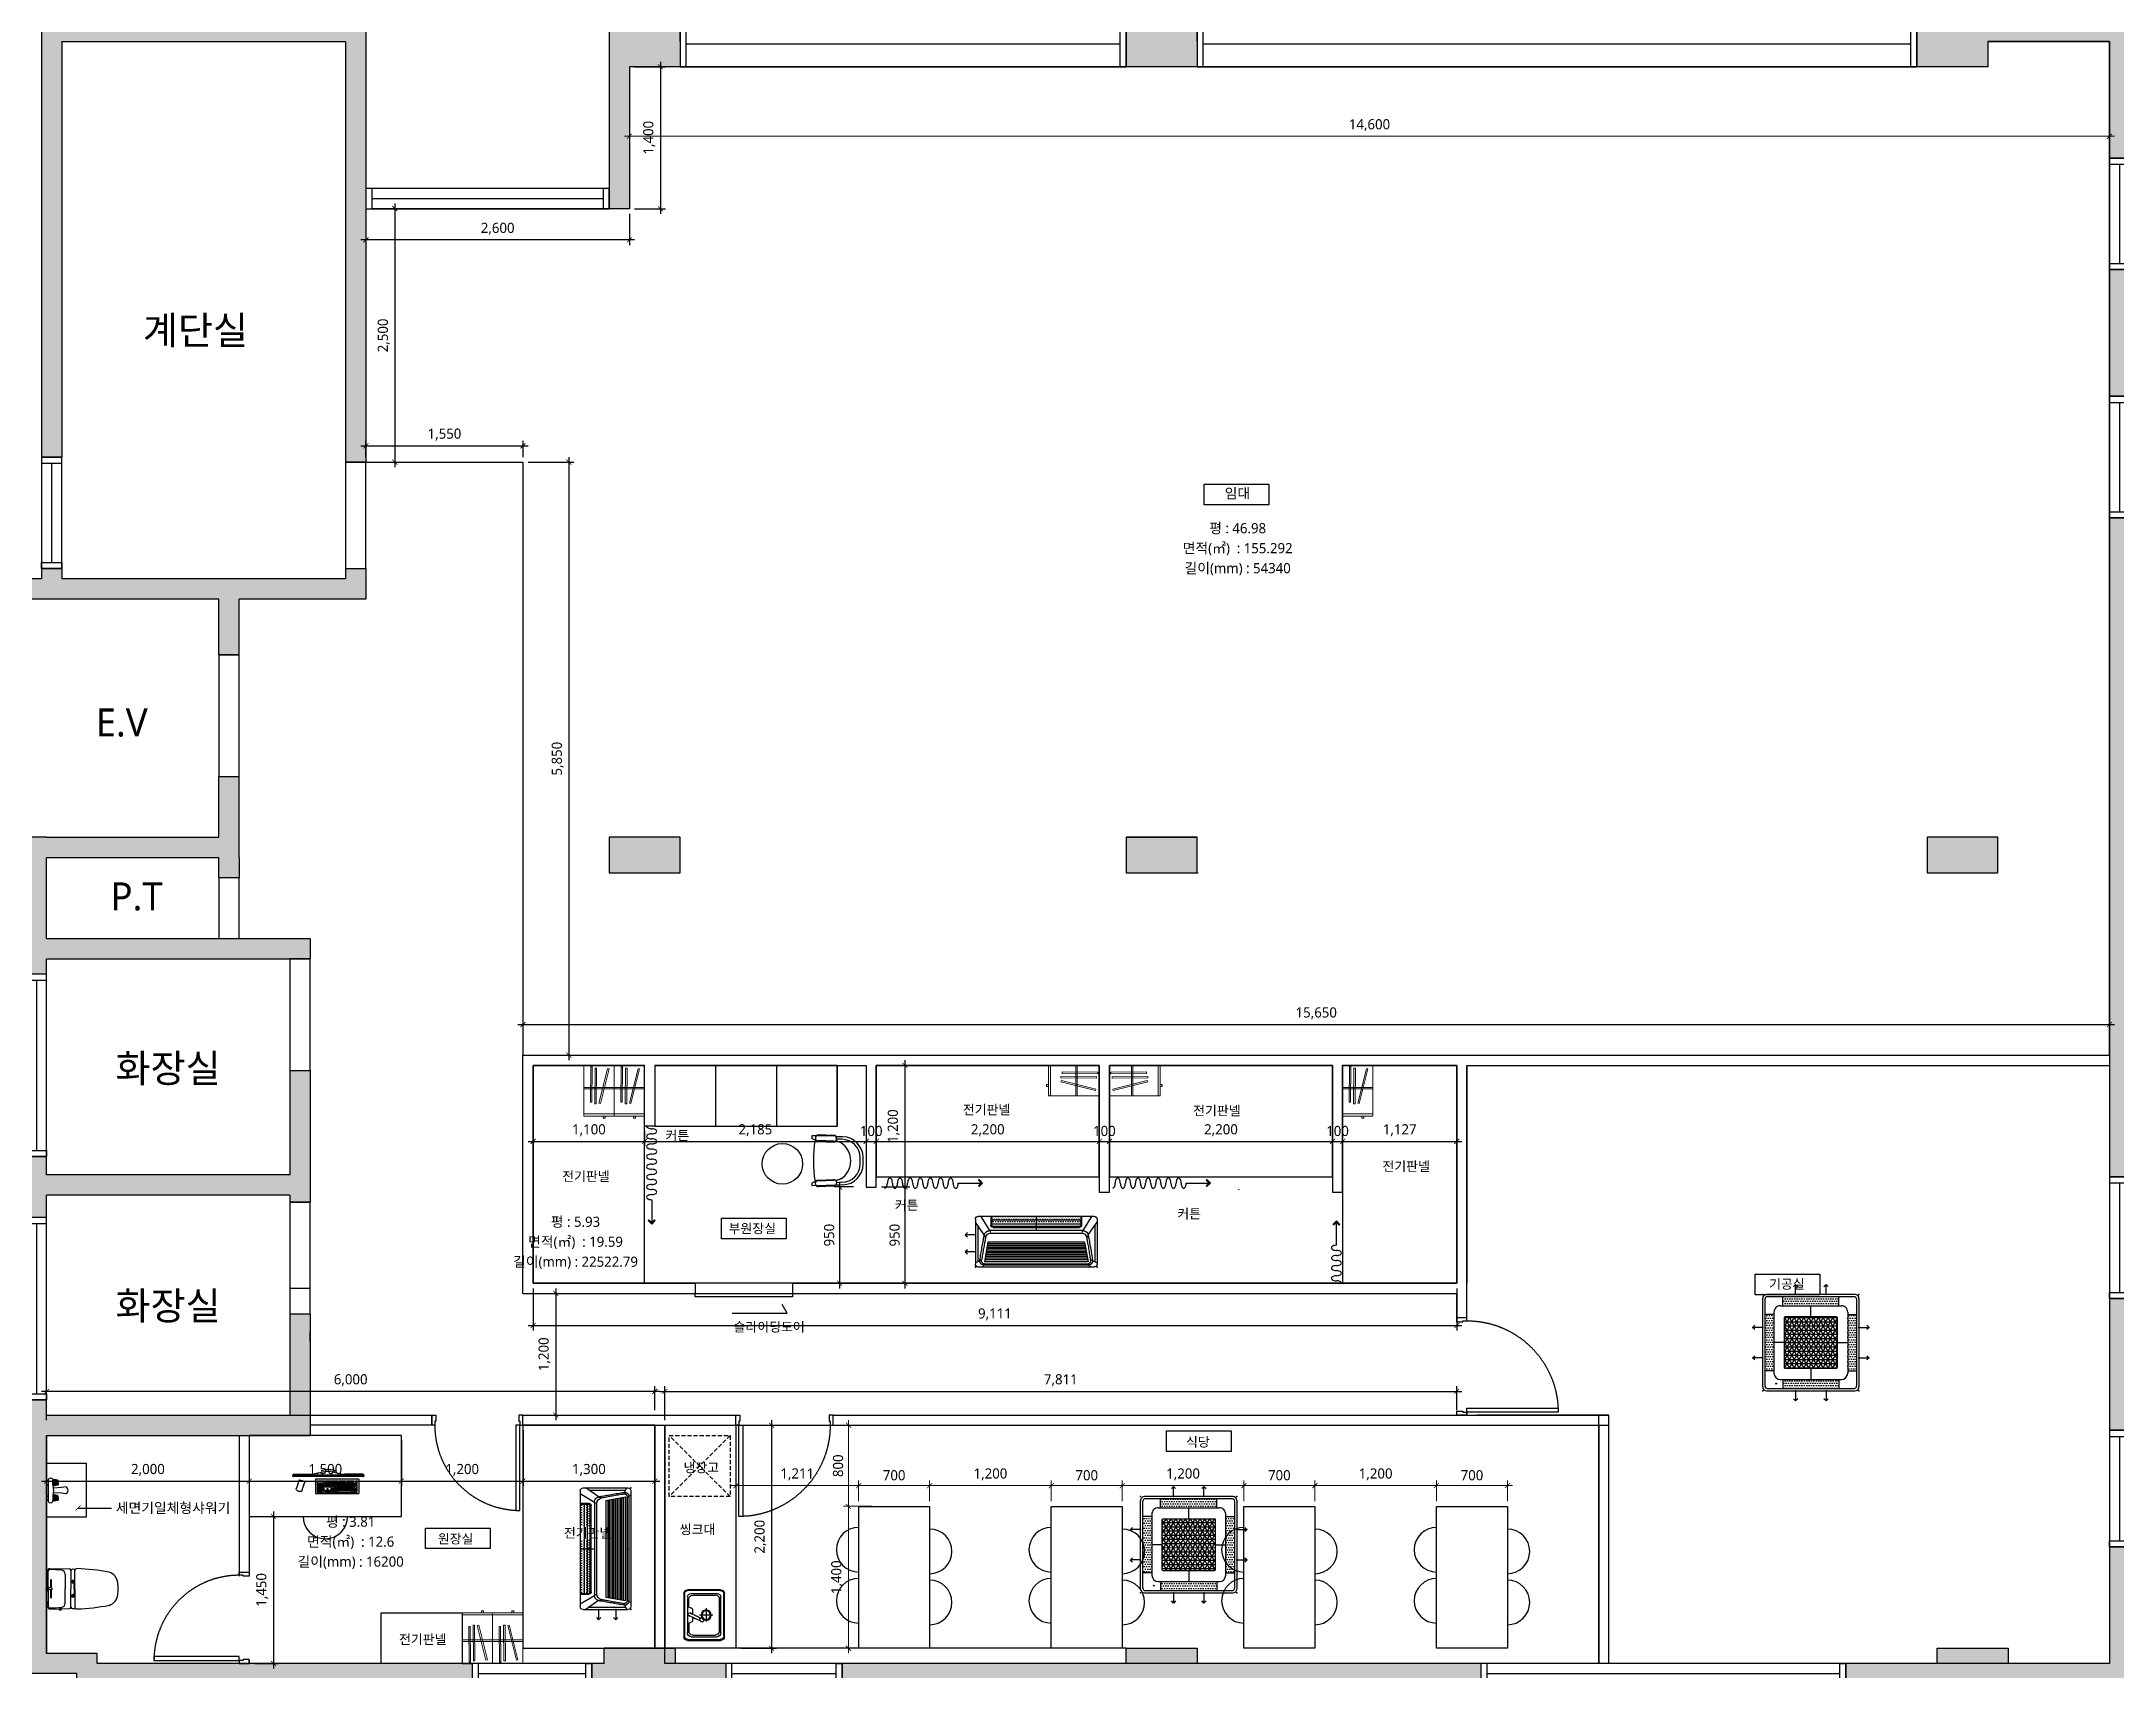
# Model space of a CAD drawing. Header units: metres. Extents: x 11578468 to 47831421, y -58341524 to -14256839.
# Drawn here: x 23813958 to 23834408, y -29035967 to -29019917 of the extents above; entities that cross this region are included whole.
import ezdxf
from ezdxf.enums import TextEntityAlignment as Align

# ---------------------------------------------------------------- set-up
doc = ezdxf.new("R2010")
doc.units = ezdxf.units.M
doc.header["$LTSCALE"] = 50
doc.header["$MEASUREMENT"] = 0
for name, pattern in [('CEN', [62, 60, -1, 0, -1]), ('CENTER2', [28.575, 19.05, -3.175, 3.175, -3.175]), ('DH-HID2', [1.2, 0.8, -0.4]), ('HIDDEN', [0.375, 0.25, -0.125])]:
    doc.linetypes.add(name, pattern=pattern)
doc.layers.get('0').update_dxf_attribs({"linetype": 'CONTINUOUS'})
doc.layers.get('DEFPOINTS').update_dxf_attribs({"linetype": 'CONTINUOUS'})
for name, color, linetype in [('0-ELC TEXT', 7, 'CONTINUOUS'), ('01. F-소품', 3, 'CONTINUOUS'), ('04_FUR', 6, 'CONTINUOUS'), ('3.기호.계단선', 30, 'CONTINUOUS'), ('_U+B808_U+C774_U+C5B4 2', 7, 'CONTINUOUS'), ('CEN', 250, 'CEN'), ('CO-DOOR', 8, 'CONTINUOUS'), ('CO-FURB-DN', 9, 'CONTINUOUS'), ('DVM_INDOOR', 7, 'CONTINUOUS'), ('DVM_UNIT_BP', 7, 'CONTINUOUS'), ('DVM_UNIT_DP', 4, 'CONTINUOUS'), ('DVM_UNIT_LP', 3, 'CONTINUOUS'), ('FIN', 8, 'CONTINUOUS'), ('FORM(YOURNAME)-1', 1, 'CONTINUOUS'), ('FORM(YOURNAME)-11', 1, 'CONTINUOUS'), ('FU-FURM', 251, 'DH-HID2'), ('HL', 6, 'HIDDEN'), ('S-DIM', 7, 'CONTINUOUS'), ('wall', 3, 'CONTINUOUS'), ('WID', 4, 'CONTINUOUS'), ('WIN', 4, 'CONTINUOUS'), ('家具', 251, 'CONTINUOUS')]:
    doc.layers.add(name, color=color, linetype=linetype)
for name, color, linetype, lineweight in [('Arch', 8, 'CONTINUOUS', 0), ('DIM', 7, 'CONTINUOUS', 15), ('ha', 8, 'CONTINUOUS', 5), ('wall2', 3, 'CONTINUOUS', 25)]:
    doc.layers.add(name, color=color, linetype=linetype, lineweight=lineweight)
doc.styles.add('HY 울릉도 L', font='malgun.ttf')
doc.styles.add('N 맑은고딕', font='malgun.ttf')
doc.styles.add('NEW 맑은고딕', font='malgun.ttf')
doc.styles.add('YOURNAME', font='malgun.ttf')
doc.styles.add('넥슨고딕', font='malgun.ttf')
doc.styles.add('맑은 고딕', font='malgun.ttf')
doc.dimstyles.new('JJ IN 45', dxfattribs={"dimscale": 45, "dimtxt": 2.5, "dimasz": 1, "dimexe": 1.25, "dimexo": 1.5, "dimtad": 1, "dimdec": 6, "dimlunit": 6, "dimtxsty": 'N 맑은고딕', "dimblk": 'ARCHTICK', "dimcen": 2.5, "dimclrd": 256, "dimclre": 256, "dimclrt": 256, "dimadec": 0, "dimazin": 0, "dimtfac": 1, "dimtdec": 6, "dimtix": 1, "dimtmove": 0, "dimatfit": 3, "dimldrblk": 'ARCHTICK', "dimfxl": 1, "dimarcsym": 0})
doc.dimstyles.new('사본 50', dxfattribs={"dimscale": 50, "dimtxt": 2, "dimasz": 1, "dimexe": 1, "dimexo": 1, "dimgap": 1, "dimtad": 1, "dimdec": 0, "dimrnd": 0.05, "dimdsep": 46, "dimlunit": 6, "dimtxsty": 'HY 울릉도 L', "dimblk": 'ARCHTICK', "dimcen": 2.5, "dimdle": 1, "dimclrd": 133, "dimclre": 133, "dimclrt": 30, "dimadec": 0, "dimazin": 0, "dimtfac": 1, "dimtdec": 0, "dimtix": 1, "dimtmove": 2, "dimatfit": 3, "dimldrblk": 'ARCHTICK', "dimfxl": 1, "dimlwd": -1, "dimlwe": -1, "dimarcsym": 0})
pattern_1 = [(0, (0, 0), (11.90625, 23.8125), [0, -23.8125])]

msp = doc.modelspace()

# ---------------------------------------------------------------- texts
at = {"layer": '0-ELC TEXT', "style": '맑은 고딕'}
for s, p in [('전기판넬', (23823046.4, -29030501.2)), ('전기판넬', (23825318.2, -29030511)), ('커튼', (23820113.2, -29030755.8)), ('전기판넬', (23827185.5, -29031059.8)), ('전기판넬', (23819094.1, -29031158.3)), ('커튼', (23822374.6, -29031443.1)), ('커튼', (23825161.9, -29031527.8)), ('부원장실', (23820735.5, -29031673.3)), ('기공실', (23831000.1, -29032220.8)), ('슬라이딩도어', (23820784.9, -29032643.3)), ('식당', (23825248.1, -29033778.2)), ('원장실', (23817867.3, -29034733.9)), ('전기판넬', (23819111.6, -29034676.4)), ('씽크대', (23820254.2, -29034641.4)), ('전기판넬', (23817484.7, -29035726.6))]:
    msp.add_text(s, height=93.33, dxfattribs=at).set_placement(p)
msp.add_text('냉장고', height=93.33, rotation=360, dxfattribs=at).set_placement((23820467.3, -29033984.9), align=Align.MIDDLE_CENTER)
at = {"layer": 'wall', "color": 7, "ltscale": 10, "style": '넥슨고딕'}
for s, p in [('평 : 46.98', (23825757.7, -29024717.2)), ('평 : 5.93', (23819225.8, -29031558.5)), ('세면기일체형샤워기', (23815256, -29034380.8)), ('평 : 3.81', (23817007.7, -29034517.2))]:
    msp.add_text(s, height=100, dxfattribs=at).set_placement(p, align=Align.MIDDLE)
at = {"layer": 'wall', "ltscale": 10, "style": '넥슨고딕'}
for s, p in [('면적(㎡)  : 155.292', (23825757.7, -29024917.2)), ('길이(mm) : 54340', (23825757.7, -29025117.2)), ('면적(㎡)  : 19.59', (23819225.8, -29031758.5)), ('길이(mm) : 22522.79', (23819225.8, -29031958.5)), ('면적(㎡)  : 12.6', (23817007.7, -29034717.2)), ('길이(mm) : 16200', (23817007.7, -29034917.2))]:
    msp.add_text(s, height=100, dxfattribs=at).set_placement(p, align=Align.MIDDLE)
at = {"layer": 'wall', "ltscale": 10, "insert": (23825629.7, -29024324.1), "char_height": 100, "attachment_point": 1, "style": '넥슨고딕'}
msp.add_mtext_dynamic_manual_height_columns('임대', width=532.558, gutter_width=500, heights=[0], dxfattribs=at)

# ---------------------------------------------------------------- blocks, each defined once
blk = doc.blocks.new('_ArchTick')
at = {"color": 0, "linetype": 'ByBlock', "const_width": 0.15}
blk.add_lwpolyline([(-0.5, -0.5), (0.5, 0.5)], dxfattribs=at)
blk = doc.blocks.new('*D2495')
at = {"layer": 'DEFPOINTS', "color": 0}
for p in [(23819758, -29020167), (23834358, -29020167), (23834358, -29020853)]:
    blk.add_point(p, dxfattribs=at)
at = {"layer": 'DIM', "color": 133, "ltscale": 10}
for p, q in [((23819758, -29020217), (23819758, -29020903)), ((23834358, -29020217), (23834358, -29020903)), ((23819708, -29020853), (23834408, -29020853))]:
    blk.add_line(p, q, dxfattribs=at)
at = {"layer": 'DIM', "color": 133, "xscale": 50, "yscale": 50, "zscale": 50, "rotation": 180}
blk.add_blockref('_ArchTick', (23819758, -29020853), dxfattribs=at)
at = {"layer": 'DIM', "color": 133, "xscale": 50, "yscale": 50, "zscale": 50}
blk.add_blockref('_ArchTick', (23834358, -29020853), dxfattribs=at)
at = {"layer": 'DIM', "color": 30, "ltscale": 10, "insert": (23827058, -29020743), "char_height": 100, "attachment_point": 5, "style": 'HY 울릉도 L'}
blk.add_mtext('14,600', dxfattribs=at)
blk = doc.blocks.new('*U2496')
at = {"layer": 'WIN', "linetype": 'Continuous', "transparency": 33554687}
for points in [[(30, 1040), (30, 200), (70, 200), (70, 1040)], [(0, 200), (0, 100), (40, 100), (40, 160), (30, 160), (30, 200)], [(900, 200), (900, 100), (860, 100), (860, 160), (870, 160), (870, 200)]]:
    blk.add_lwpolyline(points, close=True, dxfattribs=at)
at = {"layer": 'WIN', "linetype": 'CENTER2', "ltscale": 20, "transparency": 33554687}
blk.add_arc((30, 200), 840, 0, 90, dxfattribs=at)
blk = doc.blocks.new('arrttt')
at = {"layer": 'Arch', "color": 6}
for p, q in [((883191, 53509), (882891, 53509)), ((882891, 53509), (882891, 53009)), ((882959, 53496), (882956, 53144)), ((882973, 53496), (882959, 53496)), ((882970, 53144), (882973, 53496)), ((883003, 53482), (883000, 53130)), ((883017, 53482), (883003, 53482)), ((883014, 53130), (883017, 53482)), ((883126, 53476), (883040, 53135)), ((883054, 53131), (883140, 53473)), ((883140, 53473), (883126, 53476)), ((883191, 53009), (883191, 53509)), ((882891, 53291), (883191, 53291)), ((882891, 53276), (883191, 53276)), ((883191, 53029), (882891, 53029)), ((882891, 53009), (883191, 53009)), ((882956, 53144), (882970, 53144)), ((883000, 53130), (883014, 53130)), ((883040, 53135), (883054, 53131)), ((883101, 53009), (883081, 53009)), ((883081, 53009), (883081, 52989)), ((883081, 52989), (883101, 52989)), ((883101, 52989), (883101, 53009))]:
    blk.add_line(p, q, dxfattribs=at)
blk = doc.blocks.new('374982739')
for p, q in [((23848108, -29101178), (23848108, -29101356)), ((23848117, -29101169), (23848117, -29101169)), ((23848117, -29101169), (23848126, -29101169)), ((23848130, -29101174), (23848130, -29101865)), ((23848156, -29101216), (23848298, -29101216)), ((23848156, -29101216), (23848156, -29101645)), ((23848177, -29101235), (23848177, -29101250)), ((23848192, -29101235), (23848177, -29101235)), ((23848177, -29101250), (23848192, -29101250)), ((23848177, -29101270), (23848177, -29101285)), ((23848192, -29101270), (23848177, -29101270)), ((23848177, -29101285), (23848192, -29101285)), ((23848177, -29101287), (23848177, -29101302)), ((23848192, -29101287), (23848177, -29101287)), ((23848177, -29101302), (23848192, -29101302)), ((23848177, -29101304), (23848177, -29101320)), ((23848192, -29101304), (23848177, -29101304)), ((23848177, -29101320), (23848192, -29101320)), ((23848177, -29101322), (23848177, -29101337)), ((23848192, -29101322), (23848177, -29101322)), ((23848177, -29101337), (23848192, -29101337)), ((23848177, -29101348), (23848177, -29101363)), ((23848192, -29101348), (23848177, -29101348)), ((23848177, -29101363), (23848192, -29101363)), ((23848177, -29101365), (23848177, -29101380)), ((23848192, -29101365), (23848177, -29101365)), ((23848192, -29101250), (23848192, -29101235)), ((23848192, -29101285), (23848192, -29101270)), ((23848192, -29101302), (23848192, -29101287)), ((23848192, -29101320), (23848192, -29101304)), ((23848192, -29101337), (23848192, -29101322)), ((23848192, -29101363), (23848192, -29101348)), ((23848192, -29101380), (23848192, -29101365)), ((23848201, -29101235), (23848201, -29101250)), ((23848216, -29101235), (23848201, -29101235)), ((23848201, -29101250), (23848216, -29101250)), ((23848216, -29101253), (23848201, -29101253)), ((23848201, -29101253), (23848201, -29101268)), ((23848201, -29101268), (23848216, -29101268)), ((23848216, -29101270), (23848201, -29101270)), ((23848201, -29101270), (23848201, -29101285)), ((23848201, -29101285), (23848216, -29101285)), ((23848201, -29101287), (23848201, -29101302)), ((23848216, -29101287), (23848201, -29101287)), ((23848201, -29101302), (23848216, -29101302)), ((23848216, -29101304), (23848201, -29101304)), ((23848201, -29101304), (23848201, -29101320)), ((23848201, -29101320), (23848216, -29101320)), ((23848216, -29101322), (23848201, -29101322)), ((23848201, -29101322), (23848201, -29101337)), ((23848201, -29101337), (23848216, -29101337)), ((23848201, -29101339), (23848201, -29101354)), ((23848216, -29101339), (23848201, -29101339)), ((23848201, -29101354), (23848216, -29101354)), ((23848201, -29101356), (23848201, -29101372)), ((23848216, -29101356), (23848201, -29101356)), ((23848201, -29101372), (23848216, -29101372)), ((23848216, -29101250), (23848216, -29101235)), ((23848216, -29101268), (23848216, -29101253)), ((23848216, -29101285), (23848216, -29101270)), ((23848216, -29101302), (23848216, -29101287)), ((23848216, -29101320), (23848216, -29101304)), ((23848216, -29101337), (23848216, -29101322)), ((23848216, -29101354), (23848216, -29101339)), ((23848216, -29101372), (23848216, -29101356)), ((23848218, -29101235), (23848218, -29101259)), ((23848233, -29101235), (23848218, -29101235)), ((23848218, -29101259), (23848233, -29101259)), ((23848218, -29101261), (23848218, -29101276)), ((23848233, -29101261), (23848218, -29101261)), ((23848218, -29101276), (23848233, -29101276)), ((23848218, -29101279), (23848218, -29101294)), ((23848233, -29101279), (23848218, -29101279)), ((23848218, -29101294), (23848233, -29101294)), ((23848218, -29101296), (23848218, -29101311)), ((23848233, -29101296), (23848218, -29101296)), ((23848218, -29101311), (23848233, -29101311)), ((23848218, -29101313), (23848218, -29101328)), ((23848233, -29101313), (23848218, -29101313)), ((23848218, -29101328), (23848233, -29101328)), ((23848218, -29101330), (23848218, -29101346)), ((23848233, -29101330), (23848218, -29101330)), ((23848218, -29101346), (23848233, -29101346)), ((23848233, -29101348), (23848218, -29101348)), ((23848218, -29101348), (23848218, -29101363)), ((23848218, -29101363), (23848233, -29101363)), ((23848218, -29101365), (23848218, -29101380)), ((23848233, -29101365), (23848218, -29101365)), ((23848233, -29101259), (23848233, -29101235)), ((23848233, -29101276), (23848233, -29101261)), ((23848233, -29101294), (23848233, -29101279)), ((23848233, -29101311), (23848233, -29101296)), ((23848233, -29101328), (23848233, -29101313)), ((23848233, -29101346), (23848233, -29101330)), ((23848233, -29101363), (23848233, -29101348)), ((23848233, -29101380), (23848233, -29101365)), ((23848236, -29101235), (23848236, -29101268)), ((23848251, -29101235), (23848236, -29101235)), ((23848236, -29101268), (23848251, -29101268)), ((23848236, -29101270), (23848236, -29101285)), ((23848251, -29101270), (23848236, -29101270)), ((23848236, -29101285), (23848251, -29101285)), ((23848236, -29101287), (23848236, -29101302)), ((23848251, -29101287), (23848236, -29101287)), ((23848236, -29101302), (23848251, -29101302)), ((23848251, -29101304), (23848236, -29101304)), ((23848236, -29101304), (23848236, -29101320)), ((23848236, -29101320), (23848251, -29101320)), ((23848251, -29101322), (23848236, -29101322)), ((23848236, -29101322), (23848236, -29101337)), ((23848236, -29101337), (23848251, -29101337)), ((23848236, -29101339), (23848236, -29101354)), ((23848251, -29101339), (23848236, -29101339)), ((23848236, -29101354), (23848251, -29101354)), ((23848236, -29101356), (23848236, -29101372)), ((23848251, -29101356), (23848236, -29101356)), ((23848236, -29101372), (23848251, -29101372)), ((23848251, -29101268), (23848251, -29101235)), ((23848251, -29101285), (23848251, -29101270)), ((23848251, -29101302), (23848251, -29101287)), ((23848251, -29101320), (23848251, -29101304)), ((23848251, -29101337), (23848251, -29101322)), ((23848251, -29101354), (23848251, -29101339)), ((23848251, -29101372), (23848251, -29101356)), ((23848253, -29101235), (23848253, -29101276)), ((23848268, -29101235), (23848253, -29101235)), ((23848253, -29101276), (23848268, -29101276)), ((23848253, -29101279), (23848253, -29101294)), ((23848268, -29101279), (23848253, -29101279)), ((23848253, -29101294), (23848268, -29101294)), ((23848253, -29101296), (23848253, -29101311)), ((23848268, -29101296), (23848253, -29101296)), ((23848253, -29101311), (23848268, -29101311)), ((23848253, -29101313), (23848253, -29101328)), ((23848268, -29101313), (23848253, -29101313)), ((23848253, -29101328), (23848268, -29101328)), ((23848253, -29101330), (23848253, -29101346)), ((23848268, -29101330), (23848253, -29101330)), ((23848253, -29101346), (23848268, -29101346)), ((23848253, -29101348), (23848253, -29101363)), ((23848268, -29101348), (23848253, -29101348)), ((23848253, -29101363), (23848268, -29101363)), ((23848253, -29101365), (23848253, -29101380)), ((23848268, -29101365), (23848253, -29101365)), ((23848268, -29101276), (23848268, -29101235)), ((23848268, -29101294), (23848268, -29101279)), ((23848268, -29101311), (23848268, -29101296)), ((23848268, -29101328), (23848268, -29101313)), ((23848268, -29101346), (23848268, -29101330)), ((23848268, -29101363), (23848268, -29101348)), ((23848268, -29101380), (23848268, -29101365)), ((23848270, -29101235), (23848270, -29101259)), ((23848285, -29101235), (23848270, -29101235)), ((23848270, -29101259), (23848285, -29101259)), ((23848270, -29101261), (23848270, -29101285)), ((23848285, -29101261), (23848270, -29101261)), ((23848270, -29101285), (23848285, -29101285)), ((23848270, -29101287), (23848270, -29101424)), ((23848285, -29101287), (23848270, -29101287)), ((23848285, -29101259), (23848285, -29101235)), ((23848285, -29101285), (23848285, -29101261)), ((23848285, -29101424), (23848285, -29101287)), ((23848298, -29101645), (23848298, -29101216)), ((23848087, -29101465), (23848106, -29101374)), ((23848177, -29101380), (23848192, -29101380)), ((23848192, -29101382), (23848177, -29101382)), ((23848177, -29101382), (23848177, -29101398)), ((23848177, -29101398), (23848192, -29101398)), ((23848177, -29101400), (23848177, -29101415)), ((23848192, -29101400), (23848177, -29101400)), ((23848177, -29101415), (23848192, -29101415)), ((23848177, -29101426), (23848177, -29101441)), ((23848192, -29101426), (23848177, -29101426)), ((23848177, -29101441), (23848192, -29101441)), ((23848177, -29101443), (23848177, -29101458)), ((23848192, -29101443), (23848177, -29101443)), ((23848177, -29101458), (23848192, -29101458)), ((23848177, -29101460), (23848177, -29101475)), ((23848192, -29101460), (23848177, -29101460)), ((23848177, -29101475), (23848192, -29101475)), ((23848177, -29101478), (23848177, -29101493)), ((23848192, -29101478), (23848177, -29101478)), ((23848177, -29101493), (23848192, -29101493)), ((23848177, -29101501), (23848177, -29101517)), ((23848192, -29101501), (23848177, -29101501)), ((23848177, -29101517), (23848192, -29101517)), ((23848177, -29101519), (23848177, -29101534)), ((23848192, -29101519), (23848177, -29101519)), ((23848177, -29101534), (23848192, -29101534)), ((23848177, -29101536), (23848177, -29101551)), ((23848192, -29101536), (23848177, -29101536)), ((23848177, -29101551), (23848192, -29101551)), ((23848177, -29101560), (23848177, -29101627)), ((23848192, -29101560), (23848177, -29101560)), ((23848192, -29101398), (23848192, -29101382)), ((23848192, -29101415), (23848192, -29101400)), ((23848192, -29101441), (23848192, -29101426)), ((23848192, -29101458), (23848192, -29101443)), ((23848192, -29101475), (23848192, -29101460)), ((23848192, -29101493), (23848192, -29101478)), ((23848192, -29101517), (23848192, -29101501)), ((23848192, -29101534), (23848192, -29101519)), ((23848192, -29101551), (23848192, -29101536)), ((23848192, -29101627), (23848192, -29101560)), ((23848201, -29101374), (23848201, -29101389)), ((23848216, -29101374), (23848201, -29101374)), ((23848201, -29101389), (23848216, -29101389)), ((23848201, -29101391), (23848201, -29101406)), ((23848216, -29101391), (23848201, -29101391)), ((23848201, -29101406), (23848216, -29101406)), ((23848216, -29101408), (23848201, -29101408)), ((23848201, -29101408), (23848201, -29101424)), ((23848201, -29101424), (23848216, -29101424)), ((23848216, -29101426), (23848201, -29101426)), ((23848201, -29101426), (23848201, -29101441)), ((23848201, -29101441), (23848216, -29101441)), ((23848216, -29101443), (23848201, -29101443)), ((23848201, -29101443), (23848201, -29101458)), ((23848201, -29101458), (23848216, -29101458)), ((23848216, -29101460), (23848201, -29101460)), ((23848201, -29101460), (23848201, -29101475)), ((23848201, -29101475), (23848216, -29101475)), ((23848201, -29101478), (23848201, -29101493)), ((23848216, -29101478), (23848201, -29101478)), ((23848201, -29101493), (23848216, -29101493)), ((23848216, -29101501), (23848201, -29101501)), ((23848201, -29101501), (23848201, -29101517)), ((23848201, -29101517), (23848216, -29101517)), ((23848216, -29101519), (23848201, -29101519)), ((23848201, -29101519), (23848201, -29101534)), ((23848201, -29101534), (23848216, -29101534)), ((23848201, -29101536), (23848201, -29101551)), ((23848216, -29101536), (23848201, -29101536)), ((23848201, -29101551), (23848216, -29101551)), ((23848216, -29101560), (23848201, -29101560)), ((23848201, -29101560), (23848201, -29101575)), ((23848201, -29101575), (23848216, -29101575)), ((23848216, -29101389), (23848216, -29101374)), ((23848216, -29101406), (23848216, -29101391)), ((23848216, -29101424), (23848216, -29101408)), ((23848216, -29101441), (23848216, -29101426)), ((23848216, -29101458), (23848216, -29101443)), ((23848216, -29101475), (23848216, -29101460)), ((23848216, -29101493), (23848216, -29101478)), ((23848216, -29101517), (23848216, -29101501)), ((23848216, -29101534), (23848216, -29101519)), ((23848216, -29101551), (23848216, -29101536)), ((23848216, -29101575), (23848216, -29101560)), ((23848218, -29101380), (23848233, -29101380)), ((23848233, -29101382), (23848218, -29101382)), ((23848218, -29101382), (23848218, -29101398)), ((23848218, -29101398), (23848233, -29101398)), ((23848218, -29101400), (23848218, -29101415)), ((23848233, -29101400), (23848218, -29101400)), ((23848218, -29101415), (23848233, -29101415)), ((23848218, -29101417), (23848218, -29101432)), ((23848233, -29101417), (23848218, -29101417)), ((23848233, -29101432), (23848218, -29101432)), ((23848218, -29101434), (23848218, -29101450)), ((23848218, -29101434), (23848233, -29101434)), ((23848218, -29101450), (23848233, -29101450)), ((23848218, -29101452), (23848218, -29101467)), ((23848218, -29101452), (23848233, -29101452)), ((23848218, -29101467), (23848233, -29101467)), ((23848218, -29101469), (23848218, -29101493)), ((23848233, -29101469), (23848218, -29101469)), ((23848218, -29101493), (23848233, -29101493)), ((23848218, -29101501), (23848218, -29101517)), ((23848233, -29101501), (23848218, -29101501)), ((23848218, -29101517), (23848233, -29101517)), ((23848218, -29101519), (23848218, -29101534)), ((23848233, -29101519), (23848218, -29101519)), ((23848218, -29101534), (23848233, -29101534)), ((23848218, -29101536), (23848218, -29101551)), ((23848233, -29101536), (23848218, -29101536)), ((23848218, -29101551), (23848233, -29101551)), ((23848218, -29101560), (23848218, -29101575)), ((23848233, -29101560), (23848218, -29101560)), ((23848218, -29101575), (23848233, -29101575)), ((23848233, -29101398), (23848233, -29101382)), ((23848233, -29101415), (23848233, -29101400)), ((23848233, -29101432), (23848233, -29101417)), ((23848233, -29101450), (23848233, -29101434)), ((23848233, -29101467), (23848233, -29101452)), ((23848233, -29101493), (23848233, -29101469)), ((23848233, -29101517), (23848233, -29101501)), ((23848233, -29101534), (23848233, -29101519)), ((23848233, -29101551), (23848233, -29101536)), ((23848233, -29101575), (23848233, -29101560)), ((23848236, -29101374), (23848236, -29101389)), ((23848251, -29101374), (23848236, -29101374)), ((23848236, -29101389), (23848251, -29101389)), ((23848251, -29101391), (23848236, -29101391)), ((23848236, -29101391), (23848236, -29101406)), ((23848236, -29101406), (23848251, -29101406)), ((23848236, -29101408), (23848236, -29101424)), ((23848251, -29101408), (23848236, -29101408)), ((23848236, -29101424), (23848251, -29101424)), ((23848251, -29101426), (23848236, -29101426)), ((23848236, -29101426), (23848236, -29101441)), ((23848236, -29101441), (23848251, -29101441)), ((23848236, -29101443), (23848236, -29101458)), ((23848251, -29101443), (23848236, -29101443)), ((23848236, -29101458), (23848251, -29101458)), ((23848236, -29101460), (23848236, -29101493)), ((23848251, -29101460), (23848236, -29101460)), ((23848236, -29101493), (23848251, -29101493)), ((23848236, -29101560), (23848236, -29101575)), ((23848251, -29101560), (23848236, -29101560)), ((23848236, -29101575), (23848251, -29101575)), ((23848251, -29101389), (23848251, -29101374)), ((23848251, -29101406), (23848251, -29101391)), ((23848251, -29101424), (23848251, -29101408)), ((23848251, -29101441), (23848251, -29101426)), ((23848251, -29101458), (23848251, -29101443)), ((23848251, -29101493), (23848251, -29101460)), ((23848251, -29101575), (23848251, -29101560)), ((23848253, -29101380), (23848268, -29101380)), ((23848253, -29101382), (23848253, -29101398)), ((23848268, -29101382), (23848253, -29101382)), ((23848253, -29101398), (23848268, -29101398)), ((23848268, -29101400), (23848253, -29101400)), ((23848253, -29101400), (23848253, -29101415)), ((23848253, -29101415), (23848268, -29101415)), ((23848253, -29101417), (23848253, -29101432)), ((23848268, -29101417), (23848253, -29101417)), ((23848268, -29101432), (23848253, -29101432)), ((23848253, -29101434), (23848253, -29101450)), ((23848253, -29101434), (23848268, -29101434)), ((23848253, -29101450), (23848268, -29101450)), ((23848253, -29101452), (23848253, -29101493)), ((23848268, -29101452), (23848253, -29101452)), ((23848253, -29101493), (23848268, -29101493)), ((23848253, -29101519), (23848253, -29101534)), ((23848268, -29101519), (23848253, -29101519)), ((23848253, -29101534), (23848268, -29101534)), ((23848253, -29101560), (23848253, -29101575)), ((23848268, -29101560), (23848253, -29101560)), ((23848253, -29101575), (23848268, -29101575)), ((23848268, -29101398), (23848268, -29101382)), ((23848268, -29101415), (23848268, -29101400)), ((23848268, -29101432), (23848268, -29101417)), ((23848268, -29101450), (23848268, -29101434)), ((23848268, -29101493), (23848268, -29101452)), ((23848268, -29101534), (23848268, -29101519)), ((23848268, -29101575), (23848268, -29101560)), ((23848285, -29101424), (23848270, -29101424)), ((23848285, -29101426), (23848270, -29101426)), ((23848270, -29101426), (23848270, -29101441)), ((23848285, -29101441), (23848270, -29101441)), ((23848270, -29101443), (23848270, -29101467)), ((23848285, -29101443), (23848270, -29101443)), ((23848270, -29101467), (23848285, -29101467)), ((23848270, -29101469), (23848270, -29101493)), ((23848285, -29101469), (23848270, -29101469)), ((23848270, -29101493), (23848285, -29101493)), ((23848270, -29101501), (23848270, -29101517)), ((23848285, -29101501), (23848270, -29101501)), ((23848270, -29101517), (23848285, -29101517)), ((23848285, -29101519), (23848270, -29101519)), ((23848270, -29101519), (23848270, -29101534)), ((23848270, -29101534), (23848285, -29101534)), ((23848270, -29101536), (23848270, -29101551)), ((23848285, -29101536), (23848270, -29101536)), ((23848270, -29101551), (23848285, -29101551)), ((23848270, -29101560), (23848270, -29101592)), ((23848285, -29101560), (23848270, -29101560)), ((23848285, -29101441), (23848285, -29101426)), ((23848285, -29101467), (23848285, -29101443)), ((23848285, -29101493), (23848285, -29101469)), ((23848285, -29101517), (23848285, -29101501)), ((23848285, -29101534), (23848285, -29101519)), ((23848285, -29101551), (23848285, -29101536)), ((23848285, -29101592), (23848285, -29101560)), ((23848156, -29101645), (23848298, -29101645)), ((23848177, -29101627), (23848192, -29101627)), ((23848201, -29101577), (23848201, -29101592)), ((23848216, -29101577), (23848201, -29101577)), ((23848201, -29101592), (23848216, -29101592)), ((23848216, -29101595), (23848201, -29101595)), ((23848201, -29101595), (23848201, -29101610)), ((23848201, -29101610), (23848216, -29101610)), ((23848201, -29101612), (23848201, -29101627)), ((23848216, -29101612), (23848201, -29101612)), ((23848201, -29101627), (23848216, -29101627)), ((23848216, -29101592), (23848216, -29101577)), ((23848216, -29101610), (23848216, -29101595)), ((23848216, -29101627), (23848216, -29101612)), ((23848218, -29101577), (23848218, -29101592)), ((23848233, -29101577), (23848218, -29101577)), ((23848218, -29101592), (23848233, -29101592)), ((23848218, -29101595), (23848218, -29101610)), ((23848233, -29101595), (23848218, -29101595)), ((23848218, -29101610), (23848233, -29101610)), ((23848218, -29101612), (23848218, -29101627)), ((23848251, -29101612), (23848218, -29101612)), ((23848218, -29101627), (23848251, -29101627)), ((23848233, -29101592), (23848233, -29101577)), ((23848233, -29101610), (23848233, -29101595)), ((23848236, -29101577), (23848236, -29101592)), ((23848251, -29101577), (23848236, -29101577)), ((23848236, -29101592), (23848251, -29101592)), ((23848251, -29101595), (23848236, -29101595)), ((23848236, -29101595), (23848236, -29101610)), ((23848236, -29101610), (23848251, -29101610)), ((23848251, -29101592), (23848251, -29101577)), ((23848251, -29101610), (23848251, -29101595)), ((23848251, -29101627), (23848251, -29101612)), ((23848253, -29101577), (23848253, -29101592)), ((23848268, -29101577), (23848253, -29101577)), ((23848253, -29101592), (23848268, -29101592)), ((23848268, -29101595), (23848253, -29101595)), ((23848253, -29101595), (23848253, -29101610)), ((23848253, -29101610), (23848268, -29101610)), ((23848253, -29101612), (23848253, -29101627)), ((23848285, -29101612), (23848253, -29101612)), ((23848253, -29101627), (23848285, -29101627)), ((23848268, -29101592), (23848268, -29101577)), ((23848268, -29101610), (23848268, -29101595)), ((23848270, -29101592), (23848285, -29101592)), ((23848285, -29101595), (23848270, -29101595)), ((23848270, -29101595), (23848270, -29101610)), ((23848270, -29101610), (23848285, -29101610)), ((23848285, -29101610), (23848285, -29101595)), ((23848285, -29101627), (23848285, -29101612))]:
    blk.add_line(p, q)
blk.add_lwpolyline([(23848087, -29101573), (23848106, -29101664)])
blk.add_lwpolyline([(23848256, -29101836, 0.043661), (23848165, -29101805, -0.131652), (23848183, -29101750, 0.043661), (23848275, -29101781, -0.414214)], format="xyb", close=True)
for centre, radius, start, end in [((23848018, -29101356), 90, 348.4413, 0.0015), ((23848117, -29101178), 9, 90.0015, 180.0015), ((23848126, -29101174), 4.5, 0.0015, 90.0015), ((23848352, -29101519), 288, 168.4413, 191.5616), ((23848079, -29101462), 9.2, 0.0015, 180.0015), ((23848352, -29101519), 270, 168.4413, 191.5616), ((23848079, -29101577), 9.2, 180.0015, 0.0015), ((23848018, -29101682), 90, 0.0015, 11.5616), ((23848126, -29101865), 4.5, 270.0015, 0.0015)]:
    blk.add_arc(centre, radius, start, end)
at = {"layer": '家具', "color": 251, "true_color": 0x636466}
for p, q in [((23848117, -29101169), (23848117, -29101869)), ((23848108, -29101860), (23848108, -29101682)), ((23848117, -29101869), (23848117, -29101869)), ((23848126, -29101869), (23848117, -29101869))]:
    blk.add_line(p, q, dxfattribs=at)
blk.add_arc((23848117, -29101860), 9, 180.0015, 270.0015, dxfattribs=at)
blk = doc.blocks.new('A$C4B2D31F0')
for p, q in [((169, 707), (217, 707)), ((193, 707), (193, 716))]:
    blk.add_line(p, q)
at = {"layer": 'FIN', "color": 4}
for p, q in [((185, 691), (20, 691)), ((37, 692), (25, 692)), ((37, 692), (50, 692)), ((201, 691), (366, 691)), ((13, 466), (193, 466)), ((193, 427), (14, 427)), ((48, 524), (193, 524)), ((338, 524), (193, 524)), ((373, 466), (193, 466)), ((193, 427), (372, 427))]:
    blk.add_line(p, q, dxfattribs=at)
for points in [[(20, 691), (8, 691, 0.421209), (-7, 676), (-2, 481, 0.001659)], [(366, 691), (378, 691, -0.421209), (393, 676), (388, 481, -0.001659)], [(13, 466, 0.371724), (-2, 451, 0.003515), (-1, 420, 0.320541)], [(373, 466, -0.371724), (388, 451, -0.003515), (387, 420, -0.320541)]]:
    blk.add_lwpolyline(points, format="xyb", dxfattribs=at)
for centre, radius, start, end in [((20, 675), 16, 90, 179.3116), ((1004, 663), 1000, 179.3116, 185.9437), ((25, 707), 15, 180, 270), ((50, 707), 15, 270, 0), ((366, 675), 16, 0.6884, 90), ((-618, 663), 1000, 354.0563, 0.6884), ((14, 407), 20, 90, 182.3333), ((13, 481), 15, 181.3651, 270), ((49, 564), 40, 185.9437, 267.5129), ((336, 564), 40, 272.4871, 354.0563), ((372, 407), 20, 357.6667, 90), ((373, 481), 15, 270, 358.6349), ((2198, 496), 2206, 182.3333, 190.6081), ((-1812, 496), 2206, 349.3919, 357.6667), ((149, 129), 126, 198.2964, 263.4241), ((193, 406), 406, 261.6993, 270), ((193, 406), 406, 270, 278.3007), ((237, 129), 126, 276.5759, 341.7036)]:
    blk.add_arc(centre, radius, start, end, dxfattribs=at)
at = {"layer": 'HL', "linetype": 'Continuous'}
for p, q in [((106, 666), (184, 666)), ((106, 659), (185, 659)), ((169, 697), (169, 707)), ((169, 697), (217, 697)), ((186, 693), (181, 697)), ((182, 686), (186, 693)), ((187, 651), (182, 686)), ((182, 686), (204, 686)), ((186, 693), (200, 693)), ((187, 651), (199, 651)), ((199, 651), (204, 686)), ((200, 693), (205, 697)), ((204, 686), (200, 693)), ((200, 659), (279, 659)), ((201, 666), (279, 666)), ((217, 697), (217, 707)), ((-16, 577), (-16, 565)), ((-12, 581), (-5, 581)), ((-12, 561), (-4, 561)), ((193, 434), (147, 434)), ((193, 434), (239, 434))]:
    blk.add_line(p, q, dxfattribs=at)
for points in [[(110, 427), (110, 451, -0.414214), (114, 455), (131, 455, -0.414214), (135, 451), (135, 435), (135, 427)], [(135, 435), (145, 435, -0.414214), (147, 433), (147, 427)], [(251, 435), (241, 435, 0.414214), (239, 433), (239, 427)], [(276, 427), (276, 451, 0.414214), (272, 455), (255, 455, 0.414214), (251, 451), (251, 435), (251, 427)]]:
    blk.add_lwpolyline(points, format="xyb", dxfattribs=at)
for centre in [(123, 441), (263, 441)]:
    blk.add_circle(centre, 8, dxfattribs=at)
for centre, radius, start, end in [((106, 663), 3.5, 90, 270), ((279, 663), 3.5, 270, 90), ((-12, 577), 4, 90, 180), ((-12, 565), 4, 180, 270)]:
    blk.add_arc(centre, radius, start, end, dxfattribs=at)
blk = doc.blocks.new('A$C50C81EA5')
at = {"layer": 'WID'}
for p, q in [((97, 213), (100, 213)), ((97, 195), (97, 213)), ((97, 213), (100, 213)), ((97, 195), (97, 213)), ((100, 220), (137, 226)), ((100, 220), (137, 226)), ((100, 220), (104, 215)), ((100, 195), (100, 220)), ((100, 220), (104, 215)), ((100, 195), (100, 220)), ((104, 215), (137, 218)), ((104, 215), (137, 218)), ((104, 215), (104, 210)), ((104, 215), (104, 210)), ((104, 210), (137, 213)), ((104, 210), (137, 213)), ((143, 219), (137, 226)), ((143, 219), (137, 226)), ((141, 221), (137, 218)), ((141, 221), (137, 218)), ((137, 218), (137, 213)), ((137, 218), (137, 213)), ((143, 219), (150, 219)), ((143, 171), (143, 219)), ((143, 219), (150, 219)), ((143, 171), (143, 219)), ((150, 229), (150, 219)), ((150, 229), (150, 219)), ((150, 171), (150, 219)), ((150, 171), (150, 219)), ((195, 12), (195, 228)), ((195, 12), (195, 228)), ((212, 208), (195, 218)), ((212, 208), (195, 218)), ((212, 183), (212, 208)), ((212, 183), (212, 208)), ((20, 86), (64, 93)), ((20, 86), (64, 93)), ((21, 154), (62, 147)), ((21, 154), (62, 147)), ((62, 147), (141, 143)), ((62, 147), (141, 143)), ((64, 93), (141, 98)), ((64, 93), (141, 98)), ((97, 195), (97, 178)), ((97, 195), (97, 178)), ((97, 178), (100, 178)), ((97, 178), (100, 178)), ((97, 63), (100, 63)), ((97, 45), (97, 63)), ((97, 63), (100, 63)), ((97, 45), (97, 63)), ((97, 45), (97, 28)), ((97, 45), (97, 28)), ((97, 28), (100, 28)), ((97, 28), (100, 28)), ((100, 195), (100, 171)), ((100, 195), (100, 171)), ((100, 171), (104, 176)), ((100, 171), (104, 176)), ((100, 171), (137, 164)), ((100, 171), (137, 164)), ((100, 70), (137, 76)), ((100, 70), (137, 76)), ((100, 70), (104, 65)), ((100, 45), (100, 70)), ((100, 70), (104, 65)), ((100, 45), (100, 70)), ((100, 45), (100, 21)), ((100, 45), (100, 21)), ((100, 21), (104, 26)), ((100, 21), (104, 26)), ((100, 21), (137, 14)), ((100, 21), (137, 14)), ((104, 200), (104, 195)), ((104, 200), (137, 200)), ((104, 200), (104, 195)), ((104, 200), (137, 200)), ((104, 191), (104, 195)), ((104, 191), (104, 195)), ((104, 191), (137, 190)), ((104, 191), (137, 190)), ((104, 176), (104, 181)), ((104, 181), (137, 177)), ((104, 176), (104, 181)), ((104, 181), (137, 177)), ((104, 176), (137, 172)), ((104, 176), (137, 172)), ((104, 65), (137, 68)), ((104, 65), (137, 68)), ((104, 65), (104, 60)), ((104, 65), (104, 60)), ((104, 60), (137, 63)), ((104, 60), (137, 63)), ((104, 50), (104, 45)), ((104, 50), (137, 50)), ((104, 50), (104, 45)), ((104, 50), (137, 50)), ((104, 41), (104, 45)), ((104, 41), (104, 45)), ((104, 41), (137, 40)), ((104, 41), (137, 40)), ((104, 26), (104, 31)), ((104, 31), (137, 27)), ((104, 26), (104, 31)), ((104, 31), (137, 27)), ((104, 26), (137, 22)), ((104, 26), (137, 22)), ((137, 200), (137, 195)), ((137, 200), (137, 195)), ((137, 190), (137, 195)), ((137, 190), (137, 195)), ((137, 172), (137, 177)), ((137, 172), (137, 177)), ((141, 169), (137, 172)), ((141, 169), (137, 172)), ((143, 171), (137, 164)), ((143, 171), (137, 164)), ((143, 69), (137, 76)), ((143, 69), (137, 76)), ((141, 71), (137, 68)), ((141, 71), (137, 68)), ((137, 68), (137, 63)), ((137, 68), (137, 63)), ((137, 50), (137, 45)), ((137, 50), (137, 45)), ((137, 40), (137, 45)), ((137, 40), (137, 45)), ((137, 22), (137, 27)), ((137, 22), (137, 27)), ((141, 19), (137, 22)), ((141, 19), (137, 22)), ((143, 21), (137, 14)), ((143, 21), (137, 14)), ((143, 171), (150, 171)), ((143, 171), (150, 171)), ((143, 69), (150, 69)), ((143, 21), (143, 69)), ((143, 69), (150, 69)), ((143, 21), (143, 69)), ((143, 21), (150, 21)), ((143, 21), (150, 21)), ((150, 69), (150, 21)), ((150, 69), (150, 21)), ((150, 11), (150, 21)), ((150, 11), (150, 21)), ((212, 183), (195, 172)), ((212, 183), (195, 172)), ((212, 58), (195, 68)), ((212, 58), (195, 68)), ((212, 33), (195, 22)), ((212, 33), (195, 22)), ((212, 33), (212, 58)), ((212, 33), (212, 58))]:
    blk.add_line(p, q, dxfattribs=at)
for centre, radius, start, end in [((107, 205), 5.27, 114.695, 239.7227), ((107, 205), 5.27, 114.695, 239.7227), ((135, 206), 6.74, 289.9748, 70.0252), ((135, 206), 6.74, 289.9748, 70.0252), ((173, 216), 25.9, 28.6669, 149.9901), ((173, 216), 25.9, 28.6669, 149.9901), ((38, 120), 37.9, 116.0462, 242.3329), ((38, 120), 37.9, 116.0462, 242.3329), ((107, 186), 5.27, 120.2773, 245.305), ((107, 186), 5.27, 120.2773, 245.305), ((107, 55), 5.27, 114.695, 239.7227), ((107, 55), 5.27, 114.695, 239.7227), ((107, 36), 5.27, 120.2773, 245.305), ((107, 36), 5.27, 120.2773, 245.305), ((135, 184), 6.74, 289.9748, 70.0252), ((135, 184), 6.74, 289.9748, 70.0252), ((135, 56), 6.74, 289.9748, 70.0252), ((135, 56), 6.74, 289.9748, 70.0252), ((135, 34), 6.74, 289.9748, 70.0252), ((135, 34), 6.74, 289.9748, 70.0252), ((303, 120), 163, 161.712, 198.288), ((303, 120), 163, 161.712, 198.288), ((173, 24), 25.9, 210.0099, 331.3331), ((173, 24), 25.9, 210.0099, 331.3331)]:
    blk.add_arc(centre, radius, start, end, dxfattribs=at)
blk = doc.blocks.new('*D2497')
at = {"layer": 'DEFPOINTS', "color": 0}
for p in [(23820808, -29034163), (23820808, -29034367), (23822019, -29034367)]:
    blk.add_point(p, dxfattribs=at)
at = {"layer": 'DIM', "color": 133, "ltscale": 10}
for p, q in [((23822069, -29034163), (23820758, -29034163)), ((23820808, -29034317), (23820808, -29034113)), ((23822019, -29034317), (23822019, -29034113))]:
    blk.add_line(p, q, dxfattribs=at)
at = {"layer": 'DIM', "color": 133, "xscale": 50, "yscale": 50, "zscale": 50, "rotation": 180}
blk.add_blockref('_ArchTick', (23820808, -29034163), dxfattribs=at)
at = {"layer": 'DIM', "color": 133, "xscale": 50, "yscale": 50, "zscale": 50}
blk.add_blockref('_ArchTick', (23822019, -29034163), dxfattribs=at)
at = {"layer": 'DIM', "color": 30, "ltscale": 10, "insert": (23821413, -29034052), "char_height": 100, "attachment_point": 5, "style": 'HY 울릉도 L'}
blk.add_mtext('1,211', dxfattribs=at)
blk = doc.blocks.new('*D2498')
at = {"layer": 'DEFPOINTS', "color": 0}
for p in [(23822719, -29034163), (23822019, -29034367), (23822719, -29034367)]:
    blk.add_point(p, dxfattribs=at)
at = {"layer": 'DIM', "color": 133, "ltscale": 10}
for p, q in [((23821969, -29034163), (23822769, -29034163)), ((23822019, -29034317), (23822019, -29034113)), ((23822719, -29034317), (23822719, -29034113))]:
    blk.add_line(p, q, dxfattribs=at)
at = {"layer": 'DIM', "color": 133, "xscale": 50, "yscale": 50, "zscale": 50, "rotation": 180}
blk.add_blockref('_ArchTick', (23822019, -29034163), dxfattribs=at)
at = {"layer": 'DIM', "color": 133, "xscale": 50, "yscale": 50, "zscale": 50}
blk.add_blockref('_ArchTick', (23822719, -29034163), dxfattribs=at)
at = {"layer": 'DIM', "color": 30, "ltscale": 10, "insert": (23822369, -29034061), "char_height": 100, "attachment_point": 5, "style": 'HY 울릉도 L'}
blk.add_mtext('700', dxfattribs=at)
blk = doc.blocks.new('*D2499')
at = {"layer": 'DEFPOINTS', "color": 0}
for p in [(23823919, -29034163), (23822719, -29034367), (23823919, -29034367)]:
    blk.add_point(p, dxfattribs=at)
at = {"layer": 'DIM', "color": 133, "ltscale": 10}
for p, q in [((23822669, -29034163), (23823969, -29034163)), ((23822719, -29034317), (23822719, -29034113)), ((23823919, -29034317), (23823919, -29034113))]:
    blk.add_line(p, q, dxfattribs=at)
at = {"layer": 'DIM', "color": 133, "xscale": 50, "yscale": 50, "zscale": 50, "rotation": 180}
blk.add_blockref('_ArchTick', (23822719, -29034163), dxfattribs=at)
at = {"layer": 'DIM', "color": 133, "xscale": 50, "yscale": 50, "zscale": 50}
blk.add_blockref('_ArchTick', (23823919, -29034163), dxfattribs=at)
at = {"layer": 'DIM', "color": 30, "ltscale": 10, "insert": (23823319, -29034052), "char_height": 100, "attachment_point": 5, "style": 'HY 울릉도 L'}
blk.add_mtext('1,200', dxfattribs=at)
blk = doc.blocks.new('*D2500')
at = {"layer": 'DEFPOINTS', "color": 0}
for p in [(23824619, -29034163), (23823919, -29034367), (23824619, -29034367)]:
    blk.add_point(p, dxfattribs=at)
at = {"layer": 'DIM', "color": 133, "ltscale": 10}
for p, q in [((23823869, -29034163), (23824669, -29034163)), ((23823919, -29034317), (23823919, -29034113)), ((23824619, -29034317), (23824619, -29034113))]:
    blk.add_line(p, q, dxfattribs=at)
at = {"layer": 'DIM', "color": 133, "xscale": 50, "yscale": 50, "zscale": 50, "rotation": 180}
blk.add_blockref('_ArchTick', (23823919, -29034163), dxfattribs=at)
at = {"layer": 'DIM', "color": 133, "xscale": 50, "yscale": 50, "zscale": 50}
blk.add_blockref('_ArchTick', (23824619, -29034163), dxfattribs=at)
at = {"layer": 'DIM', "color": 30, "ltscale": 10, "insert": (23824269, -29034061), "char_height": 100, "attachment_point": 5, "style": 'HY 울릉도 L'}
blk.add_mtext('700', dxfattribs=at)
blk = doc.blocks.new('*D2501')
at = {"layer": 'DEFPOINTS', "color": 0}
for p in [(23825819, -29034163), (23824619, -29034367), (23825819, -29034367)]:
    blk.add_point(p, dxfattribs=at)
at = {"layer": 'DIM', "color": 133, "ltscale": 10}
for p, q in [((23824569, -29034163), (23825869, -29034163)), ((23824619, -29034317), (23824619, -29034113)), ((23825819, -29034317), (23825819, -29034113))]:
    blk.add_line(p, q, dxfattribs=at)
at = {"layer": 'DIM', "color": 133, "xscale": 50, "yscale": 50, "zscale": 50, "rotation": 180}
blk.add_blockref('_ArchTick', (23824619, -29034163), dxfattribs=at)
at = {"layer": 'DIM', "color": 133, "xscale": 50, "yscale": 50, "zscale": 50}
blk.add_blockref('_ArchTick', (23825819, -29034163), dxfattribs=at)
at = {"layer": 'DIM', "color": 30, "ltscale": 10, "insert": (23825219, -29034052), "char_height": 100, "attachment_point": 5, "style": 'HY 울릉도 L'}
blk.add_mtext('1,200', dxfattribs=at)
blk = doc.blocks.new('*D2502')
at = {"layer": 'DEFPOINTS', "color": 0}
for p in [(23826519, -29034163), (23825819, -29034367), (23826519, -29034367)]:
    blk.add_point(p, dxfattribs=at)
at = {"layer": 'DIM', "color": 133, "ltscale": 10}
for p, q in [((23825769, -29034163), (23826569, -29034163)), ((23825819, -29034317), (23825819, -29034113)), ((23826519, -29034317), (23826519, -29034113))]:
    blk.add_line(p, q, dxfattribs=at)
at = {"layer": 'DIM', "color": 133, "xscale": 50, "yscale": 50, "zscale": 50, "rotation": 180}
blk.add_blockref('_ArchTick', (23825819, -29034163), dxfattribs=at)
at = {"layer": 'DIM', "color": 133, "xscale": 50, "yscale": 50, "zscale": 50}
blk.add_blockref('_ArchTick', (23826519, -29034163), dxfattribs=at)
at = {"layer": 'DIM', "color": 30, "ltscale": 10, "insert": (23826169, -29034061), "char_height": 100, "attachment_point": 5, "style": 'HY 울릉도 L'}
blk.add_mtext('700', dxfattribs=at)
blk = doc.blocks.new('*D2503')
at = {"layer": 'DEFPOINTS', "color": 0}
for p in [(23827719, -29034163), (23826519, -29034367), (23827719, -29034367)]:
    blk.add_point(p, dxfattribs=at)
at = {"layer": 'DIM', "color": 133, "ltscale": 10}
for p, q in [((23826469, -29034163), (23827769, -29034163)), ((23826519, -29034317), (23826519, -29034113)), ((23827719, -29034317), (23827719, -29034113))]:
    blk.add_line(p, q, dxfattribs=at)
at = {"layer": 'DIM', "color": 133, "xscale": 50, "yscale": 50, "zscale": 50, "rotation": 180}
blk.add_blockref('_ArchTick', (23826519, -29034163), dxfattribs=at)
at = {"layer": 'DIM', "color": 133, "xscale": 50, "yscale": 50, "zscale": 50}
blk.add_blockref('_ArchTick', (23827719, -29034163), dxfattribs=at)
at = {"layer": 'DIM', "color": 30, "ltscale": 10, "insert": (23827119, -29034052), "char_height": 100, "attachment_point": 5, "style": 'HY 울릉도 L'}
blk.add_mtext('1,200', dxfattribs=at)
blk = doc.blocks.new('*D2504')
at = {"layer": 'DEFPOINTS', "color": 0}
for p in [(23828419, -29034163), (23827719, -29034367), (23828419, -29034367)]:
    blk.add_point(p, dxfattribs=at)
at = {"layer": 'DIM', "color": 133, "ltscale": 10}
for p, q in [((23827669, -29034163), (23828469, -29034163)), ((23827719, -29034317), (23827719, -29034113)), ((23828419, -29034317), (23828419, -29034113))]:
    blk.add_line(p, q, dxfattribs=at)
at = {"layer": 'DIM', "color": 133, "xscale": 50, "yscale": 50, "zscale": 50, "rotation": 180}
blk.add_blockref('_ArchTick', (23827719, -29034163), dxfattribs=at)
at = {"layer": 'DIM', "color": 133, "xscale": 50, "yscale": 50, "zscale": 50}
blk.add_blockref('_ArchTick', (23828419, -29034163), dxfattribs=at)
at = {"layer": 'DIM', "color": 30, "ltscale": 10, "insert": (23828069, -29034061), "char_height": 100, "attachment_point": 5, "style": 'HY 울릉도 L'}
blk.add_mtext('700', dxfattribs=at)
blk = doc.blocks.new('*D2505')
at = {"layer": 'DEFPOINTS', "color": 0}
for p in [(23822202, -29034367), (23821918, -29035767), (23822202, -29035767)]:
    blk.add_point(p, dxfattribs=at)
at = {"layer": 'DIM', "color": 133, "ltscale": 10}
for p, q in [((23822152, -29034367), (23821868, -29034367)), ((23821918, -29034317), (23821918, -29035817)), ((23822152, -29035767), (23821868, -29035767))]:
    blk.add_line(p, q, dxfattribs=at)
at = {"layer": 'DIM', "color": 133, "xscale": 50, "yscale": 50, "zscale": 50}
for p, rotation in [((23821918, -29034367), 90), ((23821918, -29035767), 270)]:
    blk.add_blockref('_ArchTick', p, dxfattribs=dict(at, rotation=rotation))
at = {"layer": 'DIM', "color": 30, "ltscale": 10, "insert": (23821807, -29035067), "char_height": 100, "attachment_point": 5, "rotation": 90, "style": 'HY 울릉도 L'}
blk.add_mtext('1,400', dxfattribs=at)
blk = doc.blocks.new('*U2506')
at = {"layer": 'WIN', "linetype": 'Continuous', "transparency": 33554687}
for points in [[(30, 1100), (30, 200), (70, 200), (70, 1100)], [(0, 200), (0, 100), (40, 100), (40, 160), (30, 160), (30, 200)], [(960, 200), (960, 100), (920, 100), (920, 160), (930, 160), (930, 200)]]:
    blk.add_lwpolyline(points, close=True, dxfattribs=at)
at = {"layer": 'WIN', "linetype": 'CENTER2', "ltscale": 20, "transparency": 33554687}
blk.add_arc((30, 200), 900, 0, 90, dxfattribs=at)
blk = doc.blocks.new('*D2507')
at = {"layer": 'DEFPOINTS', "color": 0}
for p in [(23821918, -29033567), (23822202, -29033567), (23822202, -29034367)]:
    blk.add_point(p, dxfattribs=at)
at = {"layer": 'DIM', "color": 133, "ltscale": 10}
for p, q in [((23822152, -29033567), (23821868, -29033567)), ((23821918, -29034417), (23821918, -29033517)), ((23822152, -29034367), (23821868, -29034367))]:
    blk.add_line(p, q, dxfattribs=at)
at = {"layer": 'DIM', "color": 133, "xscale": 50, "yscale": 50, "zscale": 50}
for p, rotation in [((23821918, -29033567), 90), ((23821918, -29034367), 270)]:
    blk.add_blockref('_ArchTick', p, dxfattribs=dict(at, rotation=rotation))
at = {"layer": 'DIM', "color": 30, "ltscale": 10, "insert": (23821816, -29033967), "char_height": 100, "attachment_point": 5, "rotation": 90, "style": 'HY 울릉도 L'}
blk.add_mtext('800', dxfattribs=at)
blk = doc.blocks.new('FFSFDF')
at = {"layer": '01. F-소품'}
blk.add_hatch(color=8, dxfattribs=at).paths.add_polyline_path([(1567673, 1746751), (1567680, 1746744), (1567715, 1746779), (1567680, 1746815), (1567673, 1746808), (1567701, 1746779)])
at = {"layer": '01. F-소품', "color": 8}
for p, q in [((1567475, 1746779), (1567701, 1746779)), ((1567673, 1746808), (1567680, 1746815)), ((1567673, 1746751), (1567680, 1746744))]:
    blk.add_line(p, q, dxfattribs=at)
for points in [[(1567673, 1746808), (1567701, 1746779), (1567673, 1746751)], [(1567680, 1746815), (1567715, 1746779), (1567680, 1746744)]]:
    blk.add_lwpolyline(points, dxfattribs=at)
for centre, start_param, end_param in [((1566750, 1746779), 6.283185, 7.853982), ((1566800, 1746779), 1.570796, 4.712389), ((1566850, 1746779), 4.712389, 7.853982), ((1566900, 1746779), 1.570796, 4.712389), ((1566950, 1746779), 4.712389, 7.853982), ((1567000, 1746779), 1.570796, 4.712389), ((1567050, 1746779), 4.712389, 7.853982), ((1567100, 1746779), 1.570796, 4.712389), ((1567150, 1746779), 4.712389, 7.853982), ((1567200, 1746779), 1.570796, 4.712389), ((1567250, 1746779), 4.712389, 7.853982), ((1567300, 1746779), 1.570796, 4.712389), ((1567350, 1746779), 4.712389, 7.853982), ((1567400, 1746779), 1.570796, 4.712389), ((1567450, 1746779), 4.712389, 7.853982)]:
    blk.add_ellipse(centre, major_axis=(0, -50), ratio=0.5, start_param=start_param, end_param=end_param, dxfattribs=at)
blk = doc.blocks.new('*D2508')
at = {"layer": 'DEFPOINTS', "color": 0}
for p in [(23822019, -29031217), (23821830, -29032167), (23822019, -29032167)]:
    blk.add_point(p, dxfattribs=at)
at = {"layer": 'S-DIM', "color": 133, "ltscale": 10}
for p, q in [((23821969, -29031217), (23821780, -29031217)), ((23821830, -29031167), (23821830, -29032217)), ((23821969, -29032167), (23821780, -29032167))]:
    blk.add_line(p, q, dxfattribs=at)
at = {"layer": 'S-DIM', "color": 133, "xscale": 50, "yscale": 50, "zscale": 50}
for p, rotation in [((23821830, -29031217), 90), ((23821830, -29032167), 270)]:
    blk.add_blockref('_ArchTick', p, dxfattribs=dict(at, rotation=rotation))
at = {"layer": 'S-DIM', "color": 30, "ltscale": 10, "insert": (23821728, -29031692), "char_height": 100, "attachment_point": 5, "rotation": 90, "style": 'HY 울릉도 L'}
blk.add_mtext('950', dxfattribs=at)
blk = doc.blocks.new('3252262')
at = {"layer": '01. F-소품'}
blk.add_hatch(color=8, dxfattribs=at).paths.add_polyline_path([(23916444, -29139870), (23916451, -29139863), (23916416, -29139827), (23916381, -29139863), (23916388, -29139870), (23916416, -29139841)])
at = {"layer": '01. F-소품', "color": 8}
for p, q in [((23916416, -29140068), (23916416, -29139841)), ((23916444, -29139870), (23916451, -29139863))]:
    blk.add_line(p, q, dxfattribs=at)
for points in [[(23916381, -29139863), (23916416, -29139827), (23916451, -29139863)], [(23916388, -29139870), (23916416, -29139841), (23916444, -29139870)]]:
    blk.add_lwpolyline(points, dxfattribs=at)
for centre, start_param, end_param in [((23916416, -29140093), 1.570796, 4.712389), ((23916416, -29140193), 1.570796, 4.712389), ((23916416, -29140143), 4.712389, 7.853982), ((23916416, -29140243), 4.712389, 7.853982), ((23916416, -29140293), 1.570796, 4.712389), ((23916416, -29140393), 1.570796, 4.712389), ((23916416, -29140343), 4.712389, 7.853982), ((23916416, -29140443), 6.283185, 7.853982)]:
    blk.add_ellipse(centre, major_axis=(50, 0), ratio=0.5, start_param=start_param, end_param=end_param, dxfattribs=at)
blk = doc.blocks.new('*D2509')
at = {"layer": 'DEFPOINTS', "color": 0}
for p in [(23814008, -29033667), (23816008, -29033667), (23816008, -29034118)]:
    blk.add_point(p, dxfattribs=at)
at = {"layer": 'wall', "color": 133, "ltscale": 10}
for p, q in [((23814008, -29033717), (23814008, -29034168)), ((23816008, -29033717), (23816008, -29034168)), ((23813958, -29034118), (23816058, -29034118))]:
    blk.add_line(p, q, dxfattribs=at)
at = {"layer": 'wall', "color": 133, "xscale": 50, "yscale": 50, "zscale": 50, "rotation": 180}
blk.add_blockref('_ArchTick', (23814008, -29034118), dxfattribs=at)
at = {"layer": 'wall', "color": 133, "xscale": 50, "yscale": 50, "zscale": 50}
blk.add_blockref('_ArchTick', (23816008, -29034118), dxfattribs=at)
at = {"layer": 'wall', "color": 30, "ltscale": 10, "insert": (23815008, -29034008), "char_height": 100, "attachment_point": 5, "style": 'HY 울릉도 L'}
blk.add_mtext('2,000', dxfattribs=at)
blk = doc.blocks.new('*D2510')
at = {"layer": 'DEFPOINTS', "color": 0}
for p in [(23816008, -29033667), (23817508, -29033667), (23817508, -29034118)]:
    blk.add_point(p, dxfattribs=at)
at = {"layer": 'wall', "color": 133, "ltscale": 10}
for p, q in [((23816008, -29033717), (23816008, -29034168)), ((23817508, -29033717), (23817508, -29034168)), ((23815958, -29034118), (23817558, -29034118))]:
    blk.add_line(p, q, dxfattribs=at)
at = {"layer": 'wall', "color": 133, "xscale": 50, "yscale": 50, "zscale": 50, "rotation": 180}
blk.add_blockref('_ArchTick', (23816008, -29034118), dxfattribs=at)
at = {"layer": 'wall', "color": 133, "xscale": 50, "yscale": 50, "zscale": 50}
blk.add_blockref('_ArchTick', (23817508, -29034118), dxfattribs=at)
at = {"layer": 'wall', "color": 30, "ltscale": 10, "insert": (23816758, -29034008), "char_height": 100, "attachment_point": 5, "style": 'HY 울릉도 L'}
blk.add_mtext('1,500', dxfattribs=at)
blk = doc.blocks.new('*D2511')
at = {"layer": 'DEFPOINTS', "color": 0}
for p in [(23817508, -29033667), (23818708, -29033567), (23818708, -29034118)]:
    blk.add_point(p, dxfattribs=at)
at = {"layer": 'wall', "color": 133, "ltscale": 10}
for p, q in [((23818708, -29033617), (23818708, -29034168)), ((23817508, -29033717), (23817508, -29034168)), ((23817458, -29034118), (23818758, -29034118))]:
    blk.add_line(p, q, dxfattribs=at)
at = {"layer": 'wall', "color": 133, "xscale": 50, "yscale": 50, "zscale": 50, "rotation": 180}
blk.add_blockref('_ArchTick', (23817508, -29034118), dxfattribs=at)
at = {"layer": 'wall', "color": 133, "xscale": 50, "yscale": 50, "zscale": 50}
blk.add_blockref('_ArchTick', (23818708, -29034118), dxfattribs=at)
at = {"layer": 'wall', "color": 30, "ltscale": 10, "insert": (23818108, -29034008), "char_height": 100, "attachment_point": 5, "style": 'HY 울릉도 L'}
blk.add_mtext('1,200', dxfattribs=at)
blk = doc.blocks.new('*D2512')
at = {"layer": 'DEFPOINTS', "color": 0}
for p in [(23816008, -29034467), (23816008, -29035917), (23816246, -29035917)]:
    blk.add_point(p, dxfattribs=at)
at = {"layer": 'wall', "color": 133, "ltscale": 10}
for p, q in [((23816058, -29034467), (23816296, -29034467)), ((23816246, -29034417), (23816246, -29035967)), ((23816058, -29035917), (23816296, -29035917))]:
    blk.add_line(p, q, dxfattribs=at)
at = {"layer": 'wall', "color": 133, "xscale": 50, "yscale": 50, "zscale": 50}
for p, rotation in [((23816246, -29034467), 90), ((23816246, -29035917), 270)]:
    blk.add_blockref('_ArchTick', p, dxfattribs=dict(at, rotation=rotation))
at = {"layer": 'wall', "color": 30, "ltscale": 10, "insert": (23816135, -29035192), "char_height": 100, "attachment_point": 5, "rotation": 90, "style": 'HY 울릉도 L'}
blk.add_mtext('1,450', dxfattribs=at)
blk = doc.blocks.new('*D2513')
at = {"layer": 'DEFPOINTS', "color": 0}
for p in [(23819908, -29030617), (23819908, -29030767), (23818808, -29031092)]:
    blk.add_point(p, dxfattribs=at)
at = {"layer": 'wall', "color": 133, "ltscale": 10}
for p, q in [((23818758, -29030767), (23819958, -29030767)), ((23818808, -29031042), (23818808, -29030717)), ((23819908, -29030667), (23819908, -29030817))]:
    blk.add_line(p, q, dxfattribs=at)
at = {"layer": 'wall', "color": 133, "xscale": 50, "yscale": 50, "zscale": 50, "rotation": 180}
blk.add_blockref('_ArchTick', (23818808, -29030767), dxfattribs=at)
at = {"layer": 'wall', "color": 133, "xscale": 50, "yscale": 50, "zscale": 50}
blk.add_blockref('_ArchTick', (23819908, -29030767), dxfattribs=at)
at = {"layer": 'wall', "color": 30, "ltscale": 10, "insert": (23819358, -29030657), "char_height": 100, "attachment_point": 5, "style": 'HY 울릉도 L'}
blk.add_mtext('1,100', dxfattribs=at)
blk = doc.blocks.new('*D2514')
at = {"layer": 'DEFPOINTS', "color": 0}
for p in [(23819908, -29030617), (23822093, -29030767), (23822093, -29030767)]:
    blk.add_point(p, dxfattribs=at)
at = {"layer": 'wall', "color": 133, "ltscale": 10}
for p, q in [((23819858, -29030767), (23822143, -29030767)), ((23819908, -29030667), (23819908, -29030817)), ((23822093, -29030817), (23822093, -29030817))]:
    blk.add_line(p, q, dxfattribs=at)
at = {"layer": 'wall', "color": 133, "xscale": 50, "yscale": 50, "zscale": 50, "rotation": 180}
blk.add_blockref('_ArchTick', (23819908, -29030767), dxfattribs=at)
at = {"layer": 'wall', "color": 133, "xscale": 50, "yscale": 50, "zscale": 50}
blk.add_blockref('_ArchTick', (23822093, -29030767), dxfattribs=at)
at = {"layer": 'wall', "color": 30, "ltscale": 10, "insert": (23821000, -29030657), "char_height": 100, "attachment_point": 5, "style": 'HY 울릉도 L'}
blk.add_mtext('2,185', dxfattribs=at)
blk = doc.blocks.new('*D2515')
at = {"layer": 'DEFPOINTS', "color": 0}
for p in [(23822093, -29030767), (23822193, -29030767), (23822193, -29030767)]:
    blk.add_point(p, dxfattribs=at)
at = {"layer": 'wall', "color": 133, "ltscale": 10}
for p, q in [((23822043, -29030767), (23822243, -29030767)), ((23822093, -29030717), (23822093, -29030717)), ((23822193, -29030717), (23822193, -29030717))]:
    blk.add_line(p, q, dxfattribs=at)
at = {"layer": 'wall', "color": 133, "xscale": 50, "yscale": 50, "zscale": 50}
blk.add_blockref('_ArchTick', (23822093, -29030767), dxfattribs=at)
at = {"layer": 'wall', "color": 133, "xscale": 50, "yscale": 50, "zscale": 50, "rotation": 180}
blk.add_blockref('_ArchTick', (23822193, -29030767), dxfattribs=at)
at = {"layer": 'wall', "color": 30, "ltscale": 10, "insert": (23822143, -29030665), "char_height": 100, "attachment_point": 5, "style": 'HY 울릉도 L'}
blk.add_mtext('100', dxfattribs=at)
blk = doc.blocks.new('*D2516')
at = {"layer": 'DEFPOINTS', "color": 0}
for p in [(23822193, -29030767), (23824393, -29030767), (23824393, -29030767)]:
    blk.add_point(p, dxfattribs=at)
at = {"layer": 'wall', "color": 133, "ltscale": 10}
for p, q in [((23822143, -29030767), (23824443, -29030767)), ((23822193, -29030717), (23822193, -29030717)), ((23824393, -29030717), (23824393, -29030717))]:
    blk.add_line(p, q, dxfattribs=at)
at = {"layer": 'wall', "color": 133, "xscale": 50, "yscale": 50, "zscale": 50, "rotation": 180}
blk.add_blockref('_ArchTick', (23822193, -29030767), dxfattribs=at)
at = {"layer": 'wall', "color": 133, "xscale": 50, "yscale": 50, "zscale": 50}
blk.add_blockref('_ArchTick', (23824393, -29030767), dxfattribs=at)
at = {"layer": 'wall', "color": 30, "ltscale": 10, "insert": (23823293, -29030657), "char_height": 100, "attachment_point": 5, "style": 'HY 울릉도 L'}
blk.add_mtext('2,200', dxfattribs=at)
blk = doc.blocks.new('*D2517')
at = {"layer": 'DEFPOINTS', "color": 0}
for p in [(23824393, -29030767), (23824493, -29030767), (23824493, -29030767)]:
    blk.add_point(p, dxfattribs=at)
at = {"layer": 'wall', "color": 133, "ltscale": 10}
for p, q in [((23824343, -29030767), (23824543, -29030767)), ((23824393, -29030717), (23824393, -29030717)), ((23824493, -29030717), (23824493, -29030717))]:
    blk.add_line(p, q, dxfattribs=at)
at = {"layer": 'wall', "color": 133, "xscale": 50, "yscale": 50, "zscale": 50}
blk.add_blockref('_ArchTick', (23824393, -29030767), dxfattribs=at)
at = {"layer": 'wall', "color": 133, "xscale": 50, "yscale": 50, "zscale": 50, "rotation": 180}
blk.add_blockref('_ArchTick', (23824493, -29030767), dxfattribs=at)
at = {"layer": 'wall', "color": 30, "ltscale": 10, "insert": (23824443, -29030665), "char_height": 100, "attachment_point": 5, "style": 'HY 울릉도 L'}
blk.add_mtext('100', dxfattribs=at)
blk = doc.blocks.new('*D2518')
at = {"layer": 'DEFPOINTS', "color": 0}
for p in [(23824493, -29030767), (23826693, -29030767), (23826693, -29030767)]:
    blk.add_point(p, dxfattribs=at)
at = {"layer": 'wall', "color": 133, "ltscale": 10}
for p, q in [((23824443, -29030767), (23826743, -29030767)), ((23824493, -29030717), (23824493, -29030717)), ((23826693, -29030717), (23826693, -29030717))]:
    blk.add_line(p, q, dxfattribs=at)
at = {"layer": 'wall', "color": 133, "xscale": 50, "yscale": 50, "zscale": 50, "rotation": 180}
blk.add_blockref('_ArchTick', (23824493, -29030767), dxfattribs=at)
at = {"layer": 'wall', "color": 133, "xscale": 50, "yscale": 50, "zscale": 50}
blk.add_blockref('_ArchTick', (23826693, -29030767), dxfattribs=at)
at = {"layer": 'wall', "color": 30, "ltscale": 10, "insert": (23825593, -29030657), "char_height": 100, "attachment_point": 5, "style": 'HY 울릉도 L'}
blk.add_mtext('2,200', dxfattribs=at)
blk = doc.blocks.new('*D2519')
at = {"layer": 'DEFPOINTS', "color": 0}
for p in [(23826693, -29030767), (23826793, -29030767), (23826793, -29030767)]:
    blk.add_point(p, dxfattribs=at)
at = {"layer": 'wall', "color": 133, "ltscale": 10}
for p, q in [((23826643, -29030767), (23826843, -29030767)), ((23826693, -29030717), (23826693, -29030717)), ((23826793, -29030717), (23826793, -29030717))]:
    blk.add_line(p, q, dxfattribs=at)
at = {"layer": 'wall', "color": 133, "xscale": 50, "yscale": 50, "zscale": 50}
blk.add_blockref('_ArchTick', (23826693, -29030767), dxfattribs=at)
at = {"layer": 'wall', "color": 133, "xscale": 50, "yscale": 50, "zscale": 50, "rotation": 180}
blk.add_blockref('_ArchTick', (23826793, -29030767), dxfattribs=at)
at = {"layer": 'wall', "color": 30, "ltscale": 10, "insert": (23826743, -29030665), "char_height": 100, "attachment_point": 5, "style": 'HY 울릉도 L'}
blk.add_mtext('100', dxfattribs=at)
blk = doc.blocks.new('*D2520')
at = {"layer": 'DEFPOINTS', "color": 0}
for p in [(23826793, -29030767), (23827919, -29030767), (23827919, -29030767)]:
    blk.add_point(p, dxfattribs=at)
at = {"layer": 'wall', "color": 133, "ltscale": 10}
for p, q in [((23826743, -29030767), (23827969, -29030767)), ((23826793, -29030717), (23826793, -29030717)), ((23827919, -29030717), (23827919, -29030717))]:
    blk.add_line(p, q, dxfattribs=at)
at = {"layer": 'wall', "color": 133, "xscale": 50, "yscale": 50, "zscale": 50, "rotation": 180}
blk.add_blockref('_ArchTick', (23826793, -29030767), dxfattribs=at)
at = {"layer": 'wall', "color": 133, "xscale": 50, "yscale": 50, "zscale": 50}
blk.add_blockref('_ArchTick', (23827919, -29030767), dxfattribs=at)
at = {"layer": 'wall', "color": 30, "ltscale": 10, "insert": (23827356, -29030657), "char_height": 100, "attachment_point": 5, "style": 'HY 울릉도 L'}
blk.add_mtext('1,127', dxfattribs=at)
blk = doc.blocks.new('*D2521')
at = {"layer": 'DEFPOINTS', "color": 0}
for p in [(23818808, -29032167), (23827919, -29032167), (23827919, -29032583)]:
    blk.add_point(p, dxfattribs=at)
at = {"layer": 'wall', "color": 133, "ltscale": 10}
for p, q in [((23818808, -29032217), (23818808, -29032633)), ((23827919, -29032217), (23827919, -29032633)), ((23818758, -29032583), (23827969, -29032583))]:
    blk.add_line(p, q, dxfattribs=at)
at = {"layer": 'wall', "color": 133, "xscale": 50, "yscale": 50, "zscale": 50, "rotation": 180}
blk.add_blockref('_ArchTick', (23818808, -29032583), dxfattribs=at)
at = {"layer": 'wall', "color": 133, "xscale": 50, "yscale": 50, "zscale": 50}
blk.add_blockref('_ArchTick', (23827919, -29032583), dxfattribs=at)
at = {"layer": 'wall', "color": 30, "ltscale": 10, "insert": (23823363, -29032473), "char_height": 100, "attachment_point": 5, "style": 'HY 울릉도 L'}
blk.add_mtext('9,111', dxfattribs=at)
blk = doc.blocks.new('*D2522')
at = {"layer": 'DEFPOINTS', "color": 0}
for p in [(23827919, -29033233), (23827919, -29033467), (23820108, -29033567)]:
    blk.add_point(p, dxfattribs=at)
at = {"layer": 'wall', "color": 133, "ltscale": 10}
for p, q in [((23820058, -29033233), (23827969, -29033233)), ((23820108, -29033517), (23820108, -29033183)), ((23827919, -29033417), (23827919, -29033183))]:
    blk.add_line(p, q, dxfattribs=at)
at = {"layer": 'wall', "color": 133, "xscale": 50, "yscale": 50, "zscale": 50, "rotation": 180}
blk.add_blockref('_ArchTick', (23820108, -29033233), dxfattribs=at)
at = {"layer": 'wall', "color": 133, "xscale": 50, "yscale": 50, "zscale": 50}
blk.add_blockref('_ArchTick', (23827919, -29033233), dxfattribs=at)
at = {"layer": 'wall', "color": 30, "ltscale": 10, "insert": (23824013, -29033123), "char_height": 100, "attachment_point": 5, "style": 'HY 울릉도 L'}
blk.add_mtext('7,811', dxfattribs=at)
blk = doc.blocks.new('*D2523')
at = {"layer": 'DEFPOINTS', "color": 0}
for p in [(23814008, -29033233), (23820008, -29033468), (23814008, -29033568)]:
    blk.add_point(p, dxfattribs=at)
at = {"layer": 'wall', "color": 133, "ltscale": 10}
for p, q in [((23820058, -29033233), (23813958, -29033233)), ((23814008, -29033518), (23814008, -29033183)), ((23820008, -29033418), (23820008, -29033183))]:
    blk.add_line(p, q, dxfattribs=at)
at = {"layer": 'wall', "color": 133, "xscale": 50, "yscale": 50, "zscale": 50, "rotation": 180}
blk.add_blockref('_ArchTick', (23814008, -29033233), dxfattribs=at)
at = {"layer": 'wall', "color": 133, "xscale": 50, "yscale": 50, "zscale": 50}
blk.add_blockref('_ArchTick', (23820008, -29033233), dxfattribs=at)
at = {"layer": 'wall', "color": 30, "ltscale": 10, "insert": (23817008, -29033123), "char_height": 100, "attachment_point": 5, "style": 'HY 울릉도 L'}
blk.add_mtext('6,000', dxfattribs=at)
blk = doc.blocks.new('*D2524')
at = {"layer": 'DEFPOINTS', "color": 0}
for p in [(23818708, -29034118), (23820008, -29034118), (23820008, -29034118)]:
    blk.add_point(p, dxfattribs=at)
at = {"layer": 'wall', "color": 133, "ltscale": 10}
for p, q in [((23818708, -29034068), (23818708, -29034068)), ((23820008, -29034068), (23820008, -29034068)), ((23818658, -29034118), (23820058, -29034118))]:
    blk.add_line(p, q, dxfattribs=at)
at = {"layer": 'wall', "color": 133, "xscale": 50, "yscale": 50, "zscale": 50, "rotation": 180}
blk.add_blockref('_ArchTick', (23818708, -29034118), dxfattribs=at)
at = {"layer": 'wall', "color": 133, "xscale": 50, "yscale": 50, "zscale": 50}
blk.add_blockref('_ArchTick', (23820008, -29034118), dxfattribs=at)
at = {"layer": 'wall', "color": 30, "ltscale": 10, "insert": (23819358, -29034008), "char_height": 100, "attachment_point": 5, "style": 'HY 울릉도 L'}
blk.add_mtext('1,300', dxfattribs=at)
blk = doc.blocks.new('123121')
at = {"layer": 'CO-DOOR'}
for p, q in [((23912211, -29139203), (23912366, -29139198)), ((23912124, -29139217), (23912191, -29139214)), ((23912133, -29139241), (23912187, -29139236)), ((23912141, -29139276), (23912145, -29139274)), ((23912145, -29139274), (23912150, -29139272)), ((23912150, -29139272), (23912155, -29139270)), ((23912155, -29139270), (23912160, -29139268)), ((23912160, -29139268), (23912165, -29139266)), ((23912165, -29139266), (23912170, -29139264)), ((23912170, -29139264), (23912174, -29139262)), ((23912174, -29139262), (23912179, -29139261)), ((23912179, -29139261), (23912183, -29139260)), ((23912183, -29139260), (23912186, -29139259)), ((23912186, -29139259), (23912191, -29139257)), ((23912187, -29139245), (23912187, -29139228)), ((23912202, -29139213), (23912372, -29139206)), ((23912208, -29139259), (23912376, -29139253)), ((23912368, -29139263), (23912213, -29139268)), ((23912388, -29139210), (23912430, -29139208)), ((23912397, -29139248), (23912390, -29139249)), ((23912392, -29139221), (23912392, -29139238)), ((23912397, -29139248), (23912430, -29139232)), ((23912430, -29139232), (23912430, -29139208)), ((23911922, -29139411), (23911922, -29139486)), ((23911951, -29139415), (23911951, -29139483)), ((23912124, -29139689), (23912189, -29139690)), ((23912133, -29139666), (23912187, -29139667)), ((23912141, -29139630), (23912145, -29139633)), ((23912145, -29139633), (23912150, -29139635)), ((23912150, -29139635), (23912155, -29139637)), ((23912155, -29139637), (23912160, -29139639)), ((23912160, -29139639), (23912165, -29139641)), ((23912165, -29139641), (23912170, -29139643)), ((23912170, -29139643), (23912174, -29139644)), ((23912174, -29139644), (23912179, -29139646)), ((23912179, -29139646), (23912183, -29139647)), ((23912183, -29139647), (23912186, -29139648)), ((23912186, -29139648), (23912189, -29139649)), ((23912187, -29139662), (23912187, -29139678)), ((23912189, -29139649), (23912192, -29139649)), ((23912207, -29139696), (23912369, -29139701)), ((23912208, -29139648), (23912372, -29139653)), ((23912211, -29139704), (23912366, -29139709)), ((23912368, -29139644), (23912213, -29139638)), ((23912388, -29139698), (23912430, -29139699)), ((23912389, -29139657), (23912397, -29139657)), ((23912392, -29139685), (23912392, -29139669)), ((23912397, -29139658), (23912430, -29139674)), ((23912430, -29139699), (23912430, -29139674))]:
    blk.add_line(p, q, dxfattribs=at)
for centre, radius, start, end in [((23912211, -29139228), 24.6, 92.0002, 181.9997), ((23912367, -29139222), 24.6, 1.9999, 92.0001), ((23912129, -29139424), 207, 91.2856, 179.1619), ((23912137, -29139427), 186, 91.2856, 179.1619), ((23912257, -29139453), 212, 123.1238, 236.8761), ((23912257, -29139453), 212, 111.5989, 111.7217), ((23912212, -29139244), 24.6, 182, 272.0003), ((23912368, -29139238), 24.6, 271.9999, 2.0001), ((23911126, -29139453), 1288, 350.8522, 9.1478), ((23912129, -29139483), 207, 180.8381, 268.7143), ((23912137, -29139480), 186, 180.8381, 268.7144), ((23912257, -29139453), 212, 248.2783, 248.4011), ((23912212, -29139663), 24.6, 87.9998, 178.0001), ((23912211, -29139679), 24.6, 178.0002, 268.0003), ((23912367, -29139684), 24.6, 268.0001, 358.0003), ((23912368, -29139668), 24.6, 358.0001, 88)]:
    blk.add_arc(centre, radius, start, end, dxfattribs=at)
blk = doc.blocks.new('FB-021')
at = {"layer": 'CO-FURB-DN', "color": 8}
for p, q in [((-192, 400), (192, 400)), ((-225, 71), (-225, 367)), ((-192, 334), (-192, 104)), ((-154, 367), (159, 367)), ((192, 334), (192, 104)), ((225, 367), (225, 71)), ((192, 38), (-192, 38)), ((159, 71), (-159, 71))]:
    blk.add_line(p, q, dxfattribs=at)
at = {"layer": 'CO-FURB-DN', "color": 251}
for p, q in [((-192, 393), (185, 393)), ((-218, 78), (-218, 367)), ((-178, 321), (-178, 118)), ((-69, 354), (-146, 354)), ((-69, 354), (-66, 341)), ((-61, 201), (58, 201)), ((-5, 321), (-47, 321)), ((-1, 260), (-1, 141)), ((46, 321), (18, 321)), ((69, 354), (66, 341)), ((69, 354), (146, 354)), ((177, 321), (177, 118)), ((218, 361), (218, 78)), ((185, 45), (-185, 45)), ((146, 84), (-145, 84))]:
    blk.add_line(p, q, dxfattribs=at)
for radius in [45.4, 38.8]:
    blk.add_circle((0, 201), radius, dxfattribs=at)
at = {"layer": 'CO-FURB-DN', "color": 8}
for centre, radius, start, end in [((-192, 367), 32.9, 90, 180), ((192, 367), 32.9, 0, 90), ((-159, 334), 32.9, 90, 180), ((-6, 348), 13.8, 359.2451, 229.3055), ((-119, 263), 128, 13.1394, 38.5882), ((39, 300), 34.6, 193.1394, 216.3213), ((133, 378), 128, 190.5553, 216.4137), ((-92, 204), 128, 14.798, 36.3213), ((41, 245), 13.8, 58.1457, 163.3853), ((2, 281), 34.6, 16.5509, 36.4137), ((46, 235), 13.8, 174.4612, 18.1232), ((214, 344), 187, 196.5509, 214.0056), ((159, 334), 32.9, 0, 90), ((-192, 71), 32.9, 180, 270), ((-159, 104), 32.9, 180, 270), ((159, 104), 32.9, 270, 0), ((192, 71), 32.9, 270, 0)]:
    blk.add_arc(centre, radius, start, end, dxfattribs=at)
at = {"layer": 'CO-FURB-DN', "color": 251}
for centre, radius, start, end in [((-192, 367), 26.3, 90, 180), ((185, 361), 32.9, 0, 90), ((-145, 321), 32.9, 90, 180), ((-46, 341), 19.7, 180, 270), ((46, 341), 19.7, 270, 0), ((144, 321), 32.9, 0, 90), ((-185, 78), 32.9, 180, 270), ((-145, 118), 33.5, 180.4305, 268.9606), ((144, 118), 32.9, 270, 0), ((185, 78), 32.9, 270, 0)]:
    blk.add_arc(centre, radius, start, end, dxfattribs=at)
blk = doc.blocks.new('*D2525')
at = {"layer": 'DEFPOINTS', "color": 0}
for p in [(23820808, -29033567), (23820808, -29035767), (23821160, -29035767)]:
    blk.add_point(p, dxfattribs=at)
at = {"layer": 'wall', "color": 133, "ltscale": 10}
for p, q in [((23820858, -29033567), (23821210, -29033567)), ((23821160, -29033517), (23821160, -29035817)), ((23820858, -29035767), (23821210, -29035767))]:
    blk.add_line(p, q, dxfattribs=at)
at = {"layer": 'wall', "color": 133, "xscale": 50, "yscale": 50, "zscale": 50}
for p, rotation in [((23821160, -29033567), 90), ((23821160, -29035767), 270)]:
    blk.add_blockref('_ArchTick', p, dxfattribs=dict(at, rotation=rotation))
at = {"layer": 'wall', "color": 30, "ltscale": 10, "insert": (23821050, -29034667), "char_height": 100, "attachment_point": 5, "rotation": 90, "style": 'HY 울릉도 L'}
blk.add_mtext('2,200', dxfattribs=at)
blk = doc.blocks.new('*D2526')
at = {"layer": 'DEFPOINTS', "color": 0}
for p in [(23818808, -29032267), (23818808, -29033467), (23819031, -29033467)]:
    blk.add_point(p, dxfattribs=at)
at = {"layer": 'wall', "color": 133, "ltscale": 10}
for p, q in [((23819031, -29032217), (23819031, -29033517)), ((23818858, -29032267), (23819081, -29032267)), ((23818858, -29033467), (23819081, -29033467))]:
    blk.add_line(p, q, dxfattribs=at)
at = {"layer": 'wall', "color": 133, "xscale": 50, "yscale": 50, "zscale": 50}
for p, rotation in [((23819031, -29032267), 90), ((23819031, -29033467), 270)]:
    blk.add_blockref('_ArchTick', p, dxfattribs=dict(at, rotation=rotation))
at = {"layer": 'wall', "color": 30, "ltscale": 10, "insert": (23818920, -29032867), "char_height": 100, "attachment_point": 5, "rotation": 90, "style": 'HY 울릉도 L'}
blk.add_mtext('1,200', dxfattribs=at)
blk = doc.blocks.new('*D2527')
at = {"layer": 'DEFPOINTS', "color": 0}
for p in [(23819758, -29020167), (23819758, -29021567), (23820063, -29021567)]:
    blk.add_point(p, dxfattribs=at)
at = {"layer": 'wall', "color": 133, "ltscale": 10}
for p, q in [((23819808, -29020167), (23820113, -29020167)), ((23820063, -29020117), (23820063, -29021617)), ((23819808, -29021567), (23820113, -29021567))]:
    blk.add_line(p, q, dxfattribs=at)
at = {"layer": 'wall', "color": 133, "xscale": 50, "yscale": 50, "zscale": 50}
for p, rotation in [((23820063, -29020167), 90), ((23820063, -29021567), 270)]:
    blk.add_blockref('_ArchTick', p, dxfattribs=dict(at, rotation=rotation))
at = {"layer": 'wall', "color": 30, "ltscale": 10, "insert": (23819953, -29020867), "char_height": 100, "attachment_point": 5, "rotation": 90, "style": 'HY 울릉도 L'}
blk.add_mtext('1,400', dxfattribs=at)
blk = doc.blocks.new('*D2528')
at = {"layer": 'DEFPOINTS', "color": 0}
for p in [(23817158, -29021567), (23819758, -29021567), (23817158, -29021875)]:
    blk.add_point(p, dxfattribs=at)
at = {"layer": 'wall', "color": 133, "ltscale": 10}
for p, q in [((23817158, -29021617), (23817158, -29021925)), ((23819758, -29021617), (23819758, -29021925)), ((23819808, -29021875), (23817108, -29021875))]:
    blk.add_line(p, q, dxfattribs=at)
at = {"layer": 'wall', "color": 133, "xscale": 50, "yscale": 50, "zscale": 50, "rotation": 180}
blk.add_blockref('_ArchTick', (23817158, -29021875), dxfattribs=at)
at = {"layer": 'wall', "color": 133, "xscale": 50, "yscale": 50, "zscale": 50}
blk.add_blockref('_ArchTick', (23819758, -29021875), dxfattribs=at)
at = {"layer": 'wall', "color": 30, "ltscale": 10, "insert": (23818458, -29021765), "char_height": 100, "attachment_point": 5, "style": 'HY 울릉도 L'}
blk.add_mtext('2,600', dxfattribs=at)
blk = doc.blocks.new('*D2529')
at = {"layer": 'DEFPOINTS', "color": 0}
for p in [(23817158, -29021567), (23817158, -29024067), (23817444, -29024067)]:
    blk.add_point(p, dxfattribs=at)
at = {"layer": 'wall', "color": 133, "ltscale": 10}
for p, q in [((23817208, -29021567), (23817494, -29021567)), ((23817444, -29021517), (23817444, -29024117)), ((23817208, -29024067), (23817494, -29024067))]:
    blk.add_line(p, q, dxfattribs=at)
at = {"layer": 'wall', "color": 133, "xscale": 50, "yscale": 50, "zscale": 50}
for p, rotation in [((23817444, -29021567), 90), ((23817444, -29024067), 270)]:
    blk.add_blockref('_ArchTick', p, dxfattribs=dict(at, rotation=rotation))
at = {"layer": 'wall', "color": 30, "ltscale": 10, "insert": (23817334, -29022817), "char_height": 100, "attachment_point": 5, "rotation": 90, "style": 'HY 울릉도 L'}
blk.add_mtext('2,500', dxfattribs=at)
blk = doc.blocks.new('*D2530')
at = {"layer": 'DEFPOINTS', "color": 0}
for p in [(23817158, -29024067), (23818708, -29023906), (23818708, -29024067)]:
    blk.add_point(p, dxfattribs=at)
at = {"layer": 'wall', "color": 133, "ltscale": 10}
for p, q in [((23817158, -29024017), (23817158, -29023856)), ((23818708, -29024017), (23818708, -29023856)), ((23817108, -29023906), (23818758, -29023906))]:
    blk.add_line(p, q, dxfattribs=at)
at = {"layer": 'wall', "color": 133, "xscale": 50, "yscale": 50, "zscale": 50, "rotation": 180}
blk.add_blockref('_ArchTick', (23817158, -29023906), dxfattribs=at)
at = {"layer": 'wall', "color": 133, "xscale": 50, "yscale": 50, "zscale": 50}
blk.add_blockref('_ArchTick', (23818708, -29023906), dxfattribs=at)
at = {"layer": 'wall', "color": 30, "ltscale": 10, "insert": (23817933, -29023795), "char_height": 100, "attachment_point": 5, "style": 'HY 울릉도 L'}
blk.add_mtext('1,550', dxfattribs=at)
blk = doc.blocks.new('*D2531')
at = {"layer": 'DEFPOINTS', "color": 0}
for p in [(23818708, -29024067), (23818708, -29029917), (23819160, -29029917)]:
    blk.add_point(p, dxfattribs=at)
at = {"layer": 'wall', "color": 133, "ltscale": 10}
for p, q in [((23818758, -29024067), (23819210, -29024067)), ((23819160, -29024017), (23819160, -29029967)), ((23818758, -29029917), (23819210, -29029917))]:
    blk.add_line(p, q, dxfattribs=at)
at = {"layer": 'wall', "color": 133, "xscale": 50, "yscale": 50, "zscale": 50}
for p, rotation in [((23819160, -29024067), 90), ((23819160, -29029917), 270)]:
    blk.add_blockref('_ArchTick', p, dxfattribs=dict(at, rotation=rotation))
at = {"layer": 'wall', "color": 30, "ltscale": 10, "insert": (23819050, -29026992), "char_height": 100, "attachment_point": 5, "rotation": 90, "style": 'HY 울릉도 L'}
blk.add_mtext('5,850', dxfattribs=at)
blk = doc.blocks.new('*D2532')
at = {"layer": 'DEFPOINTS', "color": 0}
for p in [(23834358, -29029614), (23818708, -29029917), (23834358, -29029917)]:
    blk.add_point(p, dxfattribs=at)
at = {"layer": 'wall', "color": 133, "ltscale": 10}
for p, q in [((23818708, -29029867), (23818708, -29029564)), ((23834358, -29029867), (23834358, -29029564)), ((23818658, -29029614), (23834408, -29029614))]:
    blk.add_line(p, q, dxfattribs=at)
at = {"layer": 'wall', "color": 133, "xscale": 50, "yscale": 50, "zscale": 50, "rotation": 180}
blk.add_blockref('_ArchTick', (23818708, -29029614), dxfattribs=at)
at = {"layer": 'wall', "color": 133, "xscale": 50, "yscale": 50, "zscale": 50}
blk.add_blockref('_ArchTick', (23834358, -29029614), dxfattribs=at)
at = {"layer": 'wall', "color": 30, "ltscale": 10, "insert": (23826533, -29029504), "char_height": 100, "attachment_point": 5, "style": 'HY 울릉도 L'}
blk.add_mtext('15,650', dxfattribs=at)
blk = doc.blocks.new('*D2533')
at = {"layer": 'DEFPOINTS', "color": 0}
for p in [(23822193, -29030017), (23822193, -29031217), (23822475, -29031217)]:
    blk.add_point(p, dxfattribs=at)
at = {"layer": 'S-DIM', "color": 133, "ltscale": 10}
for p, q in [((23822475, -29029967), (23822475, -29031267)), ((23822243, -29030017), (23822525, -29030017)), ((23822243, -29031217), (23822525, -29031217))]:
    blk.add_line(p, q, dxfattribs=at)
at = {"layer": 'S-DIM', "color": 133, "xscale": 50, "yscale": 50, "zscale": 50}
for p, rotation in [((23822475, -29030017), 90), ((23822475, -29031217), 270)]:
    blk.add_blockref('_ArchTick', p, dxfattribs=dict(at, rotation=rotation))
at = {"layer": 'S-DIM', "color": 30, "ltscale": 10, "insert": (23822365, -29030617), "char_height": 100, "attachment_point": 5, "rotation": 90, "style": 'HY 울릉도 L'}
blk.add_mtext('1,200', dxfattribs=at)
blk = doc.blocks.new('*D2534')
at = {"layer": 'DEFPOINTS', "color": 0}
for p in [(23822193, -29031217), (23822475, -29032167), (23822475, -29032167)]:
    blk.add_point(p, dxfattribs=at)
at = {"layer": 'S-DIM', "color": 133, "ltscale": 10}
for p, q in [((23822243, -29031217), (23822525, -29031217)), ((23822475, -29031167), (23822475, -29032217)), ((23822525, -29032167), (23822525, -29032167))]:
    blk.add_line(p, q, dxfattribs=at)
at = {"layer": 'S-DIM', "color": 133, "xscale": 50, "yscale": 50, "zscale": 50}
for p, rotation in [((23822475, -29031217), 90), ((23822475, -29032167), 270)]:
    blk.add_blockref('_ArchTick', p, dxfattribs=dict(at, rotation=rotation))
at = {"layer": 'S-DIM', "color": 30, "ltscale": 10, "insert": (23822374, -29031692), "char_height": 100, "attachment_point": 5, "rotation": 90, "style": 'HY 울릉도 L'}
blk.add_mtext('950', dxfattribs=at)
blk = doc.blocks.new('DVM_DP_VEC')
at = {"layer": 'DVM_UNIT_DP', "color": 0}
blk.add_line((0, 0), (100, 0), dxfattribs=at)
blk.add_lwpolyline([(79, 21), (100, 0), (79, -21)], dxfattribs=at)
blk.add_point((0, 0), dxfattribs=at)
blk = doc.blocks.new('DVM_LP_VEC')
at = {"layer": 'DVM_UNIT_LP', "color": 0}
blk.add_line((0, 0), (100, 0), dxfattribs=at)
blk.add_lwpolyline([(79, 21), (100, 0), (79, -21)], dxfattribs=at)
blk.add_point((0, 0), dxfattribs=at)
blk = doc.blocks.new('DVM_ID_CST_WF4W_840X204X840_T')
at = {"layer": 'DVM_INDOOR'}
h = blk.add_hatch(dxfattribs=at)
h.set_pattern_fill('DOTS', color=0, scale=15)
h.set_pattern_definition(pattern_1)
h.paths.add_polyline_path([(277, 452), (-277, 452), (-277, 363), (277, 363)])
h.paths.add_polyline_path([(-364, 277), (-452, 277), (-452, -278), (-364, -278)])
h.paths.add_polyline_path([(277, -365), (-277, -365), (-277, -453), (277, -453)])
h.paths.add_polyline_path([(452, 277), (364, 277), (364, -278), (452, -278)])
h = blk.add_hatch(dxfattribs=at)
h.set_pattern_fill('NET3', color=0, scale=13)
h.set_pattern_definition([(0, (0, 0), (0, 41.275), []), (60, (0, 0), (-35.745, 20.6375), []), (120, (0, 0), (-35.745, -20.6375), [])])
h.paths.add_polyline_path([(261, 246, 0.414214), (251, 256), (-251, 256, 0.414214), (-261, 246), (-261, -247, 0.414214), (-251, -257), (251, -257, 0.414214), (261, -247)])
at = {"layer": 'DVM_INDOOR', "color": 0}
for p, q in [((-475, -438), (-475, 436)), ((-452, -431), (-452, 430)), ((437, 474), (-437, 474)), ((430, 452), (-430, 452)), ((-277, 363), (-277, 452)), ((277, 363), (277, 452)), ((452, 430), (452, -431)), ((475, 436), (475, -438)), ((-364, 277), (-452, 277)), ((-364, 300), (-364, -301)), ((-300, 363), (301, 363)), ((0, 256), (0, 363)), ((364, 300), (364, -301)), ((364, 277), (452, 277)), ((-261, -1), (-364, -1)), ((261, -1), (364, -1)), ((-364, -278), (-452, -278)), ((-300, -365), (301, -365)), ((-277, -365), (-277, -453)), ((0, -257), (0, -365)), ((277, -365), (277, -453)), ((364, -278), (452, -278)), ((-437, -476), (437, -476)), ((-430, -453), (430, -453))]:
    blk.add_line(p, q, dxfattribs=at)
blk.add_lwpolyline([(-251, 256), (251, 256, -0.414214), (261, 246), (261, -247, -0.414214), (251, -257), (-251, -257, -0.414214), (-261, -247), (-261, 246, -0.414214)], format="xyb", close=True, dxfattribs=at)
blk.add_circle((-343, -405), 4.24, dxfattribs=at)
for centre, radius, start, end in [((-437, 436), 38, 90, 180), ((-430, 430), 22, 90, 180), ((430, 430), 22, 0, 90), ((437, 436), 38, 0, 90), ((-300, 300), 63.6, 90, 180.0064), ((301, 300), 63.6, 359.9936, 90), ((-300, -301), 63.6, 180.0064, 270), ((301, -301), 63.6, 270, 359.9936), ((-437, -438), 38, 180, 270), ((-430, -431), 22, 180, 270), ((430, -431), 22, 270, 0), ((437, -438), 38, 270, 0)]:
    blk.add_arc(centre, radius, start, end, dxfattribs=at)
at = {"layer": 'DVM_UNIT_BP'}
for p in [(-475, 474), (475, 474), (-475, -476), (475, -476)]:
    blk.add_point(p, dxfattribs=at)
at = {"layer": 'DVM_UNIT_DP'}
for p, rotation in [((-150, 474), 90), ((-475, -151), 180), ((150, -476), 270)]:
    blk.add_blockref('DVM_DP_VEC', p, dxfattribs=dict(at, rotation=rotation))
blk.add_blockref('DVM_DP_VEC', (475, 149), dxfattribs=at)
at = {"layer": 'DVM_UNIT_LP'}
for p, rotation in [((150, 474), 90), ((-475, 149), 180), ((-150, -476), 270)]:
    blk.add_blockref('DVM_LP_VEC', p, dxfattribs=dict(at, rotation=rotation))
blk.add_blockref('DVM_LP_VEC', (475, -151), dxfattribs=at)
blk = doc.blocks.new('DVM_ID_CST_WF1W_AP_970X135X410_T_BLO')
at = {"layer": 'DVM_INDOOR'}
h = blk.add_hatch(dxfattribs=at)
h.set_pattern_fill('DOTS', color=0, scale=15)
h.set_pattern_definition(pattern_1)
h.paths.add_polyline_path([(440, 427), (-440, 427), (-440, 415, 0.414214), (-428, 403), (428, 403, 0.414214), (440, 415)])
h.paths.add_polyline_path([(440, 462), (-440, 462), (-440, 427), (440, 427)])
h.paths.add_polyline_path([(440, 500), (-440, 500), (-440, 462), (440, 462)])
at = {"layer": 'DVM_INDOOR', "color": 0}
for p, q in [((-600, 472), (-600, 29)), ((-512, 319), (-600, 443)), ((-577, 410), (-577, 53)), ((-572, 500), (571, 500)), ((-545, 500), (-461, 360)), ((-448, 500), (-448, 414)), ((-440, 500), (-440, 415)), ((-440, 462), (440, 462)), ((440, 427), (-440, 427)), ((0, 500), (0, 360)), ((440, 500), (440, 415)), ((448, 500), (448, 414)), ((545, 500), (461, 360)), ((512, 319), (600, 443)), ((577, 410), (577, 53)), ((600, 472), (600, 29)), ((-513, 313), (-499, 294)), ((-477, 246), (-511, 53)), ((-483, 214), (483, 214)), ((-480, 229), (480, 229)), ((-477, 246), (477, 246)), ((-461, 360), (461, 360)), ((-457, 360), (-450, 335)), ((448, 335), (-448, 335)), ((428, 403), (-428, 403)), ((425, 391), (-426, 391)), ((457, 360), (450, 335)), ((477, 246), (511, 53)), ((513, 313), (499, 294)), ((-557, 63), (-600, 41)), ((-572, 0), (571, 0)), ((-556, 69), (-539, 69)), ((-519, 20), (-531, 0)), ((-509, 33), (-515, 20)), ((-515, 20), (515, 20)), ((-511, 53), (511, 53)), ((509, 33), (-509, 33)), ((-508, 73), (508, 73)), ((-505, 89), (505, 89)), ((-502, 104), (502, 104)), ((-499, 120), (499, 120)), ((-496, 136), (496, 136)), ((-494, 151), (494, 151)), ((-491, 167), (491, 167)), ((-488, 182), (488, 182)), ((-485, 198), (485, 198)), ((0, 33), (0, 20)), ((509, 33), (515, 20)), ((519, 20), (531, 0)), ((539, 69), (556, 69)), ((557, 63), (600, 41))]:
    blk.add_line(p, q, dxfattribs=at)
for centre, radius, start, end in [((-572, 472), 28.5, 89.9991, 180), ((-425, 414), 23, 180, 270), ((-428, 415), 12, 180, 270), ((425, 414), 23, 270, 0), ((428, 415), 12, 270, 0), ((571, 472), 28.5, 0, 89.9991), ((-448, 283), 52, 90, 169.5496), ((448, 283), 52, 10.4498, 90), ((-572, 29), 28.5, 180, 269.9991), ((571, 29), 28.5, 269.9991, 0)]:
    blk.add_arc(centre, radius, start, end, dxfattribs=at)
for points, knots in [([(-513, 313), (-514, 311), (-514, 306), (-516, 295), (-520, 278), (-524, 252), (-530, 222), (-535, 191), (-541, 160), (-546, 130), (-551, 99), (-554, 79), (-556, 69)], [0, 0, 0, 0, 0.03125, 0.0625, 0.125, 0.25, 0.375, 0.5, 0.625, 0.75, 0.875, 1, 1, 1, 1]), ([(-539, 69), (-537, 78), (-534, 97), (-529, 125), (-525, 153), (-520, 181), (-515, 209), (-510, 233), (-508, 248), (-507, 253)], [0, 0, 0, 0, 0.152619, 0.305238, 0.457857, 0.610476, 0.763096, 0.915715, 1, 1, 1, 1]), ([(-512, 319), (-512, 319), (-512, 317), (-513, 315), (-513, 313)], [0, 0, 0, 0, 0.216622, 1, 1, 1, 1]), ([(-461, 360), (-461, 360), (-461, 360), (-461, 360), (-461, 360), (-462, 360), (-462, 360), (-462, 360), (-462, 360), (-462, 360), (-462, 360), (-462, 360), (-462, 360), (-463, 360), (-463, 360), (-463, 360), (-463, 360), (-463, 360), (-463, 360), (-463, 360), (-463, 360), (-463, 360), (-464, 360), (-464, 360), (-464, 360), (-464, 360), (-464, 360), (-464, 360), (-464, 360), (-464, 360), (-465, 360), (-465, 360), (-465, 360), (-465, 360), (-465, 360), (-465, 360), (-465, 360), (-465, 360), (-466, 360), (-466, 360), (-466, 360), (-466, 360), (-467, 359), (-468, 359), (-469, 359), (-469, 359), (-470, 359), (-470, 359), (-470, 359), (-470, 359), (-470, 359), (-470, 359), (-471, 359), (-471, 359), (-472, 359), (-473, 358), (-474, 358), (-474, 358), (-475, 358), (-475, 358), (-475, 358), (-476, 358), (-476, 358), (-476, 357), (-476, 357), (-476, 357), (-476, 357), (-477, 357), (-477, 357), (-477, 357), (-478, 357), (-478, 357), (-478, 357), (-478, 357), (-478, 357), (-478, 357), (-479, 357), (-479, 356), (-480, 356), (-480, 356), (-481, 356), (-481, 356), (-482, 355), (-482, 355), (-482, 355), (-483, 355), (-483, 355), (-483, 355), (-483, 355), (-483, 355), (-484, 354), (-484, 354), (-484, 354), (-484, 354), (-485, 354), (-485, 354), (-485, 354), (-485, 354), (-486, 353), (-486, 353), (-486, 353), (-487, 353), (-487, 353), (-488, 352), (-488, 352), (-489, 352), (-489, 351), (-489, 351), (-490, 351), (-490, 351), (-491, 350), (-491, 350), (-491, 350), (-491, 350), (-492, 350), (-492, 349), (-492, 349), (-493, 349), (-493, 349), (-493, 349), (-493, 349), (-493, 349), (-493, 349), (-493, 348), (-493, 348), (-493, 348), (-493, 348), (-493, 348), (-493, 348), (-493, 348), (-493, 348), (-493, 348), (-493, 348), (-493, 348), (-493, 348), (-493, 348), (-493, 348), (-493, 348), (-493, 348), (-493, 348), (-493, 348), (-493, 348), (-493, 348), (-493, 348), (-493, 348), (-493, 348), (-493, 348), (-493, 348), (-493, 348), (-493, 348), (-493, 348), (-493, 348), (-493, 348), (-493, 348), (-493, 348), (-493, 348), (-493, 348), (-493, 348), (-493, 348), (-493, 348), (-493, 348), (-493, 348), (-493, 348), (-493, 348), (-493, 348), (-493, 348), (-493, 348), (-493, 348), (-493, 348), (-493, 348), (-493, 348), (-493, 348), (-493, 348), (-493, 348), (-493, 348), (-493, 348), (-493, 348), (-493, 348), (-493, 348), (-493, 348), (-493, 348), (-493, 348), (-493, 348), (-493, 348), (-493, 348), (-493, 348), (-494, 348), (-494, 348), (-494, 348), (-494, 348), (-494, 348), (-494, 348), (-494, 348), (-494, 347), (-494, 347), (-495, 347), (-495, 347), (-495, 347), (-495, 347), (-495, 347), (-495, 347), (-495, 347), (-495, 347), (-495, 346), (-496, 346), (-496, 346), (-496, 346), (-496, 346), (-496, 346), (-496, 346), (-496, 346), (-496, 346), (-497, 345), (-497, 345), (-497, 345), (-497, 345), (-497, 345), (-497, 345), (-497, 345), (-497, 345), (-497, 345), (-498, 344), (-498, 344), (-498, 344), (-498, 344), (-498, 344), (-498, 344), (-498, 344), (-498, 344), (-498, 344), (-499, 343), (-499, 343), (-499, 343), (-499, 343), (-499, 343), (-499, 343), (-499, 343), (-499, 343), (-499, 342), (-500, 342), (-500, 342), (-500, 342), (-500, 342), (-500, 342), (-500, 342), (-500, 342), (-500, 342), (-500, 341), (-500, 341), (-501, 341), (-501, 341), (-501, 341), (-501, 341), (-501, 341), (-501, 340), (-501, 340), (-501, 340), (-501, 340), (-502, 340), (-502, 340), (-502, 340), (-502, 339), (-502, 339), (-502, 339), (-502, 339), (-503, 339), (-503, 338), (-503, 338), (-503, 338), (-503, 338), (-503, 338), (-503, 338), (-503, 337), (-503, 337), (-503, 337), (-504, 337), (-504, 337), (-504, 337), (-504, 337), (-504, 337), (-504, 337), (-504, 337), (-504, 337), (-504, 337), (-504, 337), (-504, 337), (-504, 337), (-504, 337), (-504, 337), (-504, 337), (-504, 337), (-504, 337), (-504, 337), (-504, 337), (-504, 337), (-504, 337), (-504, 337), (-504, 337), (-504, 337), (-504, 337), (-504, 337), (-504, 337), (-504, 337), (-504, 337), (-504, 337), (-504, 337), (-504, 337), (-504, 337), (-504, 337), (-504, 337), (-504, 337), (-504, 337), (-504, 337), (-504, 337), (-504, 337), (-504, 337), (-504, 337), (-504, 337), (-504, 337), (-504, 337), (-504, 337), (-504, 337), (-504, 336), (-504, 336), (-504, 336), (-504, 336), (-504, 336), (-505, 336), (-505, 336), (-505, 336), (-505, 335), (-505, 335), (-505, 335), (-506, 334), (-506, 333), (-506, 333), (-507, 332), (-507, 332), (-507, 332), (-507, 332), (-507, 332), (-507, 332), (-507, 332), (-507, 332), (-507, 331), (-507, 331), (-507, 331), (-508, 330), (-508, 330), (-508, 330), (-508, 329), (-508, 329), (-508, 329), (-508, 329), (-508, 329), (-508, 329), (-509, 328), (-509, 328), (-509, 327), (-509, 327), (-509, 326), (-510, 326), (-510, 326), (-510, 326), (-510, 325), (-510, 325), (-510, 325), (-510, 325), (-510, 325), (-510, 324), (-510, 324), (-510, 324), (-510, 324), (-510, 324), (-510, 324), (-510, 324), (-510, 323), (-510, 323), (-511, 323), (-511, 323), (-511, 323), (-511, 323), (-511, 322), (-511, 322), (-511, 322), (-511, 322), (-511, 322), (-511, 322), (-511, 321), (-511, 321), (-511, 321), (-511, 321), (-511, 321), (-511, 320), (-511, 320), (-511, 320), (-511, 320), (-512, 320), (-512, 319)], [0, 0, 0, 0, 0.001765, 0.003529, 0.005294, 0.007059, 0.008823, 0.010588, 0.012352, 0.014116, 0.015881, 0.017645, 0.019409, 0.021173, 0.022937, 0.024702, 0.026466, 0.028229, 0.029993, 0.031757, 0.033521, 0.035285, 0.037049, 0.038812, 0.040576, 0.042339, 0.044103, 0.045866, 0.04763, 0.049393, 0.051156, 0.05292, 0.054683, 0.056446, 0.058209, 0.059972, 0.061735, 0.063498, 0.065261, 0.067024, 0.068787, 0.07055, 0.088059, 0.10292, 0.115137, 0.124712, 0.126163, 0.127325, 0.1283, 0.12944, 0.131236, 0.133687, 0.136794, 0.151003, 0.163408, 0.174911, 0.186415, 0.19159, 0.197106, 0.202964, 0.209163, 0.215479, 0.219883, 0.221884, 0.22343, 0.224162, 0.225102, 0.227168, 0.231141, 0.237019, 0.24311, 0.247247, 0.24943, 0.251369, 0.252721, 0.254965, 0.258103, 0.262133, 0.271962, 0.28166, 0.291227, 0.300577, 0.307976, 0.312744, 0.315759, 0.320727, 0.323148, 0.325851, 0.328835, 0.332101, 0.335648, 0.339476, 0.343585, 0.347976, 0.34952, 0.354132, 0.360503, 0.364934, 0.3672, 0.375692, 0.383432, 0.384919, 0.389345, 0.400385, 0.40996, 0.418507, 0.426067, 0.432913, 0.441712, 0.447274, 0.451798, 0.455285, 0.458528, 0.464582, 0.469833, 0.478168, 0.484251, 0.486843, 0.490174, 0.493625, 0.495107, 0.495342, 0.496042, 0.496945, 0.497789, 0.498575, 0.499303, 0.499369, 0.499564, 0.499758, 0.499824, 0.499828, 0.499832, 0.499836, 0.49984, 0.499843, 0.499846, 0.499849, 0.499852, 0.499854, 0.499857, 0.49986, 0.499863, 0.499866, 0.499869, 0.499872, 0.499875, 0.499878, 0.499881, 0.499883, 0.499886, 0.499889, 0.499892, 0.499895, 0.499898, 0.499901, 0.499904, 0.499907, 0.499909, 0.499912, 0.499915, 0.499918, 0.499921, 0.499924, 0.499927, 0.49993, 0.499933, 0.499936, 0.499938, 0.499941, 0.499944, 0.499947, 0.49995, 0.499953, 0.499956, 0.499959, 0.499961, 0.499996, 0.500092, 0.500252, 0.500475, 0.500762, 0.501113, 0.502574, 0.503909, 0.505116, 0.50626, 0.507404, 0.508548, 0.510836, 0.513123, 0.515411, 0.517699, 0.519986, 0.522274, 0.524561, 0.526848, 0.529136, 0.531423, 0.53371, 0.535997, 0.538283, 0.54057, 0.542857, 0.545143, 0.54743, 0.549716, 0.552003, 0.554289, 0.556575, 0.558861, 0.561147, 0.563433, 0.565719, 0.568004, 0.57029, 0.572575, 0.574861, 0.577146, 0.579431, 0.581716, 0.584001, 0.586286, 0.588571, 0.590856, 0.59314, 0.595425, 0.597709, 0.599994, 0.602278, 0.604562, 0.606846, 0.60913, 0.611414, 0.613697, 0.615981, 0.618264, 0.620547, 0.622831, 0.625114, 0.627397, 0.62968, 0.631963, 0.634245, 0.636528, 0.63881, 0.641092, 0.643375, 0.645657, 0.647939, 0.65022, 0.652502, 0.655924, 0.659347, 0.661628, 0.663909, 0.66619, 0.668471, 0.670751, 0.673032, 0.676452, 0.679873, 0.683293, 0.686713, 0.690132, 0.693551, 0.69697, 0.700388, 0.703806, 0.707224, 0.710641, 0.714058, 0.714644, 0.715261, 0.71591, 0.716591, 0.717303, 0.718046, 0.718679, 0.719061, 0.719192, 0.719206, 0.719223, 0.719241, 0.719259, 0.719276, 0.719294, 0.719312, 0.719329, 0.719347, 0.719365, 0.719382, 0.7194, 0.719418, 0.719436, 0.719453, 0.719471, 0.719489, 0.719506, 0.719524, 0.719542, 0.719559, 0.719577, 0.719595, 0.719612, 0.71963, 0.719648, 0.719665, 0.719683, 0.719701, 0.719718, 0.719735, 0.719749, 0.719791, 0.719989, 0.720573, 0.721543, 0.722899, 0.724641, 0.72677, 0.729069, 0.73132, 0.733522, 0.735676, 0.737782, 0.739839, 0.741848, 0.743808, 0.74572, 0.747584, 0.749399, 0.751166, 0.761606, 0.772047, 0.783331, 0.796306, 0.801854, 0.804022, 0.805127, 0.806011, 0.806392, 0.80762, 0.810133, 0.813931, 0.81881, 0.823809, 0.828807, 0.833806, 0.838804, 0.843801, 0.848798, 0.852287, 0.855003, 0.856944, 0.858113, 0.859639, 0.864676, 0.87128, 0.879454, 0.889196, 0.896415, 0.902323, 0.906921, 0.909055, 0.911516, 0.914305, 0.917422, 0.920866, 0.924638, 0.926547, 0.928505, 0.930513, 0.93257, 0.934676, 0.936831, 0.939035, 0.941289, 0.943592, 0.945944, 0.948345, 0.950796, 0.953296, 0.955845, 0.958443, 0.961091, 0.963788, 0.966534, 0.96933, 0.972175, 0.975069, 0.978013, 0.981006, 0.984048, 0.98714, 0.990281, 0.993471, 0.996711, 1, 1, 1, 1]), ([(512, 319), (511, 320), (511, 321), (510, 325), (506, 332), (502, 339), (497, 344), (493, 347), (489, 350), (484, 354), (478, 356), (471, 358), (467, 359), (464, 360), (462, 360), (461, 360), (461, 360)], [0, 0, 0, 0, 0.016085, 0.052074, 0.196028, 0.339981, 0.411958, 0.483935, 0.555912, 0.627889, 0.771843, 0.84382, 0.915797, 0.951785, 0.987774, 1, 1, 1, 1]), ([(507, 253), (508, 248), (510, 233), (515, 209), (520, 181), (525, 153), (529, 125), (534, 97), (537, 78), (539, 69)], [0, 0, 0, 0, 0.084285, 0.236904, 0.389524, 0.542143, 0.694762, 0.847381, 1, 1, 1, 1]), ([(513, 313), (513, 315), (512, 317), (512, 319), (512, 319)], [0, 0, 0, 0, 0.783378, 1, 1, 1, 1]), ([(541, 160), (541, 160), (539, 170), (535, 191), (530, 222), (524, 252), (520, 278), (516, 295), (514, 306), (514, 311), (513, 313)], [0, 0, 0, 0, 0.002953, 0.202362, 0.401772, 0.601181, 0.800591, 0.900295, 0.950148, 1, 1, 1, 1]), ([(-556, 69), (-556, 67), (-557, 65), (-557, 64), (-557, 63)], [0, 0, 0, 0, 0.898221, 1, 1, 1, 1]), ([(-557, 63), (-557, 63), (-557, 62), (-557, 59), (-556, 55), (-555, 50), (-554, 46), (-553, 44)], [0, 0, 0, 0, 0.087094, 0.199709, 0.42494, 0.65017, 1, 1, 1, 1]), ([(-553, 44), (-553, 43), (-552, 41), (-550, 39), (-548, 36), (-548, 35), (-547, 34), (-546, 33), (-545, 32), (-544, 31), (-542, 30), (-540, 28), (-538, 27), (-536, 25), (-531, 23), (-526, 21), (-521, 20), (-520, 20), (-519, 20), (-519, 20)], [0, 0, 0, 0, 0.046668, 0.15112, 0.203345, 0.229458, 0.255571, 0.281684, 0.307796, 0.360022, 0.412248, 0.464473, 0.516699, 0.568925, 0.673376, 0.882279, 0.934504, 0.98673, 1, 1, 1, 1]), ([(-536, 49), (-536, 49), (-537, 51), (-538, 55), (-539, 59), (-539, 61), (-539, 64), (-539, 66), (-539, 67), (-539, 69)], [0, 0, 0, 0, 0.029129, 0.352752, 0.514564, 0.676376, 0.757282, 0.838188, 1, 1, 1, 1]), ([(-509, 33), (-510, 33), (-511, 33), (-512, 34), (-514, 34), (-517, 34), (-521, 36), (-524, 37), (-526, 39), (-527, 40), (-529, 41), (-530, 42), (-531, 43), (-532, 43), (-532, 44), (-533, 45), (-533, 46), (-534, 47), (-535, 48), (-536, 49)], [0, 0, 0, 0, 0.050917, 0.101833, 0.15275, 0.203666, 0.407333, 0.509166, 0.560082, 0.610999, 0.661916, 0.712832, 0.763749, 0.789207, 0.814665, 0.840124, 0.865582, 0.916498, 1, 1, 1, 1]), ([(-519, 20), (-518, 20), (-517, 20), (-515, 20), (-515, 20)], [0, 0, 0, 0, 0.427232, 1, 1, 1, 1]), ([(536, 49), (535, 48), (534, 47), (533, 46), (533, 45), (532, 44), (532, 43), (531, 43), (530, 42), (529, 41), (527, 40), (526, 39), (524, 37), (521, 36), (517, 34), (514, 34), (512, 34), (511, 33), (510, 33), (509, 33)], [0, 0, 0, 0, 0.083502, 0.134418, 0.159876, 0.185335, 0.210793, 0.236251, 0.287168, 0.338084, 0.389001, 0.439918, 0.490834, 0.592667, 0.796334, 0.84725, 0.898167, 0.949083, 1, 1, 1, 1]), ([(519, 20), (518, 20), (517, 20), (515, 20), (515, 20)], [0, 0, 0, 0, 0.427232, 1, 1, 1, 1]), ([(519, 20), (519, 20), (520, 20), (521, 20), (526, 21), (531, 23), (536, 25), (538, 27), (540, 28), (542, 30), (544, 31), (545, 32), (546, 33), (547, 34), (548, 35), (548, 36), (550, 39), (552, 41), (553, 43), (553, 44)], [0, 0, 0, 0, 0.01327, 0.065496, 0.117721, 0.326624, 0.431075, 0.483301, 0.535527, 0.587752, 0.639978, 0.692204, 0.718316, 0.744429, 0.770542, 0.796655, 0.84888, 0.953332, 1, 1, 1, 1]), ([(536, 49), (536, 49), (537, 51), (538, 55), (539, 59), (539, 61), (539, 64), (539, 66), (539, 67), (539, 69)], [0, 0, 0, 0, 0.029129, 0.352752, 0.514564, 0.676376, 0.757282, 0.838188, 1, 1, 1, 1]), ([(556, 69), (554, 79), (551, 99), (546, 130), (542, 150), (541, 160)], [0, 0, 0, 0, 0.334987, 0.669974, 1, 1, 1, 1]), ([(553, 44), (554, 46), (555, 50), (556, 55), (557, 59), (557, 62), (557, 63), (557, 63)], [0, 0, 0, 0, 0.34983, 0.57506, 0.800291, 0.912906, 1, 1, 1, 1]), ([(557, 63), (557, 64), (557, 65), (556, 67), (556, 69)], [0, 0, 0, 0, 0.101779, 1, 1, 1, 1])]:
    blk.add_open_spline(points, degree=3, knots=knots, dxfattribs=at)
for points in [[(-507, 253), (-504, 266), (-502, 279), (-500, 292)], [(500, 292), (502, 279), (504, 266), (507, 253)]]:
    blk.add_open_spline(points, degree=3, dxfattribs=at)
at = {"layer": 'DVM_UNIT_BP'}
for p in [(-600, 0), (600, 0)]:
    blk.add_point(p, dxfattribs=at)
at = {"layer": 'DVM_UNIT_DP'}
blk.add_blockref('DVM_DP_VEC', (600, 319), dxfattribs=at)
at = {"layer": 'DVM_UNIT_LP'}
blk.add_blockref('DVM_LP_VEC', (600, 150), dxfattribs=at)
blk = doc.blocks.new('block 34')
at = {"layer": '_U+B808_U+C774_U+C5B4 2'}
h = blk.add_hatch(color=35, dxfattribs=at)
h.dxf.hatch_style = 2
h.paths.add_polyline_path([(674.6, -105.53), (675.73, -105.53), (683.42, -119.69), (691.1, -105.53), (692.22, -105.53), (692.22, -123.82), (691.22, -123.82), (691.22, -107.31), (683.97, -120.67), (682.84, -120.67), (675.59, -107.31), (675.59, -123.82), (674.6, -123.82)])
h = blk.add_hatch(color=35, dxfattribs=at)
h.dxf.hatch_style = 2
edge = h.paths.add_edge_path()
edge.add_spline(control_points=[(704.68, -105.78), (705.57, -106.21), (706.25, -106.83), (706.73, -107.63), (707.21, -108.43), (707.45, -109.38), (707.45, -110.46), (707.45, -111.43), (707.14, -112.39), (706.53, -113.34), (705.92, -114.29), (704.98, -115.38), (703.7, -116.62), (703.7, -116.62), (697.12, -122.91), (697.12, -122.91), (697.12, -122.91), (708.26, -122.91), (708.26, -122.91), (708.26, -122.91), (708.26, -123.82), (708.26, -123.82), (708.26, -123.82), (695.66, -123.82), (695.66, -123.82), (695.66, -123.82), (695.66, -122.91), (695.66, -122.91), (695.66, -122.91), (702.73, -116.15), (702.73, -116.15), (703.99, -114.93), (704.93, -113.86), (705.54, -112.95), (706.15, -112.03), (706.45, -111.2), (706.45, -110.46), (706.45, -109.07), (706.01, -107.98), (705.12, -107.2), (704.23, -106.42), (703.05, -106.03), (701.57, -106.03), (700.53, -106.03), (699.64, -106.26), (698.89, -106.71), (698.15, -107.15), (697.57, -107.75), (697.18, -108.5), (696.79, -109.25), (696.59, -110.06), (696.59, -110.94), (696.59, -110.94), (695.59, -110.94), (695.59, -110.94), (695.59, -109.89), (695.83, -108.93), (696.3, -108.05), (696.77, -107.17), (697.46, -106.46), (698.36, -105.93), (699.26, -105.4), (700.33, -105.13), (701.57, -105.13), (702.76, -105.13), (703.79, -105.35), (704.68, -105.78)], knot_values=[0, 0, 0, 0, 1, 1, 1, 2, 2, 2, 3, 3, 3, 4, 4, 4, 5, 5, 5, 6, 6, 6, 7, 7, 7, 8, 8, 8, 9, 9, 9, 10, 10, 10, 11, 11, 11, 12, 12, 12, 13, 13, 13, 14, 14, 14, 15, 15, 15, 16, 16, 16, 17, 17, 17, 18, 18, 18, 19, 19, 19, 20, 20, 20, 21, 21, 21, 22, 22, 22, 22], degree=3, periodic=0)
at = {"layer": '_U+B808_U+C774_U+C5B4 2', "lineweight": 0}
blk.add_lwpolyline([(674.6, -105.53), (675.73, -105.53), (683.42, -119.69), (691.1, -105.53), (692.22, -105.53), (692.22, -123.82), (691.22, -123.82), (691.22, -107.31), (683.97, -120.67), (682.84, -120.67), (675.59, -107.31), (675.59, -123.82), (674.6, -123.82), (674.6, -105.53)], dxfattribs=at)
blk.add_open_spline([(704.68, -105.78), (705.57, -106.21), (706.25, -106.83), (706.73, -107.63), (707.21, -108.43), (707.45, -109.38), (707.45, -110.46), (707.45, -111.43), (707.14, -112.39), (706.53, -113.34), (705.92, -114.29), (704.98, -115.38), (703.7, -116.62), (703.7, -116.62), (697.12, -122.91), (697.12, -122.91), (697.12, -122.91), (708.26, -122.91), (708.26, -122.91), (708.26, -122.91), (708.26, -123.82), (708.26, -123.82), (708.26, -123.82), (695.66, -123.82), (695.66, -123.82), (695.66, -123.82), (695.66, -122.91), (695.66, -122.91), (695.66, -122.91), (702.73, -116.15), (702.73, -116.15), (703.99, -114.93), (704.93, -113.86), (705.54, -112.95), (706.15, -112.03), (706.45, -111.2), (706.45, -110.46), (706.45, -109.07), (706.01, -107.98), (705.12, -107.2), (704.23, -106.42), (703.05, -106.03), (701.57, -106.03), (700.53, -106.03), (699.64, -106.26), (698.89, -106.71), (698.15, -107.15), (697.57, -107.75), (697.18, -108.5), (696.79, -109.25), (696.59, -110.06), (696.59, -110.94), (696.59, -110.94), (695.59, -110.94), (695.59, -110.94), (695.59, -109.89), (695.83, -108.93), (696.3, -108.05), (696.77, -107.17), (697.46, -106.46), (698.36, -105.93), (699.26, -105.4), (700.33, -105.13), (701.57, -105.13), (702.76, -105.13), (703.79, -105.35), (704.68, -105.78)], degree=3, knots=[0, 0, 0, 0, 1, 1, 1, 2, 2, 2, 3, 3, 3, 4, 4, 4, 5, 5, 5, 6, 6, 6, 7, 7, 7, 8, 8, 8, 9, 9, 9, 10, 10, 10, 11, 11, 11, 12, 12, 12, 13, 13, 13, 14, 14, 14, 15, 15, 15, 16, 16, 16, 17, 17, 17, 18, 18, 18, 19, 19, 19, 20, 20, 20, 21, 21, 21, 22, 22, 22, 22], dxfattribs=at)
blk = doc.blocks.new('block 35')
at = {"layer": '_U+B808_U+C774_U+C5B4 2'}
h = blk.add_hatch(color=35, dxfattribs=at)
h.dxf.hatch_style = 2
edge = h.paths.add_edge_path()
edge.add_spline(control_points=[(673.72, -128.8), (673.72, -128.8), (672, -128.8), (672, -128.8), (672, -128.8), (672, -131.36), (672, -131.36), (672, -131.36), (673.14, -131.36), (673.14, -131.36), (673.29, -131.36), (673.44, -131.34), (673.6, -131.31), (673.75, -131.28), (673.88, -131.24), (673.98, -131.2), (673.98, -131.2), (673.98, -131.35), (673.98, -131.35), (673.88, -131.4), (673.75, -131.44), (673.6, -131.47), (673.45, -131.49), (673.3, -131.51), (673.14, -131.51), (673.14, -131.51), (671.83, -131.51), (671.83, -131.51), (671.83, -131.51), (671.83, -128.65), (671.83, -128.65), (671.83, -128.65), (673.72, -128.65), (673.72, -128.65), (673.72, -128.65), (673.72, -128.8), (673.72, -128.8)], knot_values=[0, 0, 0, 0, 1, 1, 1, 2, 2, 2, 3, 3, 3, 4, 4, 4, 5, 5, 5, 6, 6, 6, 7, 7, 7, 8, 8, 8, 9, 9, 9, 10, 10, 10, 11, 11, 11, 12, 12, 12, 12], degree=3, periodic=0)
h.paths.add_polyline_path([(674.54, -131.73), (674.38, -131.74), (674.38, -128.5), (674.54, -128.5)])
h = blk.add_hatch(color=35, dxfattribs=at)
h.dxf.hatch_style = 2
edge = h.paths.add_edge_path()
edge.add_spline(control_points=[(679.96, -130.01), (679.96, -130.01), (681.09, -131.37), (681.09, -131.37), (681.09, -131.37), (680.96, -131.47), (680.96, -131.47), (680.96, -131.47), (679.92, -130.19), (679.92, -130.19), (679.82, -130.57), (679.69, -130.87), (679.52, -131.09), (679.35, -131.32), (679.14, -131.46), (678.9, -131.51), (678.9, -131.51), (678.9, -131.36), (678.9, -131.36), (679.11, -131.3), (679.3, -131.16), (679.45, -130.93), (679.6, -130.7), (679.71, -130.39), (679.79, -130.03), (679.86, -129.66), (679.91, -129.25), (679.91, -128.8), (679.91, -128.8), (678.97, -128.8), (678.97, -128.8), (678.97, -128.8), (678.97, -128.65), (678.97, -128.65), (678.97, -128.65), (681, -128.65), (681, -128.65), (681, -128.65), (681, -128.8), (681, -128.8), (681, -128.8), (680.07, -128.8), (680.07, -128.8), (680.06, -129.26), (680.03, -129.66), (679.96, -130.01)], knot_values=[0, 0, 0, 0, 1, 1, 1, 2, 2, 2, 3, 3, 3, 4, 4, 4, 5, 5, 5, 6, 6, 6, 7, 7, 7, 8, 8, 8, 9, 9, 9, 10, 10, 10, 11, 11, 11, 12, 12, 12, 13, 13, 13, 14, 14, 14, 15, 15, 15, 15], degree=3, periodic=0)
h.paths.add_polyline_path([(682.21, -130.06), (681.69, -130.06), (681.69, -131.73), (681.54, -131.73), (681.54, -128.5), (681.69, -128.5), (681.69, -129.92), (682.21, -129.92)])
h = blk.add_hatch(color=35, dxfattribs=at)
h.dxf.hatch_style = 2
edge = h.paths.add_edge_path()
edge.add_spline(control_points=[(687.69, -128.68), (687.84, -128.76), (687.95, -128.87), (688.03, -129.01), (688.11, -129.15), (688.15, -129.3), (688.15, -129.47), (688.15, -129.64), (688.11, -129.8), (688.03, -129.94), (687.95, -130.08), (687.84, -130.19), (687.69, -130.27), (687.54, -130.35), (687.36, -130.39), (687.15, -130.39), (686.95, -130.39), (686.77, -130.35), (686.62, -130.27), (686.47, -130.19), (686.36, -130.08), (686.28, -129.94), (686.2, -129.8), (686.16, -129.64), (686.16, -129.47), (686.16, -129.3), (686.2, -129.15), (686.28, -129.01), (686.36, -128.87), (686.47, -128.76), (686.62, -128.68), (686.77, -128.6), (686.95, -128.56), (687.15, -128.56), (687.36, -128.56), (687.54, -128.6), (687.69, -128.68)], knot_values=[0, 0, 0, 0, 1, 1, 1, 2, 2, 2, 3, 3, 3, 4, 4, 4, 5, 5, 5, 6, 6, 6, 7, 7, 7, 8, 8, 8, 9, 9, 9, 10, 10, 10, 11, 11, 11, 12, 12, 12, 12], degree=3, periodic=0)
edge = h.paths.add_edge_path()
edge.add_spline(control_points=[(686.72, -128.79), (686.59, -128.86), (686.49, -128.95), (686.43, -129.07), (686.36, -129.18), (686.32, -129.32), (686.32, -129.47), (686.32, -129.63), (686.36, -129.76), (686.43, -129.88), (686.49, -130), (686.59, -130.09), (686.72, -130.15), (686.84, -130.22), (686.99, -130.25), (687.15, -130.25), (687.32, -130.25), (687.46, -130.22), (687.59, -130.15), (687.72, -130.09), (687.81, -130), (687.88, -129.88), (687.95, -129.76), (687.98, -129.63), (687.98, -129.47), (687.98, -129.32), (687.95, -129.18), (687.88, -129.07), (687.81, -128.95), (687.72, -128.86), (687.59, -128.79), (687.46, -128.73), (687.32, -128.7), (687.15, -128.7), (686.99, -128.7), (686.84, -128.73), (686.72, -128.79)], knot_values=[0, 0, 0, 0, 1, 1, 1, 2, 2, 2, 3, 3, 3, 4, 4, 4, 5, 5, 5, 6, 6, 6, 7, 7, 7, 8, 8, 8, 9, 9, 9, 10, 10, 10, 11, 11, 11, 12, 12, 12, 12], degree=3, periodic=0)
h.paths.add_polyline_path([(686.6, -131.51), (689.15, -131.51), (689.15, -131.66), (686.44, -131.66), (686.44, -130.66), (686.6, -130.66)])
h.paths.add_polyline_path([(689.03, -130.91), (688.87, -130.91), (688.87, -128.5), (689.03, -128.5)])
h = blk.add_hatch(color=35, dxfattribs=at)
h.dxf.hatch_style = 2
edge = h.paths.add_edge_path()
edge.add_spline(control_points=[(694.67, -130), (694.55, -130.16), (694.37, -130.23), (694.14, -130.23), (693.91, -130.23), (693.73, -130.16), (693.61, -130), (693.48, -129.84), (693.42, -129.64), (693.42, -129.39), (693.42, -129.14), (693.48, -128.94), (693.61, -128.78), (693.73, -128.62), (693.91, -128.54), (694.14, -128.54), (694.35, -128.54), (694.51, -128.61), (694.63, -128.74), (694.75, -128.87), (694.83, -129.04), (694.85, -129.25), (694.85, -129.25), (695.45, -129.25), (695.45, -129.25), (695.45, -129.25), (695.45, -128.52), (695.45, -128.52), (695.45, -128.52), (695.61, -128.52), (695.61, -128.52), (695.61, -128.52), (695.61, -130.29), (695.61, -130.29), (695.61, -130.29), (695.45, -130.29), (695.45, -130.29), (695.45, -130.29), (695.45, -129.4), (695.45, -129.4), (695.45, -129.4), (694.86, -129.4), (694.86, -129.4), (694.85, -129.64), (694.79, -129.85), (694.67, -130)], knot_values=[0, 0, 0, 0, 1, 1, 1, 2, 2, 2, 3, 3, 3, 4, 4, 4, 5, 5, 5, 6, 6, 6, 7, 7, 7, 8, 8, 8, 9, 9, 9, 10, 10, 10, 11, 11, 11, 12, 12, 12, 13, 13, 13, 14, 14, 14, 15, 15, 15, 15], degree=3, periodic=0)
edge = h.paths.add_edge_path()
edge.add_spline(control_points=[(693.73, -129.9), (693.83, -130.03), (693.97, -130.09), (694.14, -130.09), (694.31, -130.09), (694.45, -130.03), (694.55, -129.9), (694.65, -129.78), (694.7, -129.61), (694.7, -129.39), (694.7, -129.17), (694.65, -129), (694.55, -128.87), (694.45, -128.75), (694.31, -128.69), (694.14, -128.69), (693.97, -128.69), (693.83, -128.75), (693.73, -128.87), (693.63, -129), (693.58, -129.17), (693.58, -129.39), (693.58, -129.61), (693.63, -129.78), (693.73, -129.9)], knot_values=[0, 0, 0, 0, 1, 1, 1, 2, 2, 2, 3, 3, 3, 4, 4, 4, 5, 5, 5, 6, 6, 6, 7, 7, 7, 8, 8, 8, 8], degree=3, periodic=0)
h.paths.add_polyline_path([(693.69, -130.55), (696.36, -130.55), (696.36, -131.66), (693.69, -131.66)])
h.paths.add_polyline_path([(693.85, -131.51), (696.2, -131.51), (696.2, -130.7), (693.85, -130.7)])
h.paths.add_polyline_path([(696.36, -128.5), (696.36, -130.32), (696.2, -130.32), (696.2, -128.5)])
h = blk.add_hatch(color=35, dxfattribs=at)
h.dxf.hatch_style = 2
edge = h.paths.add_edge_path()
edge.add_spline(control_points=[(701.46, -129.93), (701.46, -129.93), (702.28, -131.39), (702.28, -131.39), (702.28, -131.39), (702.15, -131.47), (702.15, -131.47), (702.15, -131.47), (701.43, -130.17), (701.43, -130.17), (701.3, -130.94), (701.03, -131.39), (700.63, -131.51), (700.63, -131.51), (700.63, -131.35), (700.63, -131.35), (700.88, -131.26), (701.06, -130.99), (701.18, -130.55), (701.3, -130.1), (701.37, -129.52), (701.37, -128.8), (701.37, -128.8), (700.67, -128.8), (700.67, -128.8), (700.67, -128.8), (700.67, -128.65), (700.67, -128.65), (700.67, -128.65), (702.19, -128.65), (702.19, -128.65), (702.19, -128.65), (702.19, -128.8), (702.19, -128.8), (702.19, -128.8), (701.53, -128.8), (701.53, -128.8), (701.52, -129.25), (701.5, -129.63), (701.46, -129.93)], knot_values=[0, 0, 0, 0, 1, 1, 1, 2, 2, 2, 3, 3, 3, 4, 4, 4, 5, 5, 5, 6, 6, 6, 7, 7, 7, 8, 8, 8, 9, 9, 9, 10, 10, 10, 11, 11, 11, 12, 12, 12, 13, 13, 13, 13], degree=3, periodic=0)
h.paths.add_polyline_path([(702.59, -128.52), (702.75, -128.52), (702.75, -131.68), (702.59, -131.68), (702.59, -129.95), (702, -129.95), (702, -129.8), (702.59, -129.8)])
h.paths.add_polyline_path([(703.61, -128.5), (703.61, -131.73), (703.45, -131.73), (703.45, -128.5)])
h = blk.add_hatch(color=35, dxfattribs=at)
h.dxf.hatch_style = 2
h.paths.add_polyline_path([(711.02, -129.93), (711.02, -130.07), (707.82, -130.07), (707.82, -129.93), (709.16, -129.93), (709.16, -129.2), (709.32, -129.2), (709.32, -129.93)])
h.paths.add_polyline_path([(710.61, -128.72), (708.07, -128.72), (708.07, -128.57), (710.77, -128.57), (710.77, -129.64), (710.61, -129.64)])
h.paths.add_polyline_path([(710.61, -130.36), (710.77, -130.36), (710.77, -131.66), (708.08, -131.66), (708.08, -130.36), (708.24, -130.36), (708.24, -130.83), (710.61, -130.83)])
h.paths.add_polyline_path([(710.61, -131.52), (710.61, -130.97), (708.24, -130.97), (708.24, -131.52)])
at = {"layer": '_U+B808_U+C774_U+C5B4 2', "lineweight": 0}
for points in [[(674.54, -131.73), (674.38, -131.74), (674.38, -128.5), (674.54, -128.5), (674.54, -131.73)], [(682.21, -130.06), (681.69, -130.06), (681.69, -131.73), (681.54, -131.73), (681.54, -128.5), (681.69, -128.5), (681.69, -129.92), (682.21, -129.92), (682.21, -130.06)], [(689.03, -130.91), (688.87, -130.91), (688.87, -128.5), (689.03, -128.5), (689.03, -130.91)], [(696.36, -128.5), (696.36, -130.32), (696.2, -130.32), (696.2, -128.5), (696.36, -128.5)], [(702.59, -128.52), (702.75, -128.52), (702.75, -131.68), (702.59, -131.68), (702.59, -129.95), (702, -129.95), (702, -129.8), (702.59, -129.8), (702.59, -128.52)], [(703.61, -128.5), (703.61, -131.73), (703.45, -131.73), (703.45, -128.5), (703.61, -128.5)], [(711.02, -129.93), (711.02, -130.07), (707.82, -130.07), (707.82, -129.93), (709.16, -129.93), (709.16, -129.2), (709.32, -129.2), (709.32, -129.93), (711.02, -129.93)], [(710.61, -128.72), (708.07, -128.72), (708.07, -128.57), (710.77, -128.57), (710.77, -129.64), (710.61, -129.64), (710.61, -128.72)], [(686.6, -131.51), (689.15, -131.51), (689.15, -131.66), (686.44, -131.66), (686.44, -130.66), (686.6, -130.66), (686.6, -131.51)], [(693.69, -130.55), (696.36, -130.55), (696.36, -131.66), (693.69, -131.66), (693.69, -130.55)], [(693.85, -131.51), (696.2, -131.51), (696.2, -130.7), (693.85, -130.7), (693.85, -131.51)], [(710.61, -130.36), (710.77, -130.36), (710.77, -131.66), (708.08, -131.66), (708.08, -130.36), (708.24, -130.36), (708.24, -130.83), (710.61, -130.83), (710.61, -130.36)], [(710.61, -131.52), (710.61, -130.97), (708.24, -130.97), (708.24, -131.52), (710.61, -131.52)]]:
    blk.add_lwpolyline(points, dxfattribs=at)
for points, knots in [([(673.72, -128.8), (673.72, -128.8), (672, -128.8), (672, -128.8), (672, -128.8), (672, -131.36), (672, -131.36), (672, -131.36), (673.14, -131.36), (673.14, -131.36), (673.29, -131.36), (673.44, -131.34), (673.6, -131.31), (673.75, -131.28), (673.88, -131.24), (673.98, -131.2), (673.98, -131.2), (673.98, -131.35), (673.98, -131.35), (673.88, -131.4), (673.75, -131.44), (673.6, -131.47), (673.45, -131.49), (673.3, -131.51), (673.14, -131.51), (673.14, -131.51), (671.83, -131.51), (671.83, -131.51), (671.83, -131.51), (671.83, -128.65), (671.83, -128.65), (671.83, -128.65), (673.72, -128.65), (673.72, -128.65), (673.72, -128.65), (673.72, -128.8), (673.72, -128.8)], [0, 0, 0, 0, 1, 1, 1, 2, 2, 2, 3, 3, 3, 4, 4, 4, 5, 5, 5, 6, 6, 6, 7, 7, 7, 8, 8, 8, 9, 9, 9, 10, 10, 10, 11, 11, 11, 12, 12, 12, 12]), ([(679.96, -130.01), (679.96, -130.01), (681.09, -131.37), (681.09, -131.37), (681.09, -131.37), (680.96, -131.47), (680.96, -131.47), (680.96, -131.47), (679.92, -130.19), (679.92, -130.19), (679.82, -130.57), (679.69, -130.87), (679.52, -131.09), (679.35, -131.32), (679.14, -131.46), (678.9, -131.51), (678.9, -131.51), (678.9, -131.36), (678.9, -131.36), (679.11, -131.3), (679.3, -131.16), (679.45, -130.93), (679.6, -130.7), (679.71, -130.39), (679.79, -130.03), (679.86, -129.66), (679.91, -129.25), (679.91, -128.8), (679.91, -128.8), (678.97, -128.8), (678.97, -128.8), (678.97, -128.8), (678.97, -128.65), (678.97, -128.65), (678.97, -128.65), (681, -128.65), (681, -128.65), (681, -128.65), (681, -128.8), (681, -128.8), (681, -128.8), (680.07, -128.8), (680.07, -128.8), (680.06, -129.26), (680.03, -129.66), (679.96, -130.01)], [0, 0, 0, 0, 1, 1, 1, 2, 2, 2, 3, 3, 3, 4, 4, 4, 5, 5, 5, 6, 6, 6, 7, 7, 7, 8, 8, 8, 9, 9, 9, 10, 10, 10, 11, 11, 11, 12, 12, 12, 13, 13, 13, 14, 14, 14, 15, 15, 15, 15]), ([(687.69, -128.68), (687.84, -128.76), (687.95, -128.87), (688.03, -129.01), (688.11, -129.15), (688.15, -129.3), (688.15, -129.47), (688.15, -129.64), (688.11, -129.8), (688.03, -129.94), (687.95, -130.08), (687.84, -130.19), (687.69, -130.27), (687.54, -130.35), (687.36, -130.39), (687.15, -130.39), (686.95, -130.39), (686.77, -130.35), (686.62, -130.27), (686.47, -130.19), (686.36, -130.08), (686.28, -129.94), (686.2, -129.8), (686.16, -129.64), (686.16, -129.47), (686.16, -129.3), (686.2, -129.15), (686.28, -129.01), (686.36, -128.87), (686.47, -128.76), (686.62, -128.68), (686.77, -128.6), (686.95, -128.56), (687.15, -128.56), (687.36, -128.56), (687.54, -128.6), (687.69, -128.68)], [0, 0, 0, 0, 1, 1, 1, 2, 2, 2, 3, 3, 3, 4, 4, 4, 5, 5, 5, 6, 6, 6, 7, 7, 7, 8, 8, 8, 9, 9, 9, 10, 10, 10, 11, 11, 11, 12, 12, 12, 12]), ([(686.72, -128.79), (686.59, -128.86), (686.49, -128.95), (686.43, -129.07), (686.36, -129.18), (686.32, -129.32), (686.32, -129.47), (686.32, -129.63), (686.36, -129.76), (686.43, -129.88), (686.49, -130), (686.59, -130.09), (686.72, -130.15), (686.84, -130.22), (686.99, -130.25), (687.15, -130.25), (687.32, -130.25), (687.46, -130.22), (687.59, -130.15), (687.72, -130.09), (687.81, -130), (687.88, -129.88), (687.95, -129.76), (687.98, -129.63), (687.98, -129.47), (687.98, -129.32), (687.95, -129.18), (687.88, -129.07), (687.81, -128.95), (687.72, -128.86), (687.59, -128.79), (687.46, -128.73), (687.32, -128.7), (687.15, -128.7), (686.99, -128.7), (686.84, -128.73), (686.72, -128.79)], [0, 0, 0, 0, 1, 1, 1, 2, 2, 2, 3, 3, 3, 4, 4, 4, 5, 5, 5, 6, 6, 6, 7, 7, 7, 8, 8, 8, 9, 9, 9, 10, 10, 10, 11, 11, 11, 12, 12, 12, 12]), ([(694.67, -130), (694.55, -130.16), (694.37, -130.23), (694.14, -130.23), (693.91, -130.23), (693.73, -130.16), (693.61, -130), (693.48, -129.84), (693.42, -129.64), (693.42, -129.39), (693.42, -129.14), (693.48, -128.94), (693.61, -128.78), (693.73, -128.62), (693.91, -128.54), (694.14, -128.54), (694.35, -128.54), (694.51, -128.61), (694.63, -128.74), (694.75, -128.87), (694.83, -129.04), (694.85, -129.25), (694.85, -129.25), (695.45, -129.25), (695.45, -129.25), (695.45, -129.25), (695.45, -128.52), (695.45, -128.52), (695.45, -128.52), (695.61, -128.52), (695.61, -128.52), (695.61, -128.52), (695.61, -130.29), (695.61, -130.29), (695.61, -130.29), (695.45, -130.29), (695.45, -130.29), (695.45, -130.29), (695.45, -129.4), (695.45, -129.4), (695.45, -129.4), (694.86, -129.4), (694.86, -129.4), (694.85, -129.64), (694.79, -129.85), (694.67, -130)], [0, 0, 0, 0, 1, 1, 1, 2, 2, 2, 3, 3, 3, 4, 4, 4, 5, 5, 5, 6, 6, 6, 7, 7, 7, 8, 8, 8, 9, 9, 9, 10, 10, 10, 11, 11, 11, 12, 12, 12, 13, 13, 13, 14, 14, 14, 15, 15, 15, 15]), ([(693.73, -129.9), (693.83, -130.03), (693.97, -130.09), (694.14, -130.09), (694.31, -130.09), (694.45, -130.03), (694.55, -129.9), (694.65, -129.78), (694.7, -129.61), (694.7, -129.39), (694.7, -129.17), (694.65, -129), (694.55, -128.87), (694.45, -128.75), (694.31, -128.69), (694.14, -128.69), (693.97, -128.69), (693.83, -128.75), (693.73, -128.87), (693.63, -129), (693.58, -129.17), (693.58, -129.39), (693.58, -129.61), (693.63, -129.78), (693.73, -129.9)], [0, 0, 0, 0, 1, 1, 1, 2, 2, 2, 3, 3, 3, 4, 4, 4, 5, 5, 5, 6, 6, 6, 7, 7, 7, 8, 8, 8, 8]), ([(701.46, -129.93), (701.46, -129.93), (702.28, -131.39), (702.28, -131.39), (702.28, -131.39), (702.15, -131.47), (702.15, -131.47), (702.15, -131.47), (701.43, -130.17), (701.43, -130.17), (701.3, -130.94), (701.03, -131.39), (700.63, -131.51), (700.63, -131.51), (700.63, -131.35), (700.63, -131.35), (700.88, -131.26), (701.06, -130.99), (701.18, -130.55), (701.3, -130.1), (701.37, -129.52), (701.37, -128.8), (701.37, -128.8), (700.67, -128.8), (700.67, -128.8), (700.67, -128.8), (700.67, -128.65), (700.67, -128.65), (700.67, -128.65), (702.19, -128.65), (702.19, -128.65), (702.19, -128.65), (702.19, -128.8), (702.19, -128.8), (702.19, -128.8), (701.53, -128.8), (701.53, -128.8), (701.52, -129.25), (701.5, -129.63), (701.46, -129.93)], [0, 0, 0, 0, 1, 1, 1, 2, 2, 2, 3, 3, 3, 4, 4, 4, 5, 5, 5, 6, 6, 6, 7, 7, 7, 8, 8, 8, 9, 9, 9, 10, 10, 10, 11, 11, 11, 12, 12, 12, 13, 13, 13, 13])]:
    blk.add_open_spline(points, degree=3, knots=knots, dxfattribs=at)
blk = doc.blocks.new('block 33')
at = {"layer": '_U+B808_U+C774_U+C5B4 2'}
for name in ['block 34', 'block 35']:
    blk.add_blockref(name, (0, 0), dxfattribs=at)
blk = doc.blocks.new('block 32')
at = {"layer": '_U+B808_U+C774_U+C5B4 2'}
h = blk.add_hatch(color=35, dxfattribs=at)
h.dxf.hatch_style = 2
h.paths.add_polyline_path([(711.02, -126.32), (671.83, -126.32), (671.83, -125.91), (711.02, -125.91)])
at = {"layer": '_U+B808_U+C774_U+C5B4 2', "lineweight": 0}
blk.add_lwpolyline([(711.02, -126.32), (671.83, -126.32), (671.83, -125.91), (711.02, -125.91), (711.02, -126.32)], dxfattribs=at)
at = {"layer": '_U+B808_U+C774_U+C5B4 2'}
blk.add_blockref('block 33', (0, 0), dxfattribs=at)
blk = doc.blocks.new('FORM-ELEVATION')
at = {"layer": 'FORM(YOURNAME)-11'}
h = blk.add_hatch(color=256, dxfattribs=at)
h.dxf.hatch_style = 1
h.paths.add_polyline_path([(-10309, 35708), (71691, 35708), (71691, 35508), (-10309, 35508)])
h.paths.add_polyline_path([(-10309, -21492), (71691, -21492), (71691, -21692), (-10309, -21692)])
at = {"layer": 'DEFPOINTS', "color": 158}
for p, q in [((62481, 35508), (62481, -21492)), ((62481, 33708), (71691, 33708)), ((62481, 24686), (71691, 33708)), ((62481, 24686), (71691, 24686)), ((62481, 20686), (71691, 20686)), ((62481, 19886), (71691, 19886)), ((62481, 19086), (71691, 19086)), ((62481, 18286), (71691, 18286)), ((62481, 17486), (71691, 17486)), ((62481, 16686), (71691, 16686)), ((62481, 15886), (71691, 15886)), ((62481, 15086), (71691, 15086)), ((62481, 14286), (71691, 14286)), ((62481, 13486), (71691, 13486)), ((62481, 12686), (71691, 12686)), ((62481, 11886), (71691, 11886)), ((62481, 11086), (71691, 11086)), ((62481, 10286), (71691, 10286)), ((62481, 9486), (71691, 9486)), ((62481, 8686), (71691, 8686)), ((62481, 7886), (71691, 7886)), ((62481, 7086), (71691, 7086)), ((62481, 6286), (71691, 6286)), ((62481, 5486), (71691, 5486)), ((62481, 4686), (71691, 4686)), ((62481, 3886), (71691, 3886)), ((62481, 3086), (71691, 3086)), ((62481, 2286), (71691, 2286)), ((62481, 1486), (71691, 1486)), ((62481, -20692), (-10309, -20692))]:
    blk.add_line(p, q, dxfattribs=at)
at = {"layer": 'DEFPOINTS', "color": 1}
for points in [[(-11309, 38708), (-11309, 36708), (-13309, 36708)], [(72691, 38708), (72691, 36708), (74691, 36708)], [(-11309, -24692), (-11309, -22692), (-13309, -22692)], [(72691, -24692), (72691, -22692), (74691, -22692)]]:
    blk.add_lwpolyline(points, dxfattribs=at)
at = {"layer": 'DEFPOINTS', "color": 158}
blk.add_lwpolyline([(-10309, -21692), (71691, -21692), (71691, 35708), (-10309, 35708)], close=True, dxfattribs=at)
at = {"layer": 'DEFPOINTS'}
blk.add_lwpolyline([(-8309, 33708), (61071, 33708), (61071, -19692), (-8309, -19692)], close=True, dxfattribs=at)
at = {"layer": 'FORM(YOURNAME)-11', "color": 251}
blk.add_line((63550, 23916), (70622, 23916), dxfattribs=at)
at = {"layer": 'FORM(YOURNAME)-11', "color": 14}
for p, q in [((62481, 21686), (71691, 21686)), ((62481, 937), (71691, 937)), ((62481, -5756), (71691, -5756)), ((62481, -8009), (71691, -8009)), ((62481, -10261), (71691, -10261)), ((62481, -12514), (71691, -12514)), ((62481, -14766), (71691, -14766)), ((62481, -17019), (71691, -17019)), ((67086, -17019), (67086, -21492)), ((62481, -19271), (71691, -19271))]:
    blk.add_line(p, q, dxfattribs=at)
at = {"layer": 'FORM(YOURNAME)-11', "color": 250}
blk.add_lwpolyline([(-11309, -22692), (72691, -22692), (72691, 36708), (-11309, 36708)], close=True, dxfattribs=at)
at = {"layer": 'FORM(YOURNAME)-11'}
for points in [[(-10309, 35708), (71691, 35708), (71691, 35508), (-10309, 35508)], [(-10309, -21492), (71691, -21492), (71691, -21692), (-10309, -21692)]]:
    blk.add_lwpolyline(points, close=True, dxfattribs=at)
at = {"layer": '_U+B808_U+C774_U+C5B4 2', "xscale": 150, "yscale": 150, "zscale": 150}
blk.add_blockref('block 32', (-36628, 46957), dxfattribs=at)
at = {"layer": 'FORM(YOURNAME)-11', "color": 14, "style": 'YOURNAME'}
for s, height, p in [('DESIGN BY.', 386.1, (62739, 34170)), ('REMARK.', 386.1, (62739, 21172)), ('SITE CONDITIONS.', 386.14, (62739, 422)), ('PROJECT TYPE.', 386.14, (62739, -6271)), ('PROJECT TITLE.', 386.14, (62739, -8524)), ('DRAWING TITLE.', 386.14, (62739, -10776)), ('SCALE.', 386.1, (62739, -13029)), ('DATE.', 386.1, (62739, -15281)), ('DRAWN BY.', 386.1, (62739, -17534)), ('CHECKED BY.', 386.14, (67376, -17534)), ('DRAWING No.', 386.14, (62739, -19786)), ('SHEET No.', 386.1, (67376, -19786))]:
    blk.add_text(s, height=height, dxfattribs=at).set_placement(p, align=Align.MIDDLE_LEFT)
for s, height, width, p in [('@_m2design_', 400, 1.03, (70622, 23242)), ('m2gmg@naver.com', 300, 0.995, (70622, 22747))]:
    blk.add_text(s, height=height, dxfattribs=dict(at, width=width)).set_placement(p, align=Align.RIGHT)
at = {"layer": 'FORM(YOURNAME)-11', "color": 251, "style": 'YOURNAME'}
for s, p in [('ADDRESS.', (62739, -608)), ('AREA.', (62739, -2667)), ('HEIGHT.', (62739, -4598))]:
    blk.add_text(s, height=321.8, dxfattribs=at).set_placement(p, align=Align.MIDDLE_LEFT)
at = {"layer": 'FORM(YOURNAME)-11', "color": 1, "style": 'YOURNAME'}
blk.add_text("- 본 도서는 어떠한 경우에도 무단으로 도용할 수 없으며 도용시 '지적재산권' 보호에 관한 법률에 의거, 법적 분쟁이 발생합니다.  또한 본 도서에 관한 모든 저작권은 당사에 있습니다. -", height=300, dxfattribs=at).set_placement((28146, -21092), align=Align.MIDDLE_CENTER)
at = {"layer": 'FORM(YOURNAME)-11', "color": 3, "style": 'YOURNAME'}
for tag, height, p in [('1', 451, (71041, -1219)), ('2', 451, (71041, -1863)), ('3', 451, (71041, -3150)), ('4', 451, (71041, -5081)), ('5', 515, (71041, -7398)), ('6', 515, (71041, -9650)), ('7', 515, (71041, -11903)), ('8', 515, (71041, -14155)), ('9', 515, (71041, -16408)), ('10', 515, (66791, -18596)), ('11', 515, (71041, -18660)), ('12', 515, (66791, -20848)), ('13', 515, (71041, -20848))]:
    blk.add_attdef(tag, text='', height=height, dxfattribs=at).set_placement(p, align=Align.MIDDLE_RIGHT)
blk = doc.blocks.new('*U356')
at = {"layer": 'WIN', "linetype": 'Continuous'}
blk.add_line((60, 100), (1120, 100), dxfattribs=at)
for points in [[(0, 0), (1180, 0), (1180, 200), (0, 200)], [(0, 0), (60, 0), (60, 200), (0, 200)], [(1180, 0), (1120, 0), (1120, 200), (1180, 200)]]:
    blk.add_lwpolyline(points, close=True, dxfattribs=at)
blk = doc.blocks.new('*U1959')
at = {"layer": 'WIN', "linetype": 'Continuous'}
blk.add_line((60, 100), (1090, 100), dxfattribs=at)
for points in [[(0, 0), (1150, 0), (1150, 200), (0, 200)], [(0, 0), (60, 0), (60, 200), (0, 200)], [(1150, 0), (1090, 0), (1090, 200), (1150, 200)]]:
    blk.add_lwpolyline(points, close=True, dxfattribs=at)
blk = doc.blocks.new('*U359')
at = {"layer": 'WIN', "linetype": 'Continuous'}
blk.add_line((60, 100), (3540, 100), dxfattribs=at)
for points in [[(0, 0), (3600, 0), (3600, 200), (0, 200)], [(0, 0), (60, 0), (60, 200), (0, 200)], [(3600, 0), (3540, 0), (3540, 200), (3600, 200)]]:
    blk.add_lwpolyline(points, close=True, dxfattribs=at)
blk = doc.blocks.new('*U357')
at = {"layer": 'WIN', "linetype": 'Continuous'}
blk.add_line((60, -25), (4340, -25), dxfattribs=at)
for points in [[(0, -250), (4400, -250), (4400, 200), (0, 200)], [(0, -250), (60, -250), (60, 200), (0, 200)], [(4400, -250), (4340, -250), (4340, 200), (4400, 200)]]:
    blk.add_lwpolyline(points, close=True, dxfattribs=at)
blk = doc.blocks.new('*U358')
at = {"layer": 'WIN', "linetype": 'Continuous'}
blk.add_line((60, -25), (7040, -25), dxfattribs=at)
for points in [[(0, -250), (7100, -250), (7100, 200), (0, 200)], [(0, -250), (60, -250), (60, 200), (0, 200)], [(7100, -250), (7040, -250), (7040, 200), (7100, 200)]]:
    blk.add_lwpolyline(points, close=True, dxfattribs=at)
blk = doc.blocks.new('*U1961')
at = {"layer": 'WIN', "linetype": 'Continuous'}
blk.add_line((60, 100), (1740, 100), dxfattribs=at)
for points in [[(0, 0), (1800, 0), (1800, 200), (0, 200)], [(0, 0), (60, 0), (60, 200), (0, 200)], [(1800, 0), (1740, 0), (1740, 200), (1800, 200)]]:
    blk.add_lwpolyline(points, close=True, dxfattribs=at)
blk = doc.blocks.new('*U1962')
at = {"layer": 'WIN', "linetype": 'Continuous'}
blk.add_line((60, 100), (1040, 100), dxfattribs=at)
for points in [[(0, 0), (1100, 0), (1100, 200), (0, 200)], [(0, 0), (60, 0), (60, 200), (0, 200)], [(1100, 0), (1040, 0), (1040, 200), (1100, 200)]]:
    blk.add_lwpolyline(points, close=True, dxfattribs=at)
blk = doc.blocks.new('*U1960')
at = {"layer": 'WIN', "linetype": 'Continuous'}
blk.add_line((60, 100), (1140, 100), dxfattribs=at)
for points in [[(0, 0), (1200, 0), (1200, 200), (0, 200)], [(0, 0), (60, 0), (60, 200), (0, 200)], [(1200, 0), (1140, 0), (1140, 200), (1200, 200)]]:
    blk.add_lwpolyline(points, close=True, dxfattribs=at)
blk = doc.blocks.new('*D366')
at = {"layer": 'DEFPOINTS', "color": 0, "transparency": 16777216}
for p in [(23725352, -29144857), (23725852, -29144857), (23725852, -29145057)]:
    blk.add_point(p, dxfattribs=at)
at = {"layer": 'DIM', "lineweight": -2, "transparency": 16777216}
for p, q in [((23725352, -29144924), (23725352, -29145113)), ((23725852, -29144924), (23725852, -29145113)), ((23725352, -29145057), (23725852, -29145057))]:
    blk.add_line(p, q, dxfattribs=at)
at = {"layer": 'DIM', "lineweight": -2, "transparency": 16777216, "xscale": 45, "yscale": 45, "zscale": 45, "rotation": 180}
blk.add_blockref('_ArchTick', (23725352, -29145057), dxfattribs=at)
at = {"layer": 'DIM', "lineweight": -2, "transparency": 16777216, "xscale": 45, "yscale": 45, "zscale": 45}
blk.add_blockref('_ArchTick', (23725852, -29145057), dxfattribs=at)
at = {"layer": 'DIM', "transparency": 16777216, "insert": (23725602, -29144971), "char_height": 112.5, "attachment_point": 5, "style": 'N 맑은고딕'}
blk.add_mtext('500', dxfattribs=at)
blk = doc.blocks.new('*D367')
at = {"layer": 'DEFPOINTS', "color": 0, "transparency": 16777216}
for p in [(23725852, -29144857), (23729552, -29144857), (23729552, -29145057)]:
    blk.add_point(p, dxfattribs=at)
at = {"layer": 'DIM', "lineweight": -2, "transparency": 16777216}
for p, q in [((23725852, -29144924), (23725852, -29145113)), ((23729552, -29144924), (23729552, -29145113)), ((23725852, -29145057), (23729552, -29145057))]:
    blk.add_line(p, q, dxfattribs=at)
at = {"layer": 'DIM', "lineweight": -2, "transparency": 16777216, "xscale": 45, "yscale": 45, "zscale": 45, "rotation": 180}
blk.add_blockref('_ArchTick', (23725852, -29145057), dxfattribs=at)
at = {"layer": 'DIM', "lineweight": -2, "transparency": 16777216, "xscale": 45, "yscale": 45, "zscale": 45}
blk.add_blockref('_ArchTick', (23729552, -29145057), dxfattribs=at)
at = {"layer": 'DIM', "transparency": 16777216, "insert": (23727702, -29144961), "char_height": 112.5, "attachment_point": 5, "style": 'N 맑은고딕'}
blk.add_mtext('3,700', dxfattribs=at)
blk = doc.blocks.new('*D368')
at = {"layer": 'DEFPOINTS', "color": 0, "transparency": 16777216}
for p in [(23729552, -29144857), (23730732, -29144857), (23730732, -29145057)]:
    blk.add_point(p, dxfattribs=at)
at = {"layer": 'DIM', "lineweight": -2, "transparency": 16777216}
for p, q in [((23729552, -29144924), (23729552, -29145113)), ((23730732, -29144924), (23730732, -29145113)), ((23729552, -29145057), (23730732, -29145057))]:
    blk.add_line(p, q, dxfattribs=at)
at = {"layer": 'DIM', "lineweight": -2, "transparency": 16777216, "xscale": 45, "yscale": 45, "zscale": 45, "rotation": 180}
blk.add_blockref('_ArchTick', (23729552, -29145057), dxfattribs=at)
at = {"layer": 'DIM', "lineweight": -2, "transparency": 16777216, "xscale": 45, "yscale": 45, "zscale": 45}
blk.add_blockref('_ArchTick', (23730732, -29145057), dxfattribs=at)
at = {"layer": 'DIM', "transparency": 16777216, "insert": (23730142, -29144961), "char_height": 112.5, "attachment_point": 5, "style": 'N 맑은고딕'}
blk.add_mtext('1,180', dxfattribs=at)
blk = doc.blocks.new('*D369')
at = {"layer": 'DEFPOINTS', "color": 0, "transparency": 16777216}
for p in [(23730732, -29144857), (23730852, -29144857), (23730852, -29145057)]:
    blk.add_point(p, dxfattribs=at)
at = {"layer": 'DIM', "lineweight": -2, "transparency": 16777216}
for p, q in [((23730732, -29144924), (23730732, -29145113)), ((23730852, -29144924), (23730852, -29145113)), ((23730732, -29145057), (23730687, -29145057)), ((23730732, -29145057), (23730852, -29145057)), ((23730852, -29145057), (23730897, -29145057))]:
    blk.add_line(p, q, dxfattribs=at)
at = {"layer": 'DIM', "lineweight": -2, "transparency": 16777216, "xscale": 45, "yscale": 45, "zscale": 45}
blk.add_blockref('_ArchTick', (23730732, -29145057), dxfattribs=at)
at = {"layer": 'DIM', "lineweight": -2, "transparency": 16777216, "xscale": 45, "yscale": 45, "zscale": 45, "rotation": 180}
blk.add_blockref('_ArchTick', (23730852, -29145057), dxfattribs=at)
at = {"layer": 'DIM', "transparency": 16777216, "insert": (23730792, -29144970), "char_height": 112.5, "attachment_point": 5, "style": 'N 맑은고딕'}
blk.add_mtext('120', dxfattribs=at)
blk = doc.blocks.new('*D370')
at = {"layer": 'DEFPOINTS', "color": 0, "transparency": 16777216}
for p in [(23730852, -29144857), (23731552, -29144857), (23731552, -29145057)]:
    blk.add_point(p, dxfattribs=at)
at = {"layer": 'DIM', "lineweight": -2, "transparency": 16777216}
for p, q in [((23730852, -29144924), (23730852, -29145113)), ((23731552, -29144924), (23731552, -29145113)), ((23730852, -29145057), (23731552, -29145057))]:
    blk.add_line(p, q, dxfattribs=at)
at = {"layer": 'DIM', "lineweight": -2, "transparency": 16777216, "xscale": 45, "yscale": 45, "zscale": 45, "rotation": 180}
blk.add_blockref('_ArchTick', (23730852, -29145057), dxfattribs=at)
at = {"layer": 'DIM', "lineweight": -2, "transparency": 16777216, "xscale": 45, "yscale": 45, "zscale": 45}
blk.add_blockref('_ArchTick', (23731552, -29145057), dxfattribs=at)
at = {"layer": 'DIM', "transparency": 16777216, "insert": (23731202, -29144971), "char_height": 112.5, "attachment_point": 5, "style": 'N 맑은고딕'}
blk.add_mtext('700', dxfattribs=at)
blk = doc.blocks.new('*D371')
at = {"layer": 'DEFPOINTS', "color": 0, "transparency": 16777216}
for p in [(23731552, -29144857), (23732052, -29144857), (23732052, -29145057)]:
    blk.add_point(p, dxfattribs=at)
at = {"layer": 'DIM', "lineweight": -2, "transparency": 16777216}
for p, q in [((23731552, -29144924), (23731552, -29145113)), ((23732052, -29144924), (23732052, -29145113)), ((23731552, -29145057), (23732052, -29145057))]:
    blk.add_line(p, q, dxfattribs=at)
at = {"layer": 'DIM', "lineweight": -2, "transparency": 16777216, "xscale": 45, "yscale": 45, "zscale": 45, "rotation": 180}
blk.add_blockref('_ArchTick', (23731552, -29145057), dxfattribs=at)
at = {"layer": 'DIM', "lineweight": -2, "transparency": 16777216, "xscale": 45, "yscale": 45, "zscale": 45}
blk.add_blockref('_ArchTick', (23732052, -29145057), dxfattribs=at)
at = {"layer": 'DIM', "transparency": 16777216, "insert": (23731802, -29144971), "char_height": 112.5, "attachment_point": 5, "style": 'N 맑은고딕'}
blk.add_mtext('500', dxfattribs=at)
blk = doc.blocks.new('*D372')
at = {"layer": 'DEFPOINTS', "color": 0, "transparency": 16777216}
for p in [(23732052, -29144857), (23733202, -29144857), (23733202, -29145057)]:
    blk.add_point(p, dxfattribs=at)
at = {"layer": 'DIM', "lineweight": -2, "transparency": 16777216}
for p, q in [((23732052, -29144924), (23732052, -29145113)), ((23733202, -29144924), (23733202, -29145113)), ((23732052, -29145057), (23733202, -29145057))]:
    blk.add_line(p, q, dxfattribs=at)
at = {"layer": 'DIM', "lineweight": -2, "transparency": 16777216, "xscale": 45, "yscale": 45, "zscale": 45, "rotation": 180}
blk.add_blockref('_ArchTick', (23732052, -29145057), dxfattribs=at)
at = {"layer": 'DIM', "lineweight": -2, "transparency": 16777216, "xscale": 45, "yscale": 45, "zscale": 45}
blk.add_blockref('_ArchTick', (23733202, -29145057), dxfattribs=at)
at = {"layer": 'DIM', "transparency": 16777216, "insert": (23732627, -29144961), "char_height": 112.5, "attachment_point": 5, "style": 'N 맑은고딕'}
blk.add_mtext('1,150', dxfattribs=at)
blk = doc.blocks.new('*D373')
at = {"layer": 'DEFPOINTS', "color": 0, "transparency": 16777216}
for p in [(23733202, -29144857), (23736002, -29144857), (23736002, -29145057)]:
    blk.add_point(p, dxfattribs=at)
at = {"layer": 'DIM', "lineweight": -2, "transparency": 16777216}
for p, q in [((23733202, -29144924), (23733202, -29145113)), ((23736002, -29144924), (23736002, -29145113)), ((23733202, -29145057), (23736002, -29145057))]:
    blk.add_line(p, q, dxfattribs=at)
at = {"layer": 'DIM', "lineweight": -2, "transparency": 16777216, "xscale": 45, "yscale": 45, "zscale": 45, "rotation": 180}
blk.add_blockref('_ArchTick', (23733202, -29145057), dxfattribs=at)
at = {"layer": 'DIM', "lineweight": -2, "transparency": 16777216, "xscale": 45, "yscale": 45, "zscale": 45}
blk.add_blockref('_ArchTick', (23736002, -29145057), dxfattribs=at)
at = {"layer": 'DIM', "transparency": 16777216, "insert": (23734602, -29144961), "char_height": 112.5, "attachment_point": 5, "style": 'N 맑은고딕'}
blk.add_mtext('2,800', dxfattribs=at)
blk = doc.blocks.new('*D374')
at = {"layer": 'DEFPOINTS', "color": 0, "transparency": 16777216}
for p in [(23736002, -29144857), (23736702, -29144857), (23736702, -29145057)]:
    blk.add_point(p, dxfattribs=at)
at = {"layer": 'DIM', "lineweight": -2, "transparency": 16777216}
for p, q in [((23736002, -29144924), (23736002, -29145113)), ((23736702, -29144924), (23736702, -29145113)), ((23736002, -29145057), (23736702, -29145057))]:
    blk.add_line(p, q, dxfattribs=at)
at = {"layer": 'DIM', "lineweight": -2, "transparency": 16777216, "xscale": 45, "yscale": 45, "zscale": 45, "rotation": 180}
blk.add_blockref('_ArchTick', (23736002, -29145057), dxfattribs=at)
at = {"layer": 'DIM', "lineweight": -2, "transparency": 16777216, "xscale": 45, "yscale": 45, "zscale": 45}
blk.add_blockref('_ArchTick', (23736702, -29145057), dxfattribs=at)
at = {"layer": 'DIM', "transparency": 16777216, "insert": (23736352, -29144971), "char_height": 112.5, "attachment_point": 5, "style": 'N 맑은고딕'}
blk.add_mtext('700', dxfattribs=at)
blk = doc.blocks.new('*D375')
at = {"layer": 'DEFPOINTS', "color": 0, "transparency": 16777216}
for p in [(23736702, -29144857), (23739502, -29144857), (23739502, -29145057)]:
    blk.add_point(p, dxfattribs=at)
at = {"layer": 'DIM', "lineweight": -2, "transparency": 16777216}
for p, q in [((23736702, -29144924), (23736702, -29145113)), ((23739502, -29144924), (23739502, -29145113)), ((23736702, -29145057), (23739502, -29145057))]:
    blk.add_line(p, q, dxfattribs=at)
at = {"layer": 'DIM', "lineweight": -2, "transparency": 16777216, "xscale": 45, "yscale": 45, "zscale": 45, "rotation": 180}
blk.add_blockref('_ArchTick', (23736702, -29145057), dxfattribs=at)
at = {"layer": 'DIM', "lineweight": -2, "transparency": 16777216, "xscale": 45, "yscale": 45, "zscale": 45}
blk.add_blockref('_ArchTick', (23739502, -29145057), dxfattribs=at)
at = {"layer": 'DIM', "transparency": 16777216, "insert": (23738102, -29144961), "char_height": 112.5, "attachment_point": 5, "style": 'N 맑은고딕'}
blk.add_mtext('2,800', dxfattribs=at)
blk = doc.blocks.new('*D376')
at = {"layer": 'DEFPOINTS', "color": 0, "transparency": 16777216}
for p in [(23739502, -29144857), (23743102, -29144857), (23743102, -29145057)]:
    blk.add_point(p, dxfattribs=at)
at = {"layer": 'DIM', "lineweight": -2, "transparency": 16777216}
for p, q in [((23739502, -29144924), (23739502, -29145113)), ((23743102, -29144924), (23743102, -29145113)), ((23739502, -29145057), (23743102, -29145057))]:
    blk.add_line(p, q, dxfattribs=at)
at = {"layer": 'DIM', "lineweight": -2, "transparency": 16777216, "xscale": 45, "yscale": 45, "zscale": 45, "rotation": 180}
blk.add_blockref('_ArchTick', (23739502, -29145057), dxfattribs=at)
at = {"layer": 'DIM', "lineweight": -2, "transparency": 16777216, "xscale": 45, "yscale": 45, "zscale": 45}
blk.add_blockref('_ArchTick', (23743102, -29145057), dxfattribs=at)
at = {"layer": 'DIM', "transparency": 16777216, "insert": (23741302, -29144961), "char_height": 112.5, "attachment_point": 5, "style": 'N 맑은고딕'}
blk.add_mtext('3,600', dxfattribs=at)
blk = doc.blocks.new('*D377')
at = {"layer": 'DEFPOINTS', "color": 0, "transparency": 16777216}
for p in [(23743102, -29144857), (23744002, -29144857), (23744002, -29145057)]:
    blk.add_point(p, dxfattribs=at)
at = {"layer": 'DIM', "lineweight": -2, "transparency": 16777216}
for p, q in [((23743102, -29144924), (23743102, -29145113)), ((23744002, -29144924), (23744002, -29145113)), ((23743102, -29145057), (23744002, -29145057))]:
    blk.add_line(p, q, dxfattribs=at)
at = {"layer": 'DIM', "lineweight": -2, "transparency": 16777216, "xscale": 45, "yscale": 45, "zscale": 45, "rotation": 180}
blk.add_blockref('_ArchTick', (23743102, -29145057), dxfattribs=at)
at = {"layer": 'DIM', "lineweight": -2, "transparency": 16777216, "xscale": 45, "yscale": 45, "zscale": 45}
blk.add_blockref('_ArchTick', (23744002, -29145057), dxfattribs=at)
at = {"layer": 'DIM', "transparency": 16777216, "insert": (23743552, -29144971), "char_height": 112.5, "attachment_point": 5, "style": 'N 맑은고딕'}
blk.add_mtext('900', dxfattribs=at)
blk = doc.blocks.new('*D378')
at = {"layer": 'DEFPOINTS', "color": 0, "transparency": 16777216}
for p in [(23744002, -29144857), (23744702, -29144857), (23744702, -29145057)]:
    blk.add_point(p, dxfattribs=at)
at = {"layer": 'DIM', "lineweight": -2, "transparency": 16777216}
for p, q in [((23744002, -29144924), (23744002, -29145113)), ((23744702, -29144924), (23744702, -29145113)), ((23744002, -29145057), (23744702, -29145057))]:
    blk.add_line(p, q, dxfattribs=at)
at = {"layer": 'DIM', "lineweight": -2, "transparency": 16777216, "xscale": 45, "yscale": 45, "zscale": 45, "rotation": 180}
blk.add_blockref('_ArchTick', (23744002, -29145057), dxfattribs=at)
at = {"layer": 'DIM', "lineweight": -2, "transparency": 16777216, "xscale": 45, "yscale": 45, "zscale": 45}
blk.add_blockref('_ArchTick', (23744702, -29145057), dxfattribs=at)
at = {"layer": 'DIM', "transparency": 16777216, "insert": (23744352, -29144971), "char_height": 112.5, "attachment_point": 5, "style": 'N 맑은고딕'}
blk.add_mtext('700', dxfattribs=at)
blk = doc.blocks.new('*D379')
at = {"layer": 'DEFPOINTS', "color": 0, "transparency": 16777216}
for p in [(23744702, -29144857), (23745702, -29144857), (23745702, -29145057)]:
    blk.add_point(p, dxfattribs=at)
at = {"layer": 'DIM', "lineweight": -2, "transparency": 16777216}
for p, q in [((23744702, -29144924), (23744702, -29145113)), ((23745702, -29144924), (23745702, -29145113)), ((23744702, -29145057), (23745702, -29145057))]:
    blk.add_line(p, q, dxfattribs=at)
at = {"layer": 'DIM', "lineweight": -2, "transparency": 16777216, "xscale": 45, "yscale": 45, "zscale": 45, "rotation": 180}
blk.add_blockref('_ArchTick', (23744702, -29145057), dxfattribs=at)
at = {"layer": 'DIM', "lineweight": -2, "transparency": 16777216, "xscale": 45, "yscale": 45, "zscale": 45}
blk.add_blockref('_ArchTick', (23745702, -29145057), dxfattribs=at)
at = {"layer": 'DIM', "transparency": 16777216, "insert": (23745202, -29144961), "char_height": 112.5, "attachment_point": 5, "style": 'N 맑은고딕'}
blk.add_mtext('1,000', dxfattribs=at)
blk = doc.blocks.new('*D380')
at = {"layer": 'DEFPOINTS', "color": 0, "transparency": 16777216}
for p in [(23725352, -29144857), (23730852, -29144857), (23730852, -29145257)]:
    blk.add_point(p, dxfattribs=at)
at = {"layer": 'DIM', "lineweight": -2, "transparency": 16777216}
for p, q in [((23725352, -29144924), (23725352, -29145313)), ((23730852, -29144924), (23730852, -29145313)), ((23725352, -29145257), (23730852, -29145257))]:
    blk.add_line(p, q, dxfattribs=at)
at = {"layer": 'DIM', "lineweight": -2, "transparency": 16777216, "xscale": 45, "yscale": 45, "zscale": 45, "rotation": 180}
blk.add_blockref('_ArchTick', (23725352, -29145257), dxfattribs=at)
at = {"layer": 'DIM', "lineweight": -2, "transparency": 16777216, "xscale": 45, "yscale": 45, "zscale": 45}
blk.add_blockref('_ArchTick', (23730852, -29145257), dxfattribs=at)
at = {"layer": 'DIM', "transparency": 16777216, "insert": (23728102, -29145161), "char_height": 112.5, "attachment_point": 5, "style": 'N 맑은고딕'}
blk.add_mtext('5,500', dxfattribs=at)
blk = doc.blocks.new('*D381')
at = {"layer": 'DEFPOINTS', "color": 0, "transparency": 16777216}
for p in [(23730852, -29144857), (23736002, -29144857), (23736002, -29145257)]:
    blk.add_point(p, dxfattribs=at)
at = {"layer": 'DIM', "lineweight": -2, "transparency": 16777216}
for p, q in [((23730852, -29144924), (23730852, -29145313)), ((23736002, -29144924), (23736002, -29145313)), ((23730852, -29145257), (23736002, -29145257))]:
    blk.add_line(p, q, dxfattribs=at)
at = {"layer": 'DIM', "lineweight": -2, "transparency": 16777216, "xscale": 45, "yscale": 45, "zscale": 45, "rotation": 180}
blk.add_blockref('_ArchTick', (23730852, -29145257), dxfattribs=at)
at = {"layer": 'DIM', "lineweight": -2, "transparency": 16777216, "xscale": 45, "yscale": 45, "zscale": 45}
blk.add_blockref('_ArchTick', (23736002, -29145257), dxfattribs=at)
at = {"layer": 'DIM', "transparency": 16777216, "insert": (23733427, -29145161), "char_height": 112.5, "attachment_point": 5, "style": 'N 맑은고딕'}
blk.add_mtext('5,150', dxfattribs=at)
blk = doc.blocks.new('*D382')
at = {"layer": 'DEFPOINTS', "color": 0, "transparency": 16777216}
for p in [(23736002, -29144857), (23744002, -29144857), (23744002, -29145257)]:
    blk.add_point(p, dxfattribs=at)
at = {"layer": 'DIM', "lineweight": -2, "transparency": 16777216}
for p, q in [((23736002, -29144924), (23736002, -29145313)), ((23744002, -29144924), (23744002, -29145313)), ((23736002, -29145257), (23744002, -29145257))]:
    blk.add_line(p, q, dxfattribs=at)
at = {"layer": 'DIM', "lineweight": -2, "transparency": 16777216, "xscale": 45, "yscale": 45, "zscale": 45, "rotation": 180}
blk.add_blockref('_ArchTick', (23736002, -29145257), dxfattribs=at)
at = {"layer": 'DIM', "lineweight": -2, "transparency": 16777216, "xscale": 45, "yscale": 45, "zscale": 45}
blk.add_blockref('_ArchTick', (23744002, -29145257), dxfattribs=at)
at = {"layer": 'DIM', "transparency": 16777216, "insert": (23740002, -29145161), "char_height": 112.5, "attachment_point": 5, "style": 'N 맑은고딕'}
blk.add_mtext('8,000', dxfattribs=at)
blk = doc.blocks.new('*D383')
at = {"layer": 'DEFPOINTS', "color": 0, "transparency": 16777216}
for p in [(23744002, -29144857), (23745702, -29144857), (23745702, -29145257)]:
    blk.add_point(p, dxfattribs=at)
at = {"layer": 'DIM', "lineweight": -2, "transparency": 16777216}
for p, q in [((23744002, -29144924), (23744002, -29145313)), ((23745702, -29144924), (23745702, -29145313)), ((23744002, -29145257), (23745702, -29145257))]:
    blk.add_line(p, q, dxfattribs=at)
at = {"layer": 'DIM', "lineweight": -2, "transparency": 16777216, "xscale": 45, "yscale": 45, "zscale": 45, "rotation": 180}
blk.add_blockref('_ArchTick', (23744002, -29145257), dxfattribs=at)
at = {"layer": 'DIM', "lineweight": -2, "transparency": 16777216, "xscale": 45, "yscale": 45, "zscale": 45}
blk.add_blockref('_ArchTick', (23745702, -29145257), dxfattribs=at)
at = {"layer": 'DIM', "transparency": 16777216, "insert": (23744852, -29145161), "char_height": 112.5, "attachment_point": 5, "style": 'N 맑은고딕'}
blk.add_mtext('1,700', dxfattribs=at)
blk = doc.blocks.new('*D384')
at = {"layer": 'DEFPOINTS', "color": 0, "transparency": 16777216}
for p in [(23725352, -29144857), (23745702, -29144857), (23745702, -29145457)]:
    blk.add_point(p, dxfattribs=at)
at = {"layer": 'DIM', "lineweight": -2, "transparency": 16777216}
for p, q in [((23725352, -29144924), (23725352, -29145513)), ((23745702, -29144924), (23745702, -29145513)), ((23725352, -29145457), (23745702, -29145457))]:
    blk.add_line(p, q, dxfattribs=at)
at = {"layer": 'DIM', "lineweight": -2, "transparency": 16777216, "xscale": 45, "yscale": 45, "zscale": 45, "rotation": 180}
blk.add_blockref('_ArchTick', (23725352, -29145457), dxfattribs=at)
at = {"layer": 'DIM', "lineweight": -2, "transparency": 16777216, "xscale": 45, "yscale": 45, "zscale": 45}
blk.add_blockref('_ArchTick', (23745702, -29145457), dxfattribs=at)
at = {"layer": 'DIM', "transparency": 16777216, "insert": (23735527, -29145361), "char_height": 112.5, "attachment_point": 5, "style": 'N 맑은고딕'}
blk.add_mtext('20,350', dxfattribs=at)
blk = doc.blocks.new('*D385')
at = {"layer": 'DEFPOINTS', "color": 0, "transparency": 16777216}
for p in [(23746102, -29128457), (23746102, -29129607), (23746302, -29129607)]:
    blk.add_point(p, dxfattribs=at)
at = {"layer": 'DIM', "lineweight": -2, "transparency": 16777216}
for p, q in [((23746170, -29128457), (23746358, -29128457)), ((23746302, -29128457), (23746302, -29129607)), ((23746170, -29129607), (23746358, -29129607))]:
    blk.add_line(p, q, dxfattribs=at)
at = {"layer": 'DIM', "lineweight": -2, "transparency": 16777216, "xscale": 45, "yscale": 45, "zscale": 45}
for p, rotation in [((23746302, -29128457), 90), ((23746302, -29129607), 270)]:
    blk.add_blockref('_ArchTick', p, dxfattribs=dict(at, rotation=rotation))
at = {"layer": 'DIM', "transparency": 16777216, "insert": (23746206, -29129032), "char_height": 112.5, "attachment_point": 5, "rotation": 90, "style": 'N 맑은고딕'}
blk.add_mtext('1,150', dxfattribs=at)
blk = doc.blocks.new('*D386')
at = {"layer": 'DEFPOINTS', "color": 0, "transparency": 16777216}
for p in [(23746102, -29129607), (23746102, -29130707), (23746302, -29130707)]:
    blk.add_point(p, dxfattribs=at)
at = {"layer": 'DIM', "lineweight": -2, "transparency": 16777216}
for p, q in [((23746170, -29129607), (23746358, -29129607)), ((23746302, -29129607), (23746302, -29130707)), ((23746170, -29130707), (23746358, -29130707))]:
    blk.add_line(p, q, dxfattribs=at)
at = {"layer": 'DIM', "lineweight": -2, "transparency": 16777216, "xscale": 45, "yscale": 45, "zscale": 45}
for p, rotation in [((23746302, -29129607), 90), ((23746302, -29130707), 270)]:
    blk.add_blockref('_ArchTick', p, dxfattribs=dict(at, rotation=rotation))
at = {"layer": 'DIM', "transparency": 16777216, "insert": (23746206, -29130157), "char_height": 112.5, "attachment_point": 5, "rotation": 90, "style": 'N 맑은고딕'}
blk.add_mtext('1,100', dxfattribs=at)
blk = doc.blocks.new('*D387')
at = {"layer": 'DEFPOINTS', "color": 0, "transparency": 16777216}
for p in [(23746102, -29130707), (23746102, -29131957), (23746302, -29131957)]:
    blk.add_point(p, dxfattribs=at)
at = {"layer": 'DIM', "lineweight": -2, "transparency": 16777216}
for p, q in [((23746170, -29130707), (23746358, -29130707)), ((23746302, -29130707), (23746302, -29131957)), ((23746170, -29131957), (23746358, -29131957))]:
    blk.add_line(p, q, dxfattribs=at)
at = {"layer": 'DIM', "lineweight": -2, "transparency": 16777216, "xscale": 45, "yscale": 45, "zscale": 45}
for p, rotation in [((23746302, -29130707), 90), ((23746302, -29131957), 270)]:
    blk.add_blockref('_ArchTick', p, dxfattribs=dict(at, rotation=rotation))
at = {"layer": 'DIM', "transparency": 16777216, "insert": (23746206, -29131332), "char_height": 112.5, "attachment_point": 5, "rotation": 90, "style": 'N 맑은고딕'}
blk.add_mtext('1,250', dxfattribs=at)
blk = doc.blocks.new('*D388')
at = {"layer": 'DEFPOINTS', "color": 0, "transparency": 16777216}
for p in [(23746102, -29131957), (23746102, -29133157), (23746302, -29133157)]:
    blk.add_point(p, dxfattribs=at)
at = {"layer": 'DIM', "lineweight": -2, "transparency": 16777216}
for p, q in [((23746170, -29131957), (23746358, -29131957)), ((23746302, -29131957), (23746302, -29133157)), ((23746170, -29133157), (23746358, -29133157))]:
    blk.add_line(p, q, dxfattribs=at)
at = {"layer": 'DIM', "lineweight": -2, "transparency": 16777216, "xscale": 45, "yscale": 45, "zscale": 45}
for p, rotation in [((23746302, -29131957), 90), ((23746302, -29133157), 270)]:
    blk.add_blockref('_ArchTick', p, dxfattribs=dict(at, rotation=rotation))
at = {"layer": 'DIM', "transparency": 16777216, "insert": (23746206, -29132557), "char_height": 112.5, "attachment_point": 5, "rotation": 90, "style": 'N 맑은고딕'}
blk.add_mtext('1,200', dxfattribs=at)
blk = doc.blocks.new('*D389')
at = {"layer": 'DEFPOINTS', "color": 0, "transparency": 16777216}
for p in [(23746102, -29133157), (23746102, -29139657), (23746302, -29139657)]:
    blk.add_point(p, dxfattribs=at)
at = {"layer": 'DIM', "lineweight": -2, "transparency": 16777216}
for p, q in [((23746170, -29133157), (23746358, -29133157)), ((23746302, -29133157), (23746302, -29139657)), ((23746170, -29139657), (23746358, -29139657))]:
    blk.add_line(p, q, dxfattribs=at)
at = {"layer": 'DIM', "lineweight": -2, "transparency": 16777216, "xscale": 45, "yscale": 45, "zscale": 45}
for p, rotation in [((23746302, -29133157), 90), ((23746302, -29139657), 270)]:
    blk.add_blockref('_ArchTick', p, dxfattribs=dict(at, rotation=rotation))
at = {"layer": 'DIM', "transparency": 16777216, "insert": (23746206, -29136407), "char_height": 112.5, "attachment_point": 5, "rotation": 90, "style": 'N 맑은고딕'}
blk.add_mtext('6,500', dxfattribs=at)
blk = doc.blocks.new('*D390')
at = {"layer": 'DEFPOINTS', "color": 0, "transparency": 16777216}
for p in [(23746102, -29139657), (23746102, -29140857), (23746302, -29140857)]:
    blk.add_point(p, dxfattribs=at)
at = {"layer": 'DIM', "lineweight": -2, "transparency": 16777216}
for p, q in [((23746170, -29139657), (23746358, -29139657)), ((23746302, -29139657), (23746302, -29140857)), ((23746170, -29140857), (23746358, -29140857))]:
    blk.add_line(p, q, dxfattribs=at)
at = {"layer": 'DIM', "lineweight": -2, "transparency": 16777216, "xscale": 45, "yscale": 45, "zscale": 45}
for p, rotation in [((23746302, -29139657), 90), ((23746302, -29140857), 270)]:
    blk.add_blockref('_ArchTick', p, dxfattribs=dict(at, rotation=rotation))
at = {"layer": 'DIM', "transparency": 16777216, "insert": (23746206, -29140257), "char_height": 112.5, "attachment_point": 5, "rotation": 90, "style": 'N 맑은고딕'}
blk.add_mtext('1,200', dxfattribs=at)
blk = doc.blocks.new('*D391')
at = {"layer": 'DEFPOINTS', "color": 0, "transparency": 16777216}
for p in [(23746102, -29140857), (23746102, -29142157), (23746302, -29142157)]:
    blk.add_point(p, dxfattribs=at)
at = {"layer": 'DIM', "lineweight": -2, "transparency": 16777216}
for p, q in [((23746170, -29140857), (23746358, -29140857)), ((23746302, -29140857), (23746302, -29142157)), ((23746170, -29142157), (23746358, -29142157))]:
    blk.add_line(p, q, dxfattribs=at)
at = {"layer": 'DIM', "lineweight": -2, "transparency": 16777216, "xscale": 45, "yscale": 45, "zscale": 45}
for p, rotation in [((23746302, -29140857), 90), ((23746302, -29142157), 270)]:
    blk.add_blockref('_ArchTick', p, dxfattribs=dict(at, rotation=rotation))
at = {"layer": 'DIM', "transparency": 16777216, "insert": (23746206, -29141507), "char_height": 112.5, "attachment_point": 5, "rotation": 90, "style": 'N 맑은고딕'}
blk.add_mtext('1,300', dxfattribs=at)
blk = doc.blocks.new('*D392')
at = {"layer": 'DEFPOINTS', "color": 0, "transparency": 16777216}
for p in [(23746102, -29142157), (23746102, -29143307), (23746302, -29143307)]:
    blk.add_point(p, dxfattribs=at)
at = {"layer": 'DIM', "lineweight": -2, "transparency": 16777216}
for p, q in [((23746170, -29142157), (23746358, -29142157)), ((23746302, -29142157), (23746302, -29143307)), ((23746170, -29143307), (23746358, -29143307))]:
    blk.add_line(p, q, dxfattribs=at)
at = {"layer": 'DIM', "lineweight": -2, "transparency": 16777216, "xscale": 45, "yscale": 45, "zscale": 45}
for p, rotation in [((23746302, -29142157), 90), ((23746302, -29143307), 270)]:
    blk.add_blockref('_ArchTick', p, dxfattribs=dict(at, rotation=rotation))
at = {"layer": 'DIM', "transparency": 16777216, "insert": (23746206, -29142732), "char_height": 112.5, "attachment_point": 5, "rotation": 90, "style": 'N 맑은고딕'}
blk.add_mtext('1,150', dxfattribs=at)
blk = doc.blocks.new('*D393')
at = {"layer": 'DEFPOINTS', "color": 0, "transparency": 16777216}
for p in [(23746102, -29143307), (23746102, -29144457), (23746302, -29144457)]:
    blk.add_point(p, dxfattribs=at)
at = {"layer": 'DIM', "lineweight": -2, "transparency": 16777216}
for p, q in [((23746170, -29143307), (23746358, -29143307)), ((23746302, -29143307), (23746302, -29144457)), ((23746170, -29144457), (23746358, -29144457))]:
    blk.add_line(p, q, dxfattribs=at)
at = {"layer": 'DIM', "lineweight": -2, "transparency": 16777216, "xscale": 45, "yscale": 45, "zscale": 45}
for p, rotation in [((23746302, -29143307), 90), ((23746302, -29144457), 270)]:
    blk.add_blockref('_ArchTick', p, dxfattribs=dict(at, rotation=rotation))
at = {"layer": 'DIM', "transparency": 16777216, "insert": (23746206, -29143882), "char_height": 112.5, "attachment_point": 5, "rotation": 90, "style": 'N 맑은고딕'}
blk.add_mtext('1,150', dxfattribs=at)
blk = doc.blocks.new('*D394')
at = {"layer": 'DEFPOINTS', "color": 0, "transparency": 16777216}
for p in [(23746102, -29128457), (23746502, -29128457), (23746102, -29144457)]:
    blk.add_point(p, dxfattribs=at)
at = {"layer": 'DIM', "lineweight": -2, "transparency": 16777216}
for p, q in [((23746170, -29128457), (23746558, -29128457)), ((23746502, -29144457), (23746502, -29128457)), ((23746170, -29144457), (23746558, -29144457))]:
    blk.add_line(p, q, dxfattribs=at)
at = {"layer": 'DIM', "lineweight": -2, "transparency": 16777216, "xscale": 45, "yscale": 45, "zscale": 45}
for p, rotation in [((23746502, -29128457), 90), ((23746502, -29144457), 270)]:
    blk.add_blockref('_ArchTick', p, dxfattribs=dict(at, rotation=rotation))
at = {"layer": 'DIM', "transparency": 16777216, "insert": (23746406, -29136457), "char_height": 112.5, "attachment_point": 5, "rotation": 90, "style": 'N 맑은고딕'}
blk.add_mtext('16,000', dxfattribs=at)
blk = doc.blocks.new('*D395')
at = {"layer": 'DEFPOINTS', "color": 0, "transparency": 16777216}
for p in [(23730902, -29127857), (23728502, -29128057), (23730902, -29128057)]:
    blk.add_point(p, dxfattribs=at)
at = {"layer": 'DIM', "lineweight": -2, "transparency": 16777216}
for p, q in [((23728502, -29127990), (23728502, -29127801)), ((23728502, -29127857), (23730902, -29127857)), ((23730902, -29127990), (23730902, -29127801))]:
    blk.add_line(p, q, dxfattribs=at)
at = {"layer": 'DIM', "lineweight": -2, "transparency": 16777216, "xscale": 45, "yscale": 45, "zscale": 45, "rotation": 180}
blk.add_blockref('_ArchTick', (23728502, -29127857), dxfattribs=at)
at = {"layer": 'DIM', "lineweight": -2, "transparency": 16777216, "xscale": 45, "yscale": 45, "zscale": 45}
blk.add_blockref('_ArchTick', (23730902, -29127857), dxfattribs=at)
at = {"layer": 'DIM', "transparency": 16777216, "insert": (23729702, -29127761), "char_height": 112.5, "attachment_point": 5, "style": 'N 맑은고딕'}
blk.add_mtext('2,400', dxfattribs=at)
blk = doc.blocks.new('*D396')
at = {"layer": 'DEFPOINTS', "color": 0, "transparency": 16777216}
for p in [(23731102, -29127857), (23730902, -29128057), (23731102, -29128027)]:
    blk.add_point(p, dxfattribs=at)
at = {"layer": 'DIM', "lineweight": -2, "transparency": 16777216}
for p, q in [((23730902, -29127857), (23730857, -29127857)), ((23730902, -29127990), (23730902, -29127801)), ((23730902, -29127857), (23731102, -29127857)), ((23731102, -29127960), (23731102, -29127801)), ((23731102, -29127857), (23731147, -29127857))]:
    blk.add_line(p, q, dxfattribs=at)
at = {"layer": 'DIM', "lineweight": -2, "transparency": 16777216, "xscale": 45, "yscale": 45, "zscale": 45}
blk.add_blockref('_ArchTick', (23730902, -29127857), dxfattribs=at)
at = {"layer": 'DIM', "lineweight": -2, "transparency": 16777216, "xscale": 45, "yscale": 45, "zscale": 45, "rotation": 180}
blk.add_blockref('_ArchTick', (23731102, -29127857), dxfattribs=at)
at = {"layer": 'DIM', "transparency": 16777216, "insert": (23731002, -29127771), "char_height": 112.5, "attachment_point": 5, "style": 'N 맑은고딕'}
blk.add_mtext('200', dxfattribs=at)
blk = doc.blocks.new('*D397')
at = {"layer": 'DEFPOINTS', "color": 0, "transparency": 16777216}
for p in [(23731602, -29127857), (23731102, -29128027), (23731602, -29128057)]:
    blk.add_point(p, dxfattribs=at)
at = {"layer": 'DIM', "lineweight": -2, "transparency": 16777216}
for p, q in [((23731102, -29127960), (23731102, -29127801)), ((23731102, -29127857), (23731602, -29127857)), ((23731602, -29127990), (23731602, -29127801))]:
    blk.add_line(p, q, dxfattribs=at)
at = {"layer": 'DIM', "lineweight": -2, "transparency": 16777216, "xscale": 45, "yscale": 45, "zscale": 45, "rotation": 180}
blk.add_blockref('_ArchTick', (23731102, -29127857), dxfattribs=at)
at = {"layer": 'DIM', "lineweight": -2, "transparency": 16777216, "xscale": 45, "yscale": 45, "zscale": 45}
blk.add_blockref('_ArchTick', (23731602, -29127857), dxfattribs=at)
at = {"layer": 'DIM', "transparency": 16777216, "insert": (23731352, -29127771), "char_height": 112.5, "attachment_point": 5, "style": 'N 맑은고딕'}
blk.add_mtext('500', dxfattribs=at)
blk = doc.blocks.new('*D398')
at = {"layer": 'DEFPOINTS', "color": 0, "transparency": 16777216}
for p in [(23736002, -29127857), (23731602, -29128057), (23736002, -29128057)]:
    blk.add_point(p, dxfattribs=at)
at = {"layer": 'DIM', "lineweight": -2, "transparency": 16777216}
for p, q in [((23731602, -29127990), (23731602, -29127801)), ((23731602, -29127857), (23736002, -29127857)), ((23736002, -29127990), (23736002, -29127801))]:
    blk.add_line(p, q, dxfattribs=at)
at = {"layer": 'DIM', "lineweight": -2, "transparency": 16777216, "xscale": 45, "yscale": 45, "zscale": 45, "rotation": 180}
blk.add_blockref('_ArchTick', (23731602, -29127857), dxfattribs=at)
at = {"layer": 'DIM', "lineweight": -2, "transparency": 16777216, "xscale": 45, "yscale": 45, "zscale": 45}
blk.add_blockref('_ArchTick', (23736002, -29127857), dxfattribs=at)
at = {"layer": 'DIM', "transparency": 16777216, "insert": (23733802, -29127761), "char_height": 112.5, "attachment_point": 5, "style": 'N 맑은고딕'}
blk.add_mtext('4,400', dxfattribs=at)
blk = doc.blocks.new('*D399')
at = {"layer": 'DEFPOINTS', "color": 0, "transparency": 16777216}
for p in [(23736702, -29127857), (23736002, -29128057), (23736702, -29128057)]:
    blk.add_point(p, dxfattribs=at)
at = {"layer": 'DIM', "lineweight": -2, "transparency": 16777216}
for p, q in [((23736002, -29127990), (23736002, -29127801)), ((23736002, -29127857), (23736702, -29127857)), ((23736702, -29127990), (23736702, -29127801))]:
    blk.add_line(p, q, dxfattribs=at)
at = {"layer": 'DIM', "lineweight": -2, "transparency": 16777216, "xscale": 45, "yscale": 45, "zscale": 45, "rotation": 180}
blk.add_blockref('_ArchTick', (23736002, -29127857), dxfattribs=at)
at = {"layer": 'DIM', "lineweight": -2, "transparency": 16777216, "xscale": 45, "yscale": 45, "zscale": 45}
blk.add_blockref('_ArchTick', (23736702, -29127857), dxfattribs=at)
at = {"layer": 'DIM', "transparency": 16777216, "insert": (23736352, -29127771), "char_height": 112.5, "attachment_point": 5, "style": 'N 맑은고딕'}
blk.add_mtext('700', dxfattribs=at)
blk = doc.blocks.new('*D400')
at = {"layer": 'DEFPOINTS', "color": 0, "transparency": 16777216}
for p in [(23743802, -29127857), (23736702, -29128057), (23743802, -29128057)]:
    blk.add_point(p, dxfattribs=at)
at = {"layer": 'DIM', "lineweight": -2, "transparency": 16777216}
for p, q in [((23736702, -29127990), (23736702, -29127801)), ((23736702, -29127857), (23743802, -29127857)), ((23743802, -29127990), (23743802, -29127801))]:
    blk.add_line(p, q, dxfattribs=at)
at = {"layer": 'DIM', "lineweight": -2, "transparency": 16777216, "xscale": 45, "yscale": 45, "zscale": 45, "rotation": 180}
blk.add_blockref('_ArchTick', (23736702, -29127857), dxfattribs=at)
at = {"layer": 'DIM', "lineweight": -2, "transparency": 16777216, "xscale": 45, "yscale": 45, "zscale": 45}
blk.add_blockref('_ArchTick', (23743802, -29127857), dxfattribs=at)
at = {"layer": 'DIM', "transparency": 16777216, "insert": (23740252, -29127761), "char_height": 112.5, "attachment_point": 5, "style": 'N 맑은고딕'}
blk.add_mtext('7,100', dxfattribs=at)
blk = doc.blocks.new('*D401')
at = {"layer": 'DEFPOINTS', "color": 0, "transparency": 16777216}
for p in [(23744502, -29127857), (23743802, -29128057), (23744502, -29128057)]:
    blk.add_point(p, dxfattribs=at)
at = {"layer": 'DIM', "lineweight": -2, "transparency": 16777216}
for p, q in [((23743802, -29127990), (23743802, -29127801)), ((23743802, -29127857), (23744502, -29127857)), ((23744502, -29127990), (23744502, -29127801))]:
    blk.add_line(p, q, dxfattribs=at)
at = {"layer": 'DIM', "lineweight": -2, "transparency": 16777216, "xscale": 45, "yscale": 45, "zscale": 45, "rotation": 180}
blk.add_blockref('_ArchTick', (23743802, -29127857), dxfattribs=at)
at = {"layer": 'DIM', "lineweight": -2, "transparency": 16777216, "xscale": 45, "yscale": 45, "zscale": 45}
blk.add_blockref('_ArchTick', (23744502, -29127857), dxfattribs=at)
at = {"layer": 'DIM', "transparency": 16777216, "insert": (23744152, -29127771), "char_height": 112.5, "attachment_point": 5, "style": 'N 맑은고딕'}
blk.add_mtext('700', dxfattribs=at)
blk = doc.blocks.new('*D402')
at = {"layer": 'DEFPOINTS', "color": 0, "transparency": 16777216}
for p in [(23745702, -29127857), (23744502, -29128057), (23745702, -29128057)]:
    blk.add_point(p, dxfattribs=at)
at = {"layer": 'DIM', "lineweight": -2, "transparency": 16777216}
for p, q in [((23744502, -29127990), (23744502, -29127801)), ((23744502, -29127857), (23745702, -29127857)), ((23745702, -29127990), (23745702, -29127801))]:
    blk.add_line(p, q, dxfattribs=at)
at = {"layer": 'DIM', "lineweight": -2, "transparency": 16777216, "xscale": 45, "yscale": 45, "zscale": 45, "rotation": 180}
blk.add_blockref('_ArchTick', (23744502, -29127857), dxfattribs=at)
at = {"layer": 'DIM', "lineweight": -2, "transparency": 16777216, "xscale": 45, "yscale": 45, "zscale": 45}
blk.add_blockref('_ArchTick', (23745702, -29127857), dxfattribs=at)
at = {"layer": 'DIM', "transparency": 16777216, "insert": (23745102, -29127761), "char_height": 112.5, "attachment_point": 5, "style": 'N 맑은고딕'}
blk.add_mtext('1,200', dxfattribs=at)
blk = doc.blocks.new('*D403')
at = {"layer": 'DEFPOINTS', "color": 0, "transparency": 16777216}
for p in [(23736702, -29127657), (23736702, -29128057), (23745702, -29128057)]:
    blk.add_point(p, dxfattribs=at)
at = {"layer": 'DIM', "lineweight": -2, "transparency": 16777216}
for p, q in [((23736702, -29127990), (23736702, -29127601)), ((23745702, -29127657), (23736702, -29127657)), ((23745702, -29127990), (23745702, -29127601))]:
    blk.add_line(p, q, dxfattribs=at)
at = {"layer": 'DIM', "lineweight": -2, "transparency": 16777216, "xscale": 45, "yscale": 45, "zscale": 45, "rotation": 180}
blk.add_blockref('_ArchTick', (23736702, -29127657), dxfattribs=at)
at = {"layer": 'DIM', "lineweight": -2, "transparency": 16777216, "xscale": 45, "yscale": 45, "zscale": 45}
blk.add_blockref('_ArchTick', (23745702, -29127657), dxfattribs=at)
at = {"layer": 'DIM', "transparency": 16777216, "insert": (23741202, -29127561), "char_height": 112.5, "attachment_point": 5, "style": 'N 맑은고딕'}
blk.add_mtext('9,000', dxfattribs=at)
blk = doc.blocks.new('*D404')
at = {"layer": 'DEFPOINTS', "color": 0, "transparency": 16777216}
for p in [(23731102, -29127657), (23731102, -29128057), (23736702, -29128057)]:
    blk.add_point(p, dxfattribs=at)
at = {"layer": 'DIM', "lineweight": -2, "transparency": 16777216}
for p, q in [((23731102, -29127990), (23731102, -29127601)), ((23736702, -29127657), (23731102, -29127657)), ((23736702, -29127990), (23736702, -29127601))]:
    blk.add_line(p, q, dxfattribs=at)
at = {"layer": 'DIM', "lineweight": -2, "transparency": 16777216, "xscale": 45, "yscale": 45, "zscale": 45, "rotation": 180}
blk.add_blockref('_ArchTick', (23731102, -29127657), dxfattribs=at)
at = {"layer": 'DIM', "lineweight": -2, "transparency": 16777216, "xscale": 45, "yscale": 45, "zscale": 45}
blk.add_blockref('_ArchTick', (23736702, -29127657), dxfattribs=at)
at = {"layer": 'DIM', "transparency": 16777216, "insert": (23733902, -29127561), "char_height": 112.5, "attachment_point": 5, "style": 'N 맑은고딕'}
blk.add_mtext('5,600', dxfattribs=at)
blk = doc.blocks.new('*D405')
at = {"layer": 'DEFPOINTS', "color": 0, "transparency": 16777216}
for p in [(23728502, -29127657), (23728502, -29128057), (23731102, -29128057)]:
    blk.add_point(p, dxfattribs=at)
at = {"layer": 'DIM', "lineweight": -2, "transparency": 16777216}
for p, q in [((23728502, -29127990), (23728502, -29127601)), ((23731102, -29127657), (23728502, -29127657)), ((23731102, -29127990), (23731102, -29127601))]:
    blk.add_line(p, q, dxfattribs=at)
at = {"layer": 'DIM', "lineweight": -2, "transparency": 16777216, "xscale": 45, "yscale": 45, "zscale": 45, "rotation": 180}
blk.add_blockref('_ArchTick', (23728502, -29127657), dxfattribs=at)
at = {"layer": 'DIM', "lineweight": -2, "transparency": 16777216, "xscale": 45, "yscale": 45, "zscale": 45}
blk.add_blockref('_ArchTick', (23731102, -29127657), dxfattribs=at)
at = {"layer": 'DIM', "transparency": 16777216, "insert": (23729802, -29127561), "char_height": 112.5, "attachment_point": 5, "style": 'N 맑은고딕'}
blk.add_mtext('2,600', dxfattribs=at)
blk = doc.blocks.new('*D406')
at = {"layer": 'DEFPOINTS', "color": 0, "transparency": 16777216}
for p in [(23745702, -29127457), (23728502, -29128057), (23745702, -29128057)]:
    blk.add_point(p, dxfattribs=at)
at = {"layer": 'DIM', "lineweight": -2, "transparency": 16777216}
for p, q in [((23728502, -29127990), (23728502, -29127401)), ((23728502, -29127457), (23745702, -29127457)), ((23745702, -29127990), (23745702, -29127401))]:
    blk.add_line(p, q, dxfattribs=at)
at = {"layer": 'DIM', "lineweight": -2, "transparency": 16777216, "xscale": 45, "yscale": 45, "zscale": 45, "rotation": 180}
blk.add_blockref('_ArchTick', (23728502, -29127457), dxfattribs=at)
at = {"layer": 'DIM', "lineweight": -2, "transparency": 16777216, "xscale": 45, "yscale": 45, "zscale": 45}
blk.add_blockref('_ArchTick', (23745702, -29127457), dxfattribs=at)
at = {"layer": 'DIM', "transparency": 16777216, "insert": (23737102, -29127361), "char_height": 112.5, "attachment_point": 5, "style": 'N 맑은고딕'}
blk.add_mtext('17,200', dxfattribs=at)
blk = doc.blocks.new('*D407')
at = {"layer": 'DEFPOINTS', "color": 0, "transparency": 16777216}
for p in [(23724552, -29133957), (23724352, -29136307), (23724552, -29136307)]:
    blk.add_point(p, dxfattribs=at)
at = {"layer": 'DIM', "lineweight": -2, "transparency": 16777216}
for p, q in [((23724485, -29133957), (23724296, -29133957)), ((23724352, -29133957), (23724352, -29136307)), ((23724485, -29136307), (23724296, -29136307))]:
    blk.add_line(p, q, dxfattribs=at)
at = {"layer": 'DIM', "lineweight": -2, "transparency": 16777216, "xscale": 45, "yscale": 45, "zscale": 45}
for p, rotation in [((23724352, -29133957), 90), ((23724352, -29136307), 270)]:
    blk.add_blockref('_ArchTick', p, dxfattribs=dict(at, rotation=rotation))
at = {"layer": 'DIM', "transparency": 16777216, "insert": (23724256, -29135132), "char_height": 112.5, "attachment_point": 5, "rotation": 90, "style": 'N 맑은고딕'}
blk.add_mtext('2,350', dxfattribs=at)
blk = doc.blocks.new('*D408')
at = {"layer": 'DEFPOINTS', "color": 0, "transparency": 16777216}
for p in [(23724552, -29136307), (23724352, -29136507), (23724552, -29136507)]:
    blk.add_point(p, dxfattribs=at)
at = {"layer": 'DIM', "lineweight": -2, "transparency": 16777216}
for p, q in [((23724485, -29136307), (23724296, -29136307)), ((23724352, -29136307), (23724352, -29136262)), ((23724352, -29136307), (23724352, -29136507)), ((23724485, -29136507), (23724296, -29136507)), ((23724352, -29136507), (23724352, -29136552))]:
    blk.add_line(p, q, dxfattribs=at)
at = {"layer": 'DIM', "lineweight": -2, "transparency": 16777216, "xscale": 45, "yscale": 45, "zscale": 45}
for p, rotation in [((23724352, -29136307), 270), ((23724352, -29136507), 90)]:
    blk.add_blockref('_ArchTick', p, dxfattribs=dict(at, rotation=rotation))
at = {"layer": 'DIM', "transparency": 16777216, "insert": (23724266, -29136407), "char_height": 112.5, "attachment_point": 5, "rotation": 90, "style": 'N 맑은고딕'}
blk.add_mtext('200', dxfattribs=at)
blk = doc.blocks.new('*D409')
at = {"layer": 'DEFPOINTS', "color": 0, "transparency": 16777216}
for p in [(23724552, -29136507), (23724352, -29137507), (23724552, -29137507)]:
    blk.add_point(p, dxfattribs=at)
at = {"layer": 'DIM', "lineweight": -2, "transparency": 16777216}
for p, q in [((23724485, -29136507), (23724296, -29136507)), ((23724352, -29136507), (23724352, -29137507)), ((23724485, -29137507), (23724296, -29137507))]:
    blk.add_line(p, q, dxfattribs=at)
at = {"layer": 'DIM', "lineweight": -2, "transparency": 16777216, "xscale": 45, "yscale": 45, "zscale": 45}
for p, rotation in [((23724352, -29136507), 90), ((23724352, -29137507), 270)]:
    blk.add_blockref('_ArchTick', p, dxfattribs=dict(at, rotation=rotation))
at = {"layer": 'DIM', "transparency": 16777216, "insert": (23724256, -29137007), "char_height": 112.5, "attachment_point": 5, "rotation": 90, "style": 'N 맑은고딕'}
blk.add_mtext('1,000', dxfattribs=at)
blk = doc.blocks.new('*D410')
at = {"layer": 'DEFPOINTS', "color": 0, "transparency": 16777216}
for p in [(23724552, -29137507), (23724352, -29137657), (23724552, -29137657)]:
    blk.add_point(p, dxfattribs=at)
at = {"layer": 'DIM', "lineweight": -2, "transparency": 16777216}
for p, q in [((23724485, -29137507), (23724296, -29137507)), ((23724352, -29137507), (23724352, -29137462)), ((23724352, -29137507), (23724352, -29137657)), ((23724485, -29137657), (23724296, -29137657)), ((23724352, -29137657), (23724352, -29137702))]:
    blk.add_line(p, q, dxfattribs=at)
at = {"layer": 'DIM', "lineweight": -2, "transparency": 16777216, "xscale": 45, "yscale": 45, "zscale": 45}
for p, rotation in [((23724352, -29137507), 270), ((23724352, -29137657), 90)]:
    blk.add_blockref('_ArchTick', p, dxfattribs=dict(at, rotation=rotation))
at = {"layer": 'DIM', "transparency": 16777216, "insert": (23724265, -29137582), "char_height": 112.5, "attachment_point": 5, "rotation": 90, "style": 'N 맑은고딕'}
blk.add_mtext('150', dxfattribs=at)
blk = doc.blocks.new('*D411')
at = {"layer": 'DEFPOINTS', "color": 0, "transparency": 16777216}
for p in [(23724552, -29137657), (23724352, -29139457), (23724552, -29139457)]:
    blk.add_point(p, dxfattribs=at)
at = {"layer": 'DIM', "lineweight": -2, "transparency": 16777216}
for p, q in [((23724485, -29137657), (23724296, -29137657)), ((23724352, -29137657), (23724352, -29139457)), ((23724485, -29139457), (23724296, -29139457))]:
    blk.add_line(p, q, dxfattribs=at)
at = {"layer": 'DIM', "lineweight": -2, "transparency": 16777216, "xscale": 45, "yscale": 45, "zscale": 45}
for p, rotation in [((23724352, -29137657), 90), ((23724352, -29139457), 270)]:
    blk.add_blockref('_ArchTick', p, dxfattribs=dict(at, rotation=rotation))
at = {"layer": 'DIM', "transparency": 16777216, "insert": (23724256, -29138557), "char_height": 112.5, "attachment_point": 5, "rotation": 90, "style": 'N 맑은고딕'}
blk.add_mtext('1,800', dxfattribs=at)
blk = doc.blocks.new('*D412')
at = {"layer": 'DEFPOINTS', "color": 0, "transparency": 16777216}
for p in [(23724552, -29139457), (23724352, -29139637), (23724552, -29139637)]:
    blk.add_point(p, dxfattribs=at)
at = {"layer": 'DIM', "lineweight": -2, "transparency": 16777216}
for p, q in [((23724485, -29139457), (23724296, -29139457)), ((23724352, -29139457), (23724352, -29139412)), ((23724352, -29139457), (23724352, -29139637)), ((23724485, -29139637), (23724296, -29139637)), ((23724352, -29139637), (23724352, -29139682))]:
    blk.add_line(p, q, dxfattribs=at)
at = {"layer": 'DIM', "lineweight": -2, "transparency": 16777216, "xscale": 45, "yscale": 45, "zscale": 45}
for p, rotation in [((23724352, -29139457), 270), ((23724352, -29139637), 90)]:
    blk.add_blockref('_ArchTick', p, dxfattribs=dict(at, rotation=rotation))
at = {"layer": 'DIM', "transparency": 16777216, "insert": (23724265, -29139547), "char_height": 112.5, "attachment_point": 5, "rotation": 90, "style": 'N 맑은고딕'}
blk.add_mtext('180', dxfattribs=at)
blk = doc.blocks.new('*D413')
at = {"layer": 'DEFPOINTS', "color": 0, "transparency": 16777216}
for p in [(23724552, -29139637), (23724352, -29139837), (23724552, -29139837)]:
    blk.add_point(p, dxfattribs=at)
at = {"layer": 'DIM', "lineweight": -2, "transparency": 16777216}
for p, q in [((23724352, -29139637), (23724352, -29139592)), ((23724485, -29139637), (23724296, -29139637)), ((23724352, -29139637), (23724352, -29139837)), ((23724485, -29139837), (23724296, -29139837)), ((23724352, -29139837), (23724352, -29139882))]:
    blk.add_line(p, q, dxfattribs=at)
at = {"layer": 'DIM', "lineweight": -2, "transparency": 16777216, "xscale": 45, "yscale": 45, "zscale": 45}
for p, rotation in [((23724352, -29139637), 270), ((23724352, -29139837), 90)]:
    blk.add_blockref('_ArchTick', p, dxfattribs=dict(at, rotation=rotation))
at = {"layer": 'DIM', "transparency": 16777216, "insert": (23724266, -29139737), "char_height": 112.5, "attachment_point": 5, "rotation": 90, "style": 'N 맑은고딕'}
blk.add_mtext('200', dxfattribs=at)
blk = doc.blocks.new('*D414')
at = {"layer": 'DEFPOINTS', "color": 0, "transparency": 16777216}
for p in [(23724748, -29139837), (23724548, -29140057), (23724748, -29140057)]:
    blk.add_point(p, dxfattribs=at)
at = {"layer": 'DIM', "lineweight": -2, "transparency": 16777216}
for p, q in [((23724548, -29139837), (23724548, -29139792)), ((23724680, -29139837), (23724492, -29139837)), ((23724548, -29139837), (23724548, -29140057)), ((23724680, -29140057), (23724492, -29140057)), ((23724548, -29140057), (23724548, -29140102))]:
    blk.add_line(p, q, dxfattribs=at)
at = {"layer": 'DIM', "lineweight": -2, "transparency": 16777216, "xscale": 45, "yscale": 45, "zscale": 45}
for p, rotation in [((23724548, -29139837), 270), ((23724548, -29140057), 90)]:
    blk.add_blockref('_ArchTick', p, dxfattribs=dict(at, rotation=rotation))
at = {"layer": 'DIM', "transparency": 16777216, "insert": (23724462, -29139947), "char_height": 112.5, "attachment_point": 5, "rotation": 90, "style": 'N 맑은고딕'}
blk.add_mtext('220', dxfattribs=at)
blk = doc.blocks.new('*D415')
at = {"layer": 'DEFPOINTS', "color": 0, "transparency": 16777216}
for p in [(23724552, -29140057), (23724352, -29141857), (23724552, -29141857)]:
    blk.add_point(p, dxfattribs=at)
at = {"layer": 'DIM', "lineweight": -2, "transparency": 16777216}
for p, q in [((23724485, -29140057), (23724296, -29140057)), ((23724352, -29140057), (23724352, -29141857)), ((23724485, -29141857), (23724296, -29141857))]:
    blk.add_line(p, q, dxfattribs=at)
at = {"layer": 'DIM', "lineweight": -2, "transparency": 16777216, "xscale": 45, "yscale": 45, "zscale": 45}
for p, rotation in [((23724352, -29140057), 90), ((23724352, -29141857), 270)]:
    blk.add_blockref('_ArchTick', p, dxfattribs=dict(at, rotation=rotation))
at = {"layer": 'DIM', "transparency": 16777216, "insert": (23724256, -29140957), "char_height": 112.5, "attachment_point": 5, "rotation": 90, "style": 'N 맑은고딕'}
blk.add_mtext('1,800', dxfattribs=at)
blk = doc.blocks.new('*D416')
at = {"layer": 'DEFPOINTS', "color": 0, "transparency": 16777216}
for p in [(23724552, -29141857), (23724352, -29142007), (23724552, -29142007)]:
    blk.add_point(p, dxfattribs=at)
at = {"layer": 'DIM', "lineweight": -2, "transparency": 16777216}
for p, q in [((23724485, -29141857), (23724296, -29141857)), ((23724352, -29141857), (23724352, -29141812)), ((23724352, -29141857), (23724352, -29142007)), ((23724485, -29142007), (23724296, -29142007)), ((23724352, -29142007), (23724352, -29142052))]:
    blk.add_line(p, q, dxfattribs=at)
at = {"layer": 'DIM', "lineweight": -2, "transparency": 16777216, "xscale": 45, "yscale": 45, "zscale": 45}
for p, rotation in [((23724352, -29141857), 270), ((23724352, -29142007), 90)]:
    blk.add_blockref('_ArchTick', p, dxfattribs=dict(at, rotation=rotation))
at = {"layer": 'DIM', "transparency": 16777216, "insert": (23724265, -29141932), "char_height": 112.5, "attachment_point": 5, "rotation": 90, "style": 'N 맑은고딕'}
blk.add_mtext('150', dxfattribs=at)
blk = doc.blocks.new('*D417')
at = {"layer": 'DEFPOINTS', "color": 0, "transparency": 16777216}
for p in [(23724823, -29142007), (23724623, -29142207), (23724823, -29142207)]:
    blk.add_point(p, dxfattribs=at)
at = {"layer": 'DIM', "lineweight": -2, "transparency": 16777216}
for p, q in [((23724755, -29142007), (23724567, -29142007)), ((23724623, -29142007), (23724623, -29141962)), ((23724623, -29142007), (23724623, -29142207)), ((23724755, -29142207), (23724567, -29142207)), ((23724623, -29142207), (23724623, -29142252))]:
    blk.add_line(p, q, dxfattribs=at)
at = {"layer": 'DIM', "lineweight": -2, "transparency": 16777216, "xscale": 45, "yscale": 45, "zscale": 45}
for p, rotation in [((23724623, -29142007), 270), ((23724623, -29142207), 90)]:
    blk.add_blockref('_ArchTick', p, dxfattribs=dict(at, rotation=rotation))
at = {"layer": 'DIM', "transparency": 16777216, "insert": (23724537, -29142107), "char_height": 112.5, "attachment_point": 5, "rotation": 90, "style": 'N 맑은고딕'}
blk.add_mtext('200', dxfattribs=at)
blk = doc.blocks.new('*D418')
at = {"layer": 'DEFPOINTS', "color": 0, "transparency": 16777216}
for p in [(23724552, -29142207), (23724352, -29144357), (23724552, -29144357)]:
    blk.add_point(p, dxfattribs=at)
at = {"layer": 'DIM', "lineweight": -2, "transparency": 16777216}
for p, q in [((23724485, -29142207), (23724296, -29142207)), ((23724352, -29142207), (23724352, -29144357)), ((23724485, -29144357), (23724296, -29144357))]:
    blk.add_line(p, q, dxfattribs=at)
at = {"layer": 'DIM', "lineweight": -2, "transparency": 16777216, "xscale": 45, "yscale": 45, "zscale": 45}
for p, rotation in [((23724352, -29142207), 90), ((23724352, -29144357), 270)]:
    blk.add_blockref('_ArchTick', p, dxfattribs=dict(at, rotation=rotation))
at = {"layer": 'DIM', "transparency": 16777216, "insert": (23724256, -29143282), "char_height": 112.5, "attachment_point": 5, "rotation": 90, "style": 'N 맑은고딕'}
blk.add_mtext('2,150', dxfattribs=at)
blk = doc.blocks.new('*D419')
at = {"layer": 'DEFPOINTS', "color": 0, "transparency": 16777216}
for p in [(23724552, -29133957), (23724152, -29137307), (23724552, -29137307)]:
    blk.add_point(p, dxfattribs=at)
at = {"layer": 'DIM', "lineweight": -2, "transparency": 16777216}
for p, q in [((23724485, -29133957), (23724096, -29133957)), ((23724152, -29133957), (23724152, -29137307)), ((23724485, -29137307), (23724096, -29137307))]:
    blk.add_line(p, q, dxfattribs=at)
at = {"layer": 'DIM', "lineweight": -2, "transparency": 16777216, "xscale": 45, "yscale": 45, "zscale": 45}
for p, rotation in [((23724152, -29133957), 90), ((23724152, -29137307), 270)]:
    blk.add_blockref('_ArchTick', p, dxfattribs=dict(at, rotation=rotation))
at = {"layer": 'DIM', "transparency": 16777216, "insert": (23724056, -29135632), "char_height": 112.5, "attachment_point": 5, "rotation": 90, "style": 'N 맑은고딕'}
blk.add_mtext('3,350', dxfattribs=at)
blk = doc.blocks.new('*D420')
at = {"layer": 'DEFPOINTS', "color": 0, "transparency": 16777216}
for p in [(23724552, -29137507), (23724152, -29139637), (23724552, -29139637)]:
    blk.add_point(p, dxfattribs=at)
at = {"layer": 'DIM', "lineweight": -2, "transparency": 16777216}
for p, q in [((23724485, -29137507), (23724096, -29137507)), ((23724152, -29137507), (23724152, -29139637)), ((23724485, -29139637), (23724096, -29139637))]:
    blk.add_line(p, q, dxfattribs=at)
at = {"layer": 'DIM', "lineweight": -2, "transparency": 16777216, "xscale": 45, "yscale": 45, "zscale": 45}
for p, rotation in [((23724152, -29137507), 90), ((23724152, -29139637), 270)]:
    blk.add_blockref('_ArchTick', p, dxfattribs=dict(at, rotation=rotation))
at = {"layer": 'DIM', "transparency": 16777216, "insert": (23724056, -29138572), "char_height": 112.5, "attachment_point": 5, "rotation": 90, "style": 'N 맑은고딕'}
blk.add_mtext('2,130', dxfattribs=at)
blk = doc.blocks.new('*D421')
at = {"layer": 'DEFPOINTS', "color": 0, "transparency": 16777216}
for p in [(23724548, -29139837), (23724152, -29142007), (23724552, -29142007)]:
    blk.add_point(p, dxfattribs=at)
at = {"layer": 'DIM', "lineweight": -2, "transparency": 16777216}
for p, q in [((23724480, -29139837), (23724096, -29139837)), ((23724152, -29139837), (23724152, -29142007)), ((23724485, -29142007), (23724096, -29142007))]:
    blk.add_line(p, q, dxfattribs=at)
at = {"layer": 'DIM', "lineweight": -2, "transparency": 16777216, "xscale": 45, "yscale": 45, "zscale": 45}
for p, rotation in [((23724152, -29139837), 90), ((23724152, -29142007), 270)]:
    blk.add_blockref('_ArchTick', p, dxfattribs=dict(at, rotation=rotation))
at = {"layer": 'DIM', "transparency": 16777216, "insert": (23724056, -29140922), "char_height": 112.5, "attachment_point": 5, "rotation": 90, "style": 'N 맑은고딕'}
blk.add_mtext('2,170', dxfattribs=at)
blk = doc.blocks.new('*D422')
at = {"layer": 'DEFPOINTS', "color": 0, "transparency": 16777216}
for p in [(23724534, -29133957), (23723952, -29144357), (23724552, -29144357)]:
    blk.add_point(p, dxfattribs=at)
at = {"layer": 'DIM', "lineweight": -2, "transparency": 16777216}
for p, q in [((23724466, -29133957), (23723896, -29133957)), ((23723952, -29133957), (23723952, -29144357)), ((23724485, -29144357), (23723896, -29144357))]:
    blk.add_line(p, q, dxfattribs=at)
at = {"layer": 'DIM', "lineweight": -2, "transparency": 16777216, "xscale": 45, "yscale": 45, "zscale": 45}
for p, rotation in [((23723952, -29133957), 90), ((23723952, -29144357), 270)]:
    blk.add_blockref('_ArchTick', p, dxfattribs=dict(at, rotation=rotation))
at = {"layer": 'DIM', "transparency": 16777216, "insert": (23723856, -29139157), "char_height": 112.5, "attachment_point": 5, "rotation": 90, "style": 'N 맑은고딕'}
blk.add_mtext('10,400', dxfattribs=at)
blk = doc.blocks.new('sdagdgds')
at = {"layer": 'ha', "transparency": 33554687}
h = blk.add_hatch(color=256, dxfattribs=at)
h.dxf.hatch_style = 1
h.paths.add_polyline_path([(23725502, -29128457), (23728302, -29128457), (23728302, -29132607), (23728502, -29132607), (23728502, -29128257), (23728302, -29128257), (23725302, -29128257), (23725302, -29132557), (23725502, -29132557)])
h.paths.add_polyline_path([(23728502, -29133657), (23728302, -29133657), (23728302, -29133757), (23725502, -29133757), (23725502, -29133657), (23725302, -29133657), (23725302, -29133757), (23724848.0976572, -29133757), (23724752, -29133757), (23724752, -29136507), (23725152, -29136507), (23725152, -29137657), (23725352, -29137657), (23725352, -29137507), (23727752, -29137507), (23727952, -29137507), (23727952, -29137307), (23725352, -29137307), (23725352, -29136507), (23727052, -29136507), (23727052, -29136707), (23727252, -29136707), (23727252, -29136507), (23727252, -29135757), (23727252, -29135707), (23727052, -29135707), (23727052, -29135757), (23727052, -29136307), (23725352, -29136307), (23724952, -29136307), (23724952, -29133957), (23727052, -29133957), (23727052, -29134507), (23727252, -29134507), (23727252, -29133957), (23728502, -29133957)])
h.paths.add_polyline_path([(23727952, -29138607), (23727752, -29138607), (23727752, -29139637), (23725352, -29139637), (23725352, -29139457), (23725152, -29139457), (23725152, -29140057), (23725352, -29140057), (23725352, -29139837), (23727752, -29139837), (23727752, -29139907), (23727952, -29139907), (23727952, -29139837)])
h.paths.add_polyline_path([(23727952, -29141007), (23727752, -29141007), (23727752, -29142007), (23725352, -29142007), (23725352, -29141857), (23725152, -29141857), (23725152, -29144557), (23725652, -29144557), (23725652, -29144657), (23729552, -29144657), (23729552, -29144457), (23725852, -29144457), (23725852, -29144357), (23725352, -29144357), (23725352, -29142207), (23727952, -29142207)])
h.paths.add_polyline_path([(23731552, -29144307), (23730852, -29144307), (23730852, -29144457), (23730732, -29144457), (23730732, -29144657), (23732052, -29144657), (23732052, -29144457), (23731552, -29144457)])
h.paths.add_polyline_path([(23739502, -29144457), (23736702, -29144457), (23736702, -29144307), (23736002, -29144307), (23736002, -29144457), (23733202, -29144457), (23733202, -29144657), (23739502, -29144657)])
h.paths.add_polyline_path([(23745902, -29143307), (23745702, -29143307), (23745702, -29144457), (23744702, -29144457), (23744702, -29144307), (23744002, -29144307), (23744002, -29144457), (23743102, -29144457), (23743102, -29144657), (23745902, -29144657)])
h.paths.add_polyline_path([(23745902, -29133157), (23745702, -29133157), (23745702, -29139657), (23745902, -29139657)])
h.paths.add_polyline_path([(23745902, -29140857), (23745702, -29140857), (23745702, -29142157), (23745902, -29142157)])
h.paths.add_polyline_path([(23744602, -29136307), (23743902, -29136307), (23743902, -29136657), (23744602, -29136657)])
h.paths.add_polyline_path([(23736702, -29136307), (23736002, -29136307), (23736002, -29136657), (23736702, -29136657)])
h.paths.add_polyline_path([(23731602, -29136307), (23730902, -29136307), (23730902, -29136657), (23731602, -29136657)])
h.paths.add_polyline_path([(23745902, -29130707), (23745702, -29130707), (23745702, -29131957), (23745902, -29131957)])
h.paths.add_polyline_path([(23745902, -29128257), (23743802, -29128257), (23743802, -29128457), (23743802, -29128707), (23744502, -29128707), (23744502, -29128457), (23745702, -29128457), (23745702, -29129607), (23745902, -29129607)])
h.paths.add_polyline_path([(23731602, -29128457), (23731602, -29128257), (23730902, -29128257), (23730902, -29130107), (23731102, -29130107), (23731102, -29128707), (23731602, -29128707)])
h.paths.add_polyline_path([(23736702, -29128257), (23736002, -29128257), (23736002, -29128457), (23736002, -29128707), (23736702, -29128707), (23736702, -29128457)])
at = {"layer": 'CEN'}
for points in [[(23728302, -29133657), (23728502, -29133657), (23728502, -29132607), (23728302, -29132607)], [(23727052, -29135707), (23727252, -29135707), (23727252, -29134507), (23727052, -29134507)], [(23727052, -29137307), (23727252, -29137307), (23727252, -29136707), (23727052, -29136707)], [(23727752, -29138607), (23727952, -29138607), (23727952, -29137507), (23727752, -29137507)], [(23727752, -29141007), (23727952, -29141007), (23727952, -29139907), (23727752, -29139907)]]:
    blk.add_lwpolyline(points, close=True, dxfattribs=at)
at = {"layer": 'wall'}
for p, q in [((23725302, -29128257), (23728502, -29128257)), ((23725302, -29128257), (23725302, -29132557)), ((23728302, -29128257), (23728502, -29128257)), ((23728502, -29128257), (23728502, -29132607)), ((23730902, -29128257), (23731602, -29128257)), ((23730902, -29128257), (23730902, -29130107)), ((23731602, -29128457), (23731602, -29128257)), ((23736002, -29128257), (23736702, -29128257)), ((23736002, -29128457), (23736002, -29128257)), ((23736702, -29128457), (23736702, -29128257)), ((23743802, -29128257), (23745902, -29128257)), ((23743802, -29128457), (23743802, -29128257)), ((23745902, -29128257), (23745902, -29129607)), ((23725502, -29128457), (23728302, -29128457)), ((23725502, -29128457), (23725502, -29132557)), ((23728302, -29128457), (23728302, -29132607)), ((23731602, -29128457), (23731602, -29128707)), ((23736002, -29128707), (23736002, -29128457)), ((23736702, -29128457), (23736702, -29128707)), ((23743802, -29128707), (23743802, -29128457)), ((23744502, -29128457), (23745702, -29128457)), ((23744502, -29128457), (23744502, -29128707)), ((23744502, -29128457), (23744502, -29128707)), ((23745702, -29128457), (23745702, -29129607)), ((23731102, -29128707), (23731102, -29130107)), ((23731602, -29128707), (23731102, -29128707)), ((23736702, -29128707), (23736002, -29128707)), ((23744502, -29128707), (23743802, -29128707)), ((23745702, -29129607), (23745902, -29129607)), ((23745702, -29130707), (23745702, -29131957)), ((23745702, -29130707), (23745902, -29130707)), ((23745902, -29130707), (23745902, -29131957)), ((23745702, -29131957), (23745902, -29131957)), ((23725302, -29132557), (23725502, -29132557)), ((23728302, -29132607), (23728502, -29132607)), ((23745702, -29133157), (23745702, -29139657)), ((23745702, -29133157), (23745902, -29133157)), ((23745902, -29133157), (23745902, -29139657)), ((23725302, -29133657), (23725302, -29133757)), ((23725302, -29133657), (23725502, -29133657)), ((23725502, -29133657), (23725502, -29133757)), ((23728302, -29133657), (23728302, -29133757)), ((23728302, -29133657), (23728502, -29133657)), ((23728502, -29133657), (23728502, -29133957)), ((23724752, -29136507), (23724752, -29133757)), ((23724752, -29133757), (23724848.0976572, -29133757)), ((23725302, -29133757), (23724848.0976572, -29133757)), ((23728302, -29133757), (23725502, -29133757)), ((23727052, -29133957), (23724952, -29133957)), ((23724952, -29136307), (23724952, -29133957)), ((23727052, -29134507), (23727052, -29133957)), ((23728502, -29133957), (23727252, -29133957)), ((23727252, -29134507), (23727252, -29133957)), ((23727052, -29134507), (23727252, -29134507)), ((23727052, -29135757), (23727052, -29135707)), ((23727052, -29135707), (23727252, -29135707)), ((23727252, -29135757), (23727252, -29135707)), ((23727052, -29136307), (23727052, -29135757)), ((23727252, -29136507), (23727252, -29135757)), ((23725352, -29136307), (23724952, -29136307)), ((23725352, -29136307), (23727052, -29136307)), ((23731602, -29136307), (23730902, -29136307)), ((23730902, -29136307), (23730902, -29136657)), ((23731602, -29136657), (23731602, -29136307)), ((23736702, -29136307), (23736002, -29136307)), ((23736002, -29136307), (23736002, -29136657)), ((23736702, -29136657), (23736702, -29136307)), ((23744602, -29136307), (23743902, -29136307)), ((23743902, -29136307), (23743902, -29136657)), ((23744602, -29136657), (23744602, -29136307)), ((23725152, -29136507), (23724752, -29136507)), ((23725152, -29137657), (23725152, -29136507)), ((23725352, -29137307), (23725352, -29136507)), ((23725352, -29136507), (23727052, -29136507)), ((23727052, -29136707), (23727052, -29136507)), ((23727252, -29136507), (23727252, -29136707)), ((23727252, -29136707), (23727052, -29136707)), ((23730902, -29136657), (23731602, -29136657)), ((23736002, -29136657), (23736702, -29136657)), ((23743902, -29136657), (23744602, -29136657)), ((23725352, -29137307), (23727952, -29137307)), ((23727952, -29137307), (23727952, -29137507)), ((23725352, -29137657), (23725352, -29137507)), ((23725352, -29137507), (23727752, -29137507)), ((23727752, -29137507), (23727952, -29137507)), ((23727752, -29137507), (23727952, -29137507)), ((23725352, -29137657), (23725152, -29137657)), ((23727752, -29138607), (23727752, -29139637)), ((23727752, -29138607), (23727952, -29138607)), ((23727952, -29138607), (23727952, -29139837)), ((23725152, -29140057), (23725152, -29139457)), ((23725352, -29139457), (23725152, -29139457)), ((23725352, -29139637), (23725352, -29139457)), ((23727752, -29139637), (23725352, -29139637)), ((23745702, -29139657), (23745902, -29139657)), ((23725352, -29140057), (23725352, -29139837)), ((23727752, -29139837), (23725352, -29139837)), ((23727752, -29139837), (23727752, -29139907)), ((23727752, -29139907), (23727952, -29139907)), ((23727952, -29139837), (23727952, -29139907)), ((23725352, -29140057), (23725152, -29140057)), ((23727752, -29141007), (23727752, -29142007)), ((23727752, -29141007), (23727952, -29141007)), ((23727952, -29141007), (23727952, -29142207)), ((23745702, -29140857), (23745702, -29142157)), ((23745702, -29140857), (23745902, -29140857)), ((23745902, -29140857), (23745902, -29142157)), ((23725152, -29144557), (23725152, -29141857)), ((23725352, -29141857), (23725152, -29141857)), ((23725352, -29142007), (23725352, -29141857)), ((23725352, -29142007), (23727752, -29142007)), ((23725352, -29144357), (23725352, -29142207)), ((23725352, -29142207), (23727952, -29142207)), ((23745702, -29142157), (23745902, -29142157)), ((23745702, -29143307), (23745702, -29144457)), ((23745702, -29143307), (23745902, -29143307)), ((23745902, -29143307), (23745902, -29144657)), ((23730852, -29144457), (23730852, -29144307)), ((23730852, -29144307), (23731552, -29144307)), ((23731552, -29144307), (23731552, -29144457)), ((23736002, -29144457), (23736002, -29144307)), ((23736002, -29144307), (23736702, -29144307)), ((23736702, -29144307), (23736702, -29144457)), ((23744002, -29144457), (23744002, -29144307)), ((23744002, -29144307), (23744702, -29144307)), ((23744702, -29144307), (23744702, -29144457)), ((23725852, -29144357), (23725352, -29144357)), ((23725852, -29144457), (23725852, -29144357)), ((23729552, -29144457), (23725852, -29144457)), ((23729552, -29144457), (23729552, -29144657)), ((23730852, -29144457), (23730732, -29144457)), ((23730732, -29144457), (23730732, -29144657)), ((23732052, -29144457), (23731552, -29144457)), ((23732052, -29144457), (23732052, -29144657)), ((23736002, -29144457), (23733202, -29144457)), ((23733202, -29144457), (23733202, -29144657)), ((23739502, -29144457), (23736702, -29144457)), ((23739502, -29144457), (23739502, -29144657)), ((23744002, -29144457), (23743102, -29144457)), ((23743102, -29144457), (23743102, -29144657)), ((23745702, -29144457), (23744702, -29144457)), ((23725652, -29144557), (23725152, -29144557)), ((23725652, -29144657), (23725652, -29144557)), ((23729552, -29144657), (23725652, -29144657)), ((23732052, -29144657), (23730732, -29144657)), ((23739502, -29144657), (23733202, -29144657)), ((23745902, -29144657), (23743102, -29144657))]:
    blk.add_line(p, q, dxfattribs=at)
at = {"layer": 'WIN', "linetype": 'Continuous'}
for p, q in [((23728562, -29129907), (23728562, -29130107)), ((23730842, -29129907), (23730842, -29130107)), ((23728562, -29130007), (23730842, -29130007))]:
    blk.add_line(p, q, dxfattribs=at)
blk.add_lwpolyline([(23730902, -29129907), (23728502, -29129907), (23728502, -29130107), (23730902, -29130107)], close=True, dxfattribs=at)
for name, p in [('*U357', (23731602, -29128457)), ('*U358', (23736702, -29128457)), ('*U356', (23729552, -29144657)), ('*U1959', (23732052, -29144657)), ('*U359', (23739502, -29144657))]:
    blk.add_blockref(name, p, dxfattribs=at)
at = {"layer": 'WIN', "linetype": 'Continuous', "rotation": 270}
for name, p in [('*U1962', (23745702, -29129607)), ('*U1960', (23745702, -29131957)), ('*U1962', (23725302, -29132557)), ('*U1961', (23725152, -29137657)), ('*U1960', (23745702, -29139657)), ('*U1961', (23725152, -29140057)), ('*U1959', (23745702, -29142157))]:
    blk.add_blockref(name, p, dxfattribs=at)
at = {"layer": 'wall2', "char_height": 275.88175264, "attachment_point": 1, "style": 'NEW 맑은고딕'}
for s, insert in [('계단실', (23726301.8155433, -29131169.0249183)), ('E.V', (23725837.5421157, -29135036.5379508)), ('P.T', (23725983.7020641, -29136752.057361)), ('화장실', (23726031.7854218, -29138448.4827187)), ('화장실', (23726031.7854218, -29140790.817278))]:
    blk.add_mtext_dynamic_manual_height_columns(s, width=3673.452008802, gutter_width=1379.4087632, heights=[0], dxfattribs=dict(at, insert=insert))
at = {"layer": 'DIM'}
for base, p1, p2, picture, middle in [((23745702, -29127457), (23728502, -29128057), (23745702, -29128057), '*D406', (23737102, -29127361.0081521794)), ((23728502, -29127657), (23731102, -29128057), (23728502, -29128057), '*D405', (23729802, -29127561.3138586991)), ((23731102, -29127657), (23736702, -29128057), (23731102, -29128057), '*D404', (23733902, -29127561.3138586991)), ((23736702, -29127657), (23745702, -29128057), (23736702, -29128057), '*D403', (23741202, -29127561.3138586991)), ((23730902, -29127857), (23728502, -29128057), (23730902, -29128057), '*D395', (23729702, -29127761.3138586991)), ((23731102, -29127857), (23730902, -29128057), (23731102, -29128027.1003937), '*D396', (23731002, -29127770.7525476)), ((23731602, -29127857), (23731102, -29128027.1003937), (23731602, -29128057), '*D397', (23731352, -29127770.7525476)), ((23736002, -29127857), (23731602, -29128057), (23736002, -29128057), '*D398', (23733802, -29127761.3138586991)), ((23736702, -29127857), (23736002, -29128057), (23736702, -29128057), '*D399', (23736352, -29127770.7525475509)), ((23743802, -29127857), (23736702, -29128057), (23743802, -29128057), '*D400', (23740252, -29127761.0081521794)), ((23744502, -29127857), (23743802, -29128057), (23744502, -29128057), '*D401', (23744152, -29127770.7525475509)), ((23745702, -29127857), (23744502, -29128057), (23745702, -29128057), '*D402', (23745102, -29127761.0081521794)), ((23725852, -29145057), (23725352, -29144857), (23725852, -29144857), '*D366', (23725602, -29144970.7525476)), ((23730852, -29145257), (23725352, -29144857), (23730852, -29144857), '*D380', (23728102, -29145161.3138586991)), ((23745702, -29145457), (23725352, -29144857), (23745702, -29144857), '*D384', (23735527, -29145361.3138586991)), ((23729552, -29145057), (23725852, -29144857), (23729552, -29144857), '*D367', (23727702, -29144961.3138586991)), ((23730732, -29145057), (23729552, -29144857), (23730732, -29144857), '*D368', (23730142, -29144961.0081521794)), ((23730852, -29145057), (23730732, -29144857), (23730852, -29144857), '*D369', (23730792, -29144970.446841)), ((23731552, -29145057), (23730852, -29144857), (23731552, -29144857), '*D370', (23731202, -29144970.7525475509)), ((23736002, -29145257), (23730852, -29144857), (23736002, -29144857), '*D381', (23733427, -29145161.0081521794)), ((23732052, -29145057), (23731552, -29144857), (23732052, -29144857), '*D371', (23731802, -29144970.7525476)), ((23733202, -29145057), (23732052, -29144857), (23733202, -29144857), '*D372', (23732627, -29144961.0081521794)), ((23736002, -29145057), (23733202, -29144857), (23736002, -29144857), '*D373', (23734602, -29144961.3138586991)), ((23736702, -29145057), (23736002, -29144857), (23736702, -29144857), '*D374', (23736352, -29144970.7525475509)), ((23744002, -29145257), (23736002, -29144857), (23744002, -29144857), '*D382', (23740002, -29145161.3138586991)), ((23739502, -29145057), (23736702, -29144857), (23739502, -29144857), '*D375', (23738102, -29144961.3138586991)), ((23743102, -29145057), (23739502, -29144857), (23743102, -29144857), '*D376', (23741302, -29144961.3138586991)), ((23744002, -29145057), (23743102, -29144857), (23744002, -29144857), '*D377', (23743552, -29144970.7525475509)), ((23744702, -29145057), (23744002, -29144857), (23744702, -29144857), '*D378', (23744352, -29144970.7525475509)), ((23745702, -29145257), (23744002, -29144857), (23745702, -29144857), '*D383', (23744852, -29145161.0081521794)), ((23745702, -29145057), (23744702, -29144857), (23745702, -29144857), '*D379', (23745202, -29144961.0081521794))]:
    dim = blk.add_linear_dim(base=base, p1=p1, p2=p2, dimstyle='JJ IN 45', dxfattribs=at)
    dim.commit()
    dim.dimension.update_dxf_attribs({"geometry": picture, "text_midpoint": middle})
for base, p1, p2, picture, middle in [((23746302.0000000298, -29129607.0000000112), (23746102, -29128457), (23746102, -29129607), '*D385', (23746206.0081521906, -29129032.0000000112)), ((23746502.0000000298, -29128457.0000000112), (23746102, -29144457), (23746102, -29128457), '*D394', (23746406.0081521906, -29136457.0000000112)), ((23746302.0000000298, -29130707.0000000112), (23746102, -29129607), (23746102, -29130707), '*D386', (23746206.0081521906, -29130157.0000000112)), ((23746302.0000000298, -29131957.0000000112), (23746102, -29130707), (23746102, -29131957), '*D387', (23746206.0081521906, -29131332.0000000112)), ((23746302.0000000298, -29133157.0000000112), (23746102, -29131957), (23746102, -29133157), '*D388', (23746206.0081521906, -29132557.0000000112)), ((23746302.0000000298, -29139657.0000000112), (23746102, -29133157), (23746102, -29139657), '*D389', (23746206.3138587102, -29136407.0000000112)), ((23723952.0000000298, -29144357.0000000112), (23724533.8698122613, -29133957), (23724552, -29144357), '*D422', (23723856.0081521906, -29139157.0000000112)), ((23724152.0000000298, -29137307.0000000112), (23724552, -29133957), (23724552, -29137307), '*D419', (23724056.3138587102, -29135632.0000000112)), ((23724352.0000000298, -29136307.0000000112), (23724552, -29133957), (23724552, -29136307), '*D407', (23724256.3138587102, -29135132.0000000112)), ((23724352, -29136507), (23724552, -29136307), (23724552, -29136507), '*D408', (23724265.7525476, -29136407)), ((23724352.0000000298, -29137507.0000000112), (23724552, -29136507), (23724552, -29137507), '*D409', (23724256.0081521906, -29137007.0000000112)), ((23724152.0000000298, -29139637.0000000112), (23724552, -29137507), (23724552, -29139637), '*D420', (23724056.0081521906, -29138572.0000000112)), ((23724352, -29137657), (23724552, -29137507), (23724552, -29137657), '*D410', (23724265.446841, -29137582)), ((23724352.0000000298, -29139457.0000000112), (23724552, -29137657), (23724552, -29139457), '*D411', (23724256.0081521906, -29138557.0000000112)), ((23724352, -29139637), (23724552, -29139457), (23724552, -29139637), '*D412', (23724265.446841, -29139547)), ((23724352, -29139837), (23724552, -29139637), (23724552, -29139837), '*D413', (23724265.7525476, -29139737)), ((23724152.0000000298, -29142007.0000000112), (23724547.8764773309, -29139837), (23724552, -29142007), '*D421', (23724056.0081521906, -29140922.0000000112)), ((23724547.8764774, -29140057), (23724747.8764773, -29139837), (23724747.8764773, -29140057), '*D414', (23724461.6290249, -29139947)), ((23746302.0000000298, -29140857.0000000112), (23746102, -29139657), (23746102, -29140857), '*D390', (23746206.0081522018, -29140257.0000000112)), ((23724352.0000000298, -29141857.0000000112), (23724552, -29140057), (23724552, -29141857), '*D415', (23724256.0081522018, -29140957.0000000112)), ((23746302.0000000298, -29142157.0000000112), (23746102, -29140857), (23746102, -29142157), '*D391', (23746206.0081522018, -29141507.0000000112)), ((23724352, -29142007), (23724552, -29141857), (23724552, -29142007), '*D416', (23724265.446841, -29141932)), ((23724622.8181379, -29142207), (23724822.8181378, -29142007), (23724822.8181378, -29142207), '*D417', (23724536.5706854, -29142107)), ((23724352.0000000298, -29144357.0000000112), (23724552, -29142207), (23724552, -29144357), '*D418', (23724256.0081522018, -29143282.0000000112)), ((23746302.0000000298, -29143307.0000000112), (23746102, -29142157), (23746102, -29143307), '*D392', (23746206.0081522018, -29142732.0000000112)), ((23746302.0000000298, -29144457.0000000112), (23746102, -29143307), (23746102, -29144457), '*D393', (23746206.0081522018, -29143882.0000000112))]:
    dim = blk.add_linear_dim(base=base, p1=p1, p2=p2, angle=90, dimstyle='JJ IN 45', dxfattribs=at)
    dim.commit()
    dim.dimension.update_dxf_attribs({"geometry": picture, "text_midpoint": middle})

# ---------------------------------------------------------------- dimensions: what is measured, and where the dimension line sits
at = {"layer": 'DIM', "ltscale": 10}
for base, p1, p2, picture, middle in [((23834357.7, -29020853.2), (23819757.7, -29020167.2), (23834357.7, -29020167.2), '*D2495', (23827057.7, -29020742.9)), ((23820807.7, -29034162.8), (23822019.1, -29034367.2), (23820807.7, -29034367.2), '*D2497', (23821413.4, -29034052.4)), ((23822719.1, -29034162.8), (23822019.1, -29034367.2), (23822719.1, -29034367.2), '*D2498', (23822369.1, -29034061.1)), ((23823919.1, -29034162.8), (23822719.1, -29034367.2), (23823919.1, -29034367.2), '*D2499', (23823319.1, -29034052.4)), ((23824619.1, -29034162.8), (23823919.1, -29034367.2), (23824619.1, -29034367.2), '*D2500', (23824269.1, -29034061.1)), ((23825819.1, -29034162.8), (23824619.1, -29034367.2), (23825819.1, -29034367.2), '*D2501', (23825219.1, -29034052.4)), ((23826519.1, -29034162.8), (23825819.1, -29034367.2), (23826519.1, -29034367.2), '*D2502', (23826169.1, -29034061.1)), ((23827719.1, -29034162.8), (23826519.1, -29034367.2), (23827719.1, -29034367.2), '*D2503', (23827119.1, -29034052.4)), ((23828419.1, -29034162.8), (23827719.1, -29034367.2), (23828419.1, -29034367.2), '*D2504', (23828069.1, -29034061.1))]:
    dim = msp.add_linear_dim(base=base, p1=p1, p2=p2, dimstyle='사본 50', dxfattribs=at)
    dim.commit()
    dim.dimension.update_dxf_attribs({"geometry": picture, "text_midpoint": middle})
for base, p2, picture, middle in [((23821917.5, -29033567.2), (23822201.6, -29033567.2), '*D2507', (23821815.9, -29033967.2)), ((23821917.5, -29035767.2), (23822201.6, -29035767.2), '*D2505', (23821807.2, -29035067.2))]:
    dim = msp.add_linear_dim(base=base, p1=(23822201.6, -29034367.2), p2=p2, angle=90, dimstyle='사본 50', dxfattribs=at)
    dim.commit()
    dim.dimension.update_dxf_attribs({"geometry": picture, "text_midpoint": middle})
at = {"layer": 'S-DIM', "ltscale": 10}
for base, p1, p2, picture, middle in [((23822475.3, -29031217.2), (23822192.5, -29030017.2), (23822192.5, -29031217.2), '*D2533', (23822365, -29030617.2)), ((23821830, -29032167.2), (23822019.4, -29031217.2), (23822019.4, -29032167.2), '*D2508', (23821728.3, -29031692.2)), ((23822475.3, -29032167.2), (23822192.5, -29031217.2), (23822475.3, -29032167.2), '*D2534', (23822373.6, -29031692.2))]:
    dim = msp.add_linear_dim(base=base, p1=p1, p2=p2, angle=90, dimstyle='사본 50', dxfattribs=at)
    dim.commit()
    dim.dimension.update_dxf_attribs({"geometry": picture, "text_midpoint": middle})
at = {"layer": 'wall', "ltscale": 10}
for base, p1, p2, picture, middle in [((23820063, -29021567.2), (23819757.7, -29020167.2), (23819757.7, -29021567.2), '*D2527', (23819952.7, -29020867.2)), ((23817443.7, -29024067.2), (23817157.7, -29021567.2), (23817157.7, -29024067.2), '*D2529', (23817333.6, -29022817.2)), ((23819159.9, -29029917.2), (23818707.7, -29024067.2), (23818707.7, -29029917.2), '*D2531', (23819049.9, -29026992.2)), ((23819030.8, -29033467.2), (23818807.7, -29032267.2), (23818807.7, -29033467.2), '*D2526', (23818920.5, -29032867.2)), ((23821160, -29035767.2), (23820807.7, -29033567.2), (23820807.7, -29035767.2), '*D2525', (23821049.9, -29034667.2)), ((23816245.6, -29035917.2), (23816007.7, -29034467.2), (23816007.7, -29035917.2), '*D2512', (23816135.3, -29035192.2))]:
    dim = msp.add_linear_dim(base=base, p1=p1, p2=p2, angle=90, dimstyle='사본 50', dxfattribs=at)
    dim.commit()
    dim.dimension.update_dxf_attribs({"geometry": picture, "text_midpoint": middle})
for base, p1, p2, picture, middle in [((23817157.7, -29021874.8), (23819757.7, -29021567.2), (23817157.7, -29021567.2), '*D2528', (23818457.7, -29021764.8)), ((23818707.7, -29023905.7), (23817157.7, -29024067.2), (23818707.7, -29024067.2), '*D2530', (23817932.7, -29023795.4)), ((23834357.7, -29029614.3), (23818707.7, -29029917.2), (23834357.7, -29029917.2), '*D2532', (23826532.7, -29029504)), ((23819907.7, -29030767), (23818807.7, -29031092.2), (23819907.7, -29030617.2), '*D2513', (23819357.7, -29030656.7)), ((23822092.5, -29030767), (23819907.7, -29030617.2), (23822092.5, -29030767), '*D2514', (23821000.1, -29030656.7)), ((23822192.5, -29030767), (23822092.5, -29030767), (23822192.5, -29030767), '*D2515', (23822142.5, -29030665.1)), ((23824392.5, -29030767), (23822192.5, -29030767), (23824392.5, -29030767), '*D2516', (23823292.5, -29030657)), ((23824492.5, -29030767), (23824392.5, -29030767), (23824492.5, -29030767), '*D2517', (23824442.5, -29030665.1)), ((23826692.5, -29030767), (23824492.5, -29030767), (23826692.5, -29030767), '*D2518', (23825592.5, -29030657)), ((23826792.5, -29030767), (23826692.5, -29030767), (23826792.5, -29030767), '*D2519', (23826742.5, -29030665.1)), ((23827919.1, -29030767), (23826792.5, -29030767), (23827919.1, -29030767), '*D2520', (23827355.8, -29030656.7)), ((23827919.1, -29032583.3), (23818807.7, -29032167.2), (23827919.1, -29032167.2), '*D2521', (23823363.4, -29032472.9)), ((23814007.7, -29033233.4), (23820007.7, -29033467.7), (23814007.7, -29033567.7), '*D2523', (23817007.7, -29033123.3)), ((23827919.1, -29033233.4), (23820107.7, -29033567.2), (23827919.1, -29033467.2), '*D2522', (23824013.4, -29033123.1)), ((23816007.7, -29034118.5), (23814007.7, -29033667.2), (23816007.7, -29033667.2), '*D2509', (23815007.7, -29034008.4)), ((23817507.7, -29034118.5), (23816007.7, -29033667.2), (23817507.7, -29033667.2), '*D2510', (23816757.7, -29034008.2)), ((23818707.7, -29034118.5), (23817507.7, -29033667.2), (23818707.7, -29033567.2), '*D2511', (23818107.7, -29034008.2)), ((23820007.7, -29034118.5), (23818707.7, -29034118.5), (23820007.7, -29034118.5), '*D2524', (23819357.7, -29034008.2))]:
    dim = msp.add_linear_dim(base=base, p1=p1, p2=p2, dimstyle='사본 50', dxfattribs=at)
    dim.commit()
    dim.dimension.update_dxf_attribs({"geometry": picture, "text_midpoint": middle})

# ---------------------------------------------------------------- linework, layer by layer
at = {"color": 8}
for p, q in [((23821807.7, -29030017.2), (23820007.7, -29030017.2)), ((23820007.7, -29030017.2), (23820007.7, -29030617.2)), ((23820607.7, -29030017.2), (23820607.7, -29030617.2)), ((23821207.7, -29030017.2), (23821207.7, -29030617.2)), ((23821807.7, -29030617.2), (23821807.7, -29030017.2)), ((23821807.7, -29030017.2), (23821807.7, -29030617.2)), ((23820007.7, -29030617.2), (23821807.7, -29030617.2))]:
    msp.add_line(p, q, dxfattribs=at)
for points in [[(23818807.7, -29030017.2), (23818807.7, -29032167.2), (23819907.7, -29032167.2), (23819907.7, -29030017.2)], [(23822192.5, -29031117.2), (23824392.5, -29031117.2), (23824392.5, -29030017.2), (23822192.5, -29030017.2)], [(23824492.5, -29031117.2), (23826692.5, -29031117.2), (23826692.5, -29030017.2), (23824492.5, -29030017.2)], [(23826792.5, -29030017.2), (23826792.5, -29032167.2), (23827919.1, -29032167.2), (23827919.1, -29030017.2)]]:
    msp.add_lwpolyline(points, close=True, dxfattribs=at)
msp.add_lwpolyline([(23814007.7, -29033942.8), (23814398.5, -29033942.8), (23814398.5, -29034475.2), (23814007.7, -29034475.2)], close=True)
msp.add_circle((23821266.2, -29030988.6), 200, dxfattribs=at)
at = {"layer": '0-ELC TEXT'}
for points in [[(23825426.1, -29024284.2), (23826064.6, -29024284.2), (23826064.6, -29024486.7), (23825426.1, -29024486.7)], [(23820665.3, -29031525.8), (23821303.8, -29031525.8), (23821303.8, -29031728.3), (23820665.3, -29031728.3)], [(23830861.1, -29032076.8), (23831499.6, -29032076.8), (23831499.6, -29032279.3), (23830861.1, -29032279.3)], [(23825056.5, -29033623.9), (23825695, -29033623.9), (23825695, -29033826.4), (23825056.5, -29033826.4)], [(23817746.1, -29034581), (23818384.6, -29034581), (23818384.6, -29034783.6), (23817746.1, -29034783.6)]]:
    msp.add_lwpolyline(points, close=True, dxfattribs=at)
at = {"layer": '01. F-소품', "color": 8}
msp.add_line((23825773.6, -29031244.1), (23825766.5, -29031237), dxfattribs=at)
at = {"layer": '04_FUR'}
for points in [[(23820107.7, -29033567.2), (23820807.7, -29033567.2), (23820807.7, -29035767.2), (23820107.7, -29035767.2)], [(23817307.7, -29035417.2), (23818107.7, -29035417.2), (23818107.7, -29035917.2), (23817307.7, -29035917.2)]]:
    msp.add_lwpolyline(points, close=True, dxfattribs=at)
at = {"layer": 'FU-FURM'}
for p, q in [((23820750.4, -29034269.6), (23820150.4, -29033669.6)), ((23820750.4, -29033669.6), (23820150.4, -29034269.6))]:
    msp.add_line(p, q, dxfattribs=at)
msp.add_lwpolyline([(23820150.4, -29033669.6), (23820750.4, -29033669.6), (23820750.4, -29034269.6), (23820150.4, -29034269.6)], close=True, dxfattribs=at)
at = {"layer": 'wall', "ltscale": 10}
for p, q in [((23834357.7, -29025417.2), (23834357.7, -29020167.2)), ((23824657.7, -29027767.2), (23825357.7, -29027767.2)), ((23834357.7, -29029117.2), (23834357.7, -29035917.2)), ((23818707.7, -29029917.2), (23834357.7, -29029917.2)), ((23818707.7, -29032267.2), (23818707.7, -29029917.2)), ((23818807.7, -29030017.2), (23819907.7, -29030017.2)), ((23818807.7, -29032167.2), (23818807.7, -29030017.2)), ((23818807.7, -29032167.2), (23818807.7, -29030017.2)), ((23820007.7, -29030017.2), (23822092.5, -29030017.2)), ((23822192.5, -29030017.2), (23824392.5, -29030017.2)), ((23824492.5, -29030017.2), (23826692.5, -29030017.2)), ((23826792.5, -29030017.2), (23827919.1, -29030017.2)), ((23827919.1, -29032167.2), (23827919.1, -29030017.2)), ((23827919.1, -29030017.2), (23827919.1, -29031817.2)), ((23828019.1, -29032167.2), (23828019.1, -29030017.2)), ((23828019.1, -29030017.2), (23834357.7, -29030017.2)), ((23828019.1, -29030017.2), (23828019.1, -29032167.2)), ((23828119.1, -29030017.2), (23834357.7, -29030017.2)), ((23828119.1, -29030017.2), (23834357.7, -29030017.2)), ((23828119.1, -29030017.2), (23834357.7, -29030017.2)), ((23818807.7, -29032167.2), (23820407.7, -29032167.2)), ((23820407.7, -29032167.2), (23818807.7, -29032167.2)), ((23820407.7, -29032167.2), (23820407.7, -29032267.2)), ((23821367.7, -29032167.2), (23827919.1, -29032167.2)), ((23827919.1, -29032167.2), (23821367.7, -29032167.2)), ((23821367.7, -29032167.2), (23821367.7, -29032267.2)), ((23828019.1, -29032537.2), (23828019.1, -29032167.2)), ((23818707.7, -29032267.2), (23820407.7, -29032267.2)), ((23821367.7, -29032267.2), (23827919.1, -29032267.2)), ((23827919.1, -29032547.2), (23827919.1, -29032267.2)), ((23816607.7, -29032642.2), (23816607.7, -29032742.2)), ((23814007.7, -29033467.2), (23817807.7, -29033467.2)), ((23817807.7, -29033467.2), (23817807.7, -29033567.2)), ((23818707.7, -29033467.2), (23820807.7, -29033467.2)), ((23820807.7, -29033567.2), (23820807.7, -29033467.2)), ((23821767.7, -29033467.2), (23829419.1, -29033467.2)), ((23821767.7, -29033567.2), (23821767.7, -29033467.2)), ((23827919.1, -29033467.2), (23827919.1, -29033427.2)), ((23828019.1, -29033467.2), (23828019.1, -29033397.2)), ((23829419.1, -29033467.2), (23828119.1, -29033467.2)), ((23829319.1, -29035917.2), (23829319.1, -29033467.2)), ((23829419.1, -29035917.2), (23829419.1, -29033467.2)), ((23829419.1, -29035917.2), (23829419.1, -29033467.2)), ((23814007.7, -29033667.2), (23814007.7, -29035817.2)), ((23815907.7, -29033667.2), (23815907.7, -29035057.2)), ((23816007.7, -29033667.2), (23816007.7, -29035057.2)), ((23817807.7, -29033567.2), (23816607.7, -29033567.2)), ((23818707.7, -29033567.2), (23820807.7, -29033567.2)), ((23820007.7, -29033567.2), (23820007.7, -29035767.2)), ((23820007.7, -29033667.2), (23820007.7, -29035767.2)), ((23820107.7, -29033567.2), (23820107.7, -29035767.2)), ((23821767.7, -29033567.2), (23829419.1, -29033567.2)), ((23816007.7, -29035877.2), (23816007.7, -29035917.2)), ((23818107.7, -29035917.2), (23818207.7, -29035917.2)), ((23819507.7, -29035917.2), (23818207.7, -29035917.2)), ((23819507.7, -29035917.2), (23818207.7, -29035917.2)), ((23823807.7, -29035767.2), (23819507.7, -29035767.2)), ((23822207.7, -29035917.2), (23820207.7, -29035917.2)), ((23822207.7, -29035917.2), (23820207.7, -29035917.2)), ((23824657.7, -29035917.2), (23822207.7, -29035917.2)), ((23824657.7, -29035767.2), (23822607.7, -29035767.2)), ((23826357.7, -29035917.2), (23825357.7, -29035917.2)), ((23830507.7, -29035917.2), (23826357.7, -29035917.2)), ((23834357.7, -29035917.2), (23829419.1, -29035917.2))]:
    msp.add_line(p, q, dxfattribs=at)
for points in [[(23817157.7, -29021567.2), (23817157.7, -29024067.2), (23818707.7, -29024067.2), (23818707.7, -29029917.2), (23834357.7, -29029917.2), (23834357.7, -29019917.2), (23833157.7, -29019917.2), (23833157.7, -29020167.2), (23819757.7, -29020167.2), (23819757.7, -29021567.2), (23817217.7, -29021567.2)], [(23825207.7, -29027767.2), (23825357.7, -29027767.2)], [(23824657.7, -29028117.2), (23825367.7, -29028117.2)], [(23826792.5, -29030017.2), (23827919.1, -29030017.2), (23827919.1, -29032167.2), (23818807.7, -29032167.2), (23818807.7, -29030017.2), (23819907.7, -29030017.2)], [(23820007.7, -29030017.2), (23820007.7, -29030617.2), (23819907.7, -29030617.2), (23819907.7, -29030017.2)], [(23820007.7, -29030017.2), (23822092.5, -29030017.2)], [(23822092.5, -29030017.2), (23822092.5, -29031217.2), (23822192.5, -29031217.2), (23822192.5, -29030017.2)], [(23822192.5, -29030017.2), (23824392.5, -29030017.2)], [(23824392.5, -29030017.2), (23824392.5, -29031267.2), (23824492.5, -29031267.2), (23824492.5, -29030017.2)], [(23824492.5, -29030017.2), (23826692.5, -29030017.2)], [(23826692.5, -29030017.2), (23826692.5, -29031267.2), (23826792.5, -29031267.2), (23826792.5, -29030017.2)], [(23816607.7, -29032742.2), (23816607.7, -29032642.2)], [(23829207.7, -29035917.2), (23825357.7, -29035917.2)]]:
    msp.add_lwpolyline(points, dxfattribs=at)
for points in [[(23816607.7, -29032217.2), (23816407.7, -29032217.2), (23816407.7, -29032467.2), (23816607.7, -29032467.2)], [(23820107.7, -29033567.2), (23829319.1, -29033567.2), (23829319.1, -29035917.2), (23820107.7, -29035917.2)]]:
    msp.add_lwpolyline(points, close=True, dxfattribs=at)
at = {"layer": 'WIN', "linetype": 'Continuous'}
for p, q in [((23821314.9, -29032460.7), (23821265.3, -29032374.8)), ((23820772.3, -29032460.7), (23821314.9, -29032460.7))]:
    msp.add_line(p, q, dxfattribs=at)
msp.add_lwpolyline([(23820407.7, -29032267.2), (23821367.7, -29032267.2), (23821367.7, -29032302.2), (23820407.7, -29032302.2)], close=True, dxfattribs=at)
at = {"layer": '家具', "color": 251, "true_color": 0x636466}
msp.add_lwpolyline([(23825719.1, -29032167.2), (23826819.1, -29032167.2)], dxfattribs=at)
for points in [[(23816007.7, -29034467.2), (23817507.7, -29034467.2), (23817507.7, -29033667.2), (23816007.7, -29033667.2)], [(23818707.7, -29033567.2), (23818707.7, -29035767.2), (23820007.7, -29035767.2), (23820007.7, -29033567.2)], [(23822019.1, -29034367.2), (23822719.1, -29034367.2), (23822719.1, -29035767.2), (23822019.1, -29035767.2)], [(23823919.1, -29034367.2), (23824619.1, -29034367.2), (23824619.1, -29035767.2), (23823919.1, -29035767.2)], [(23825819.1, -29034367.2), (23826519.1, -29034367.2), (23826519.1, -29035767.2), (23825819.1, -29035767.2)], [(23827719.1, -29034367.2), (23828419.1, -29034367.2), (23828419.1, -29035767.2), (23827719.1, -29035767.2)]]:
    msp.add_lwpolyline(points, close=True, dxfattribs=at)
for centre, start, end in [((23816757.7, -29034467.2), 180, 0), ((23822019.1, -29034795.1), 90, 270), ((23822719.1, -29034811.5), 270, 90), ((23823919.1, -29034795.1), 90, 270), ((23824619.1, -29034811.5), 270, 90), ((23825819.1, -29034795.1), 90, 270), ((23826519.1, -29034811.5), 270, 90), ((23827719.1, -29034795.1), 90, 270), ((23828419.1, -29034811.5), 270, 90), ((23822019.1, -29035298.9), 90, 270), ((23822719.1, -29035315.4), 270, 90), ((23823919.1, -29035298.9), 90, 270), ((23824619.1, -29035315.4), 270, 90), ((23825819.1, -29035298.9), 90, 270), ((23826519.1, -29035315.4), 270, 90), ((23827719.1, -29035298.9), 90, 270), ((23828419.1, -29035315.4), 270, 90)]:
    msp.add_arc(centre, 220, start, end, dxfattribs=at)

# ---------------------------------------------------------------- block references
at = {"color": 8, "rotation": 270}
msp.add_blockref('FFSFDF', (22073198.2, -27463867.4), dxfattribs=at)
at = {"color": 8}
for p in [(22255527, -30777957.8), (22257774.9, -30777957.8)]:
    msp.add_blockref('FFSFDF', p, dxfattribs=at)
for name, p, rotation in [('A$C50C81EA5', (23814220.1, -29034089.6), 180), ('A$C4B2D31F0', (23814714.9, -29035373.3), 90.00000000000001)]:
    msp.add_blockref(name, p, dxfattribs=dict(rotation=rotation))
at = {"xscale": -1.111111111109494, "yscale": 1.111111111109494, "zscale": 1.111111111111111, "rotation": 89.99999999758285}
msp.add_blockref('FB-021', (23820738.4, -29035439.9), dxfattribs=at)
at = {"layer": '04_FUR'}
for p, rotation in [((22936416.8, -29083525.9), 359.9999999994967), ((22936716.8, -29083525.9), 359.9999999994967), ((23770883.8, -28147126.4), 269.9999999994967), ((22943901.7, -29083525.9), 359.9999999994967)]:
    msp.add_blockref('arrttt', p, dxfattribs=dict(at, rotation=rotation))
at = {"layer": '04_FUR', "xscale": -1}
for p, rotation in [((23878001.2, -28147126.4), 90.00000000050325), ((22935216.8, -28982408.5), 180.0000000005033), ((22935516.8, -28982408.5), 180.0000000005033)]:
    msp.add_blockref('arrttt', p, dxfattribs=dict(at, rotation=rotation))
at = {"layer": '3.기호.계단선'}
msp.add_blockref('sdagdgds', (88655.7, 108539.8), dxfattribs=at)
at = {"layer": 'DVM_INDOOR', "color": 3, "xscale": -1}
for p, rotation in [((23823770.4, -29032007), 359.9999999995732), ((23819772.1, -29034785.5), 89.99999999534329)]:
    msp.add_blockref('DVM_ID_CST_WF1W_AP_970X135X410_T_BLO', p, dxfattribs=dict(at, rotation=rotation))
at = {"layer": 'DVM_INDOOR', "color": 3}
for p in [(23831411.7, -29032751.6), (23825275, -29034744.8)]:
    msp.add_blockref('DVM_ID_CST_WF4W_840X204X840_T', p, dxfattribs=at)
at = {"layer": 'FORM(YOURNAME)-1'}
ref = msp.add_blockref('FORM-ELEVATION', (23813630.1, -29030970.5), dxfattribs=dict(at, xscale=0.4, yscale=0.4, zscale=0.4))
ref.add_attrib('9', '26.05.15', dxfattribs={"layer": 'FORM(YOURNAME)-11', "color": 3, "height": 180, "style": 'YOURNAME'}).set_placement((23842166.4, -29037402), align=Align.MIDDLE_RIGHT)
ref.add_attrib('8', 'A1:1/30 A3:1/60', dxfattribs={"layer": 'FORM(YOURNAME)-11', "color": 3, "height": 240, "style": 'YOURNAME'}).set_placement((23842166.4, -29036544.8), align=Align.MIDDLE_RIGHT)
ref.add_attrib('6', '노형그랜드치과', dxfattribs={"layer": 'FORM(YOURNAME)-11', "color": 3, "height": 200, "style": 'YOURNAME'}).set_placement((23842166.4, -29034702.2), align=Align.MIDDLE_RIGHT)
ref.add_attrib('5', '노형그랜드치과', dxfattribs={"layer": 'FORM(YOURNAME)-11', "color": 3, "height": 200, "style": 'YOURNAME'}).set_placement((23842166.4, -29033794.5), align=Align.MIDDLE_RIGHT)
ref.add_attrib('1', '제주시 ', dxfattribs={"layer": 'FORM(YOURNAME)-11', "color": 3, "height": 160, "style": 'YOURNAME'}).set_placement((23842166.4, -29031499.1), align=Align.MIDDLE_RIGHT)
ref.add_attrib('2', '3층', dxfattribs={"layer": 'FORM(YOURNAME)-11', "color": 3, "height": 160, "style": 'YOURNAME'}).set_placement((23842166.4, -29031722), align=Align.MIDDLE_RIGHT)
ref.add_attrib('3', '304.196m2 / 92.02py', dxfattribs={"layer": 'FORM(YOURNAME)-11', "color": 3, "height": 160, "style": 'YOURNAME'}).set_placement((23842166.4, -29032402.9), align=Align.MIDDLE_RIGHT)
ref.add_attrib('4', 'mm / mm', dxfattribs={"layer": 'FORM(YOURNAME)-11', "color": 3, "height": 160, "style": 'YOURNAME'}).set_placement((23842166.4, -29033032.7), align=Align.MIDDLE_RIGHT)
at = {"layer": 'wall', "rotation": 180}
msp.add_blockref('123121', (47733986.2, -58170412), dxfattribs=at)
at = {"layer": 'wall'}
msp.add_blockref('3252262', (-89684.1, 108275.6), dxfattribs=at)
at = {"layer": 'WIN', "linetype": 'Continuous', "xscale": -1}
for p, rotation in [((23827819.1, -29033467.2), 270), ((23820807.7, -29033367.2), 180)]:
    msp.add_blockref('*U2506', p, dxfattribs=dict(at, rotation=rotation))
at = {"layer": 'WIN', "linetype": 'Continuous'}
for p, rotation in [((23818707.7, -29033367.2), 180), ((23816107.7, -29035917.2), 90.00000000000001)]:
    msp.add_blockref('*U2496', p, dxfattribs=dict(at, rotation=rotation))
at = {"layer": '家具', "color": 251, "true_color": 0x636466, "rotation": 270}
msp.add_blockref('374982739', (52918305.7, -5185942.3), dxfattribs=at)

msp.set_redraw_order([(e.dxf.handle, doc.entitydb.next_handle()) for e in msp.query("TEXT MTEXT ATTDEF DIMENSION ARC_DIMENSION")])  # texts and dimensions are drawn at this point

# ---------------------------------------------------------------- leaders
at = {"layer": 'wall', "color": 7, "ltscale": 10}
msp.add_leader([(23814318.8, -29034384), (23814649.2, -29034384)], dimstyle='사본 50', override={"dimgap": 1, "dimtad": 0}, dxfattribs=at)

doc.saveas('drawing.dxf')
